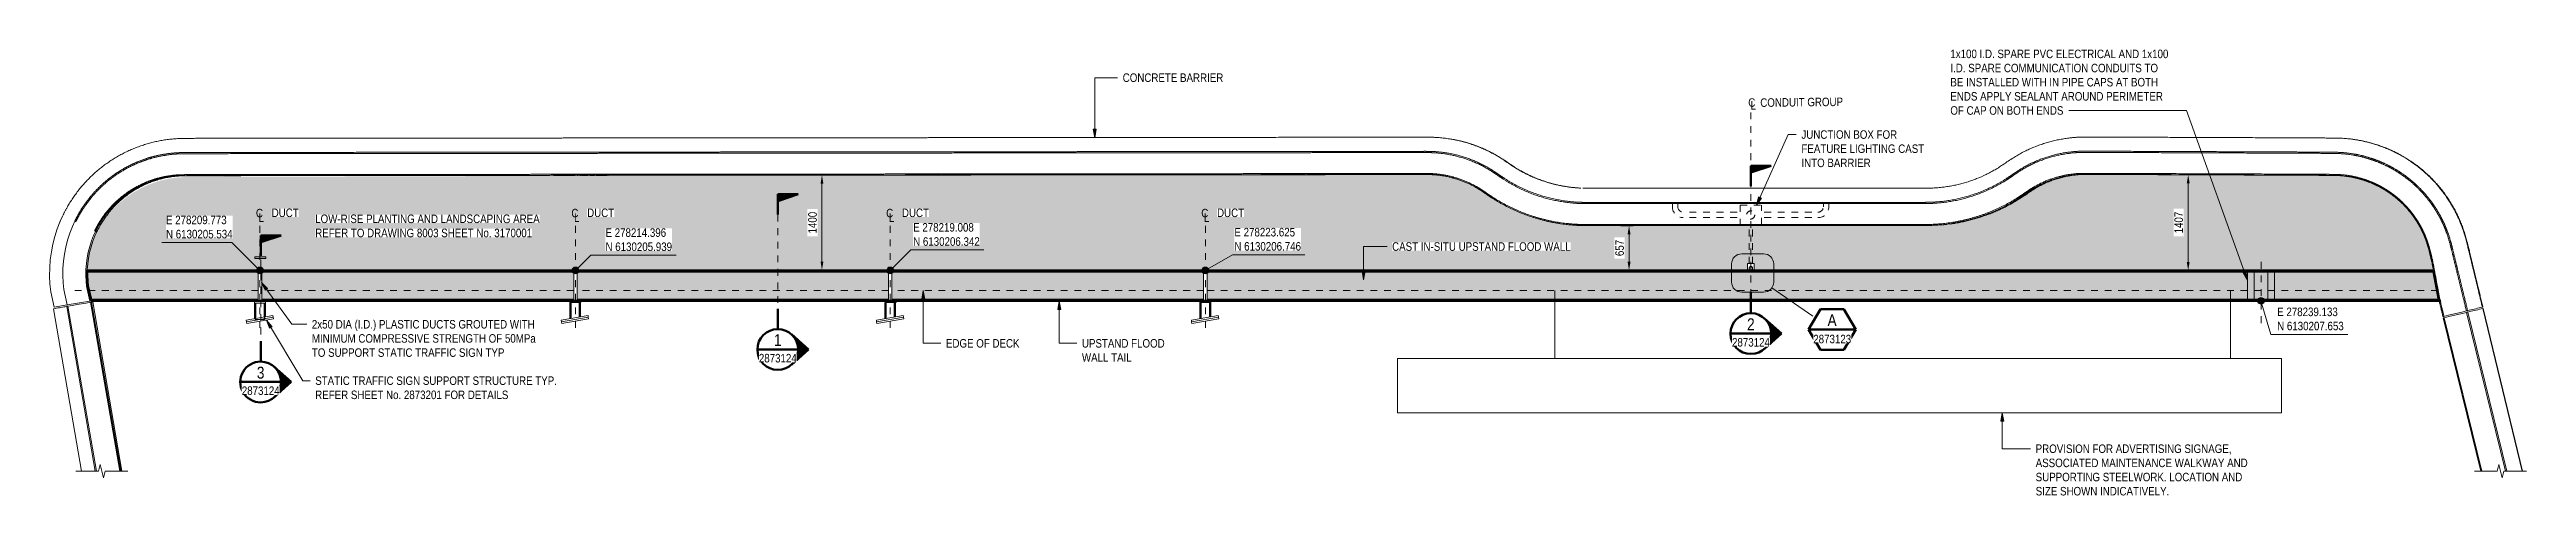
# Model space of a CAD drawing. Header units: metres. Extents: x 311 to 403, y 3 to 1186.
# Drawn here: x 310.95 to 347.38, y 1179.22 to 1185.92 of the extents above.
import ezdxf

# ---------------------------------------------------------------- set-up
doc = ezdxf.new("R2010")
doc.units = ezdxf.units.M
for name, pattern in [('Dot_Section Line', [0.02, 0, -0.02]), ('JacobsCenter', [0.015, 0.009, -0.0015, 0.003, -0.0015]), ('JacobsDash', [0.0045, 0.003, -0.0015])]:
    doc.linetypes.add(name, pattern=pattern)
doc.layers.get('Defpoints').update_dxf_attribs({"color": 41})
for name, color, linetype, lineweight in [('A-ANNO-DIMS', 7, 'Continuous', 9), ('A-ANNO-NOTE', 7, 'Continuous', 9), ('A-ANNO-SYMB', 7, 'Continuous', 9), ('A-DETL', 7, 'Continuous', 13), ('A-DETL-GENF', 7, 'Continuous', 9), ('A-FLOR', 7, 'Continuous', 50), ('A-FLOR-HDLN', 7, 'JacobsDash', 18), ('A-WALL', 7, 'Continuous', 50), ('G-ANNO-DIMS', 7, 'Continuous', 9), ('G-ANNO-TEXT', 7, 'Continuous', 9), ('S-BEAM', 7, 'Continuous', 50), ('S-BEAM-HDLN', 7, 'JacobsDash', 18), ('S-FSTN', 7, 'Continuous', 18)]:
    doc.layers.add(name, color=color, linetype=linetype, lineweight=lineweight)
doc.layers.add('G-ANNO-SYMB', color=7, linetype='Continuous', lineweight=35, true_color=0x0080ff)
doc.styles.add('Arial Narrow', font='ARIALN.TTF', dxfattribs={"height": 0.175})
doc.styles.add('Arial Narrow_1', font='ARIALN.TTF', dxfattribs={"height": 0.125})
doc.styles.add('Arial Narrow_2', font='ARIALN.TTF', dxfattribs={"height": 0.0025})
doc.dimstyles.new('Dimension_Standard_O__mm_', dxfattribs={"dimscale": 0.3048, "dimtxt": 0.127929, "dimasz": 0.410105, "dimexe": 0.393701, "dimexo": 0.246063, "dimgap": 0.246063, "dimtad": 1, "dimdec": 0, "dimlfac": 1000, "dimzin": 0, "dimdsep": 46, "dimtxsty": 'Arial Narrow_1', "dimsah": 1, "dimcen": 0.09, "dimaunit": 1, "dimadec": 4, "dimazin": 0, "dimtfac": 1, "dimtdec": 4, "dimtix": 1, "dimtmove": 0, "dimatfit": 3, "dimfxl": 1, "dimtvp": 1, "dimtfill": 1, "dimtolj": 1, "dimtzin": 0, "dimlwd": 18, "dimlwe": 18, "dimarcsym": 2})

# ---------------------------------------------------------------- blocks, each defined once
blk = doc.blocks.new('Walls 2 - Walls 2-6845191-DRG-2873124 - PLAN - UPSTAND FLOOD WALL AT SOUTH END')
at = {"layer": 'A-WALL', "linetype": 'JacobsDash', "lineweight": 18, "true_color": 0xc0c0c0}
h = blk.add_hatch(color=9, dxfattribs=at)
h.paths.add_polyline_path([(241.621, 1208.318), (241.62, 1208.32), (223.65, 1206.748), (223.651, 1206.745), (241.621, 1208.317)])
h.paths.add_polyline_path([(223.601, 1206.741), (223.601, 1206.744), (219.033, 1206.344), (219.033, 1206.342), (222.523, 1206.647)])
h.paths.add_polyline_path([(218.983, 1206.337), (218.983, 1206.34), (214.421, 1205.941), (214.421, 1205.938), (217.841, 1206.237)])
h.paths.add_polyline_path([(214.371, 1205.934), (214.371, 1205.936), (209.798, 1205.536), (209.798, 1205.534), (213.158, 1205.828)])
h.paths.add_polyline_path([(209.749, 1205.529), (209.748, 1205.532), (207.244, 1205.313), (207.244, 1205.31), (209.647, 1205.52)])
h = blk.add_hatch(color=9, dxfattribs=at)
h.paths.add_polyline_path([(241.625, 1208.303), (241.621, 1208.317), (223.651, 1206.745), (223.652, 1206.731), (241.547, 1208.296)])
h.paths.add_polyline_path([(223.602, 1206.726), (223.601, 1206.741), (219.033, 1206.342), (219.034, 1206.327), (222.525, 1206.632)])
h.paths.add_polyline_path([(218.985, 1206.322), (218.983, 1206.337), (214.421, 1205.938), (214.422, 1205.923), (217.842, 1206.222)])
h.paths.add_polyline_path([(214.372, 1205.919), (214.371, 1205.934), (209.798, 1205.534), (209.8, 1205.519), (213.16, 1205.813)])
h.paths.add_polyline_path([(209.75, 1205.514), (209.749, 1205.529), (207.244, 1205.31), (207.245, 1205.295), (209.648, 1205.505)])
h = blk.add_hatch(color=9, dxfattribs=at)
h.paths.add_polyline_path([(241.739, 1207.896), (241.625, 1208.303), (223.652, 1206.73), (223.688, 1206.317), (241.583, 1207.883)])
h.paths.add_polyline_path([(223.638, 1206.313), (223.602, 1206.726), (219.035, 1206.326), (219.071, 1205.913), (223.585, 1206.308)])
h.paths.add_polyline_path([(219.021, 1205.909), (218.985, 1206.322), (214.422, 1205.923), (214.458, 1205.51), (218.976, 1205.905)])
h.paths.add_polyline_path([(214.409, 1205.505), (214.372, 1205.919), (209.8, 1205.519), (209.836, 1205.105), (214.367, 1205.502)])
h.paths.add_polyline_path([(209.786, 1205.101), (209.75, 1205.514), (207.245, 1205.295), (207.249, 1205.24), (207.26, 1205.156), (207.274, 1205.085), (207.336, 1204.887), (209.684, 1205.092)])
blk.add_hatch(color=9, dxfattribs=at).paths.add_polyline_path([(241.743, 1207.881), (241.743, 1207.882), (241.739, 1207.896), (223.688, 1206.317), (223.689, 1206.304), (223.639, 1206.3), (223.638, 1206.313), (219.071, 1205.913), (219.072, 1205.9), (219.022, 1205.896), (219.021, 1205.909), (214.458, 1205.509), (214.46, 1205.497), (214.41, 1205.492), (214.409, 1205.505), (209.836, 1205.105), (209.837, 1205.092), (209.787, 1205.088), (209.786, 1205.101), (207.336, 1204.886), (207.341, 1204.872), (241.74, 1207.881)])
at = {"layer": 'A-WALL'}
for p, q in [((223.65, 1206.748), (241.62, 1208.32)), ((223.651, 1206.745), (241.621, 1208.318)), ((241.625, 1208.303), (223.652, 1206.731)), ((241.621, 1208.318), (241.62, 1208.32)), ((241.625, 1208.303), (241.621, 1208.318)), ((241.739, 1207.896), (241.625, 1208.303)), ((241.743, 1207.881), (207.341, 1204.872)), ((223.688, 1206.317), (241.739, 1207.896)), ((241.743, 1207.881), (241.739, 1207.896)), ((219.033, 1206.344), (223.601, 1206.744)), ((219.033, 1206.342), (223.601, 1206.741)), ((223.602, 1206.726), (219.034, 1206.327)), ((214.421, 1205.941), (218.983, 1206.34)), ((214.421, 1205.938), (218.983, 1206.337)), ((218.985, 1206.322), (214.422, 1205.923)), ((219.071, 1205.913), (223.638, 1206.313)), ((209.798, 1205.536), (214.371, 1205.936)), ((209.798, 1205.534), (214.371, 1205.934)), ((214.372, 1205.919), (209.8, 1205.519)), ((214.458, 1205.51), (219.021, 1205.909)), ((207.244, 1205.313), (209.748, 1205.532)), ((207.244, 1205.31), (209.749, 1205.529)), ((207.244, 1205.313), (207.244, 1205.31)), ((207.244, 1205.31), (207.245, 1205.295)), ((209.75, 1205.514), (207.245, 1205.295)), ((207.245, 1205.295), (207.249, 1205.24)), ((207.249, 1205.24), (207.26, 1205.156)), ((209.836, 1205.105), (214.409, 1205.505)), ((207.26, 1205.156), (207.273, 1205.088)), ((207.273, 1205.088), (207.336, 1204.887)), ((207.336, 1204.887), (209.786, 1205.101)), ((207.336, 1204.887), (207.341, 1204.872))]:
    blk.add_line(p, q, dxfattribs=at)
blk = doc.blocks.new('WGA22_Str_Fra_Steel_CHS - 139_7x5 CHS-7001661-DRG-2873124 - PLAN - UPSTAND FLOOD WALL AT SOUTH END')
at = {"layer": 'S-BEAM-HDLN'}
for p, q in [((-0.026, 0.065), (-0.24, 0.065)), ((-0.003, -0.065), (-0.24, -0.065))]:
    blk.add_line(p, q, dxfattribs=at)
blk = doc.blocks.new('WGA22_Str_Fra_Steel_CHS - 139_7x5 CHS-7200471-DRG-2873124 - PLAN - UPSTAND FLOOD WALL AT SOUTH END')
at = {"layer": 'S-BEAM-HDLN'}
for p, q in [((-0.045, 0.065), (-0.258, 0.065)), ((-0.022, -0.065), (-0.258, -0.065))]:
    blk.add_line(p, q, dxfattribs=at)
blk = doc.blocks.new('WGA22_Str_Fra_Steel_CHS - 139_7x5 CHS-7204652-DRG-2873124 - PLAN - UPSTAND FLOOD WALL AT SOUTH END')
at = {"layer": 'S-BEAM-HDLN'}
for p, q in [((-0.052, 0.065), (-0.265, 0.065)), ((-0.029, -0.065), (-0.265, -0.065))]:
    blk.add_line(p, q, dxfattribs=at)
blk = doc.blocks.new('Column Base Plate with Anchors_T2D - 25mm-8279529-DRG-2873124 - PLAN - UPSTAND FLOOD WALL AT SOUTH END')
at = {"layer": 'S-FSTN'}
for p, q in [((313.845, 1181.908), (314.239, 1181.977)), ((313.849, 1181.884), (313.845, 1181.908)), ((314.243, 1181.952), (313.849, 1181.884)), ((314.243, 1181.952), (314.239, 1181.977))]:
    blk.add_line(p, q, dxfattribs=at)
blk = doc.blocks.new('Column Base Plate-4 Hole - 25mm-6948208-DRG-2873124 - PLAN - UPSTAND FLOOD WALL AT SOUTH END')
at = {"layer": 'S-FSTN'}
for p, q in [((313.841, 1181.933), (314.235, 1182.002)), ((313.845, 1181.908), (313.841, 1181.933)), ((314.239, 1181.977), (313.845, 1181.908)), ((314.239, 1181.977), (314.235, 1182.002))]:
    blk.add_line(p, q, dxfattribs=at)
blk = doc.blocks.new('Barrier Post Column Base Plate-4 Hole - 25mm-V3-DRG-2873124 - PLAN - UPSTAND FLOOD WALL AT SOUTH END')
at = {"layer": 'S-FSTN'}
for p, q in [((313.964, 1182.207), (314.124, 1182.207)), ((313.964, 1182.182), (313.964, 1182.207)), ((314.124, 1182.182), (313.964, 1182.182)), ((314.124, 1182.182), (314.124, 1182.207))]:
    blk.add_line(p, q, dxfattribs=at)
blk = doc.blocks.new('Barrier Post Column Base Plate-4 Hole - 25mm-V4-DRG-2873124 - PLAN - UPSTAND FLOOD WALL AT SOUTH END')
at = {"layer": 'S-FSTN'}
for p, q in [((313.969, 1182.863), (314.129, 1182.863)), ((313.969, 1182.838), (313.969, 1182.863)), ((314.129, 1182.838), (313.969, 1182.838)), ((314.129, 1182.838), (314.129, 1182.863))]:
    blk.add_line(p, q, dxfattribs=at)
blk = doc.blocks.new('WGA22_Str_Fra_Steel_CHS - 139_7x5 CHS-8746209-DRG-2873124 - PLAN - UPSTAND FLOOD WALL AT SOUTH END')
at = {"layer": 'S-BEAM-HDLN'}
for p, q in [((-0.052, 0.065), (-0.254, 0.065)), ((-0.015, 0.065), (-0.052, 0.065)), ((-0.029, -0.065), (-0.254, -0.065)), ((-0.015, -0.065), (-0.029, -0.065))]:
    blk.add_line(p, q, dxfattribs=at)
blk = doc.blocks.new('Barrier Post Column Base Plate-4 Hole - 25mm-9262172-DRG-2873124 - PLAN - UPSTAND FLOOD WALL AT SOUTH END')
at = {"layer": 'S-FSTN', "linetype": 'JacobsDash', "lineweight": 9}
for p, q in [((327.869, 1182.218), (327.924, 1182.218)), ((327.869, 1182.216), (327.869, 1182.218)), ((327.974, 1182.218), (328.029, 1182.218)), ((328.029, 1182.216), (328.029, 1182.218))]:
    blk.add_line(p, q, dxfattribs=at)
at = {"layer": 'S-FSTN'}
for p, q in [((327.869, 1182.193), (327.869, 1182.216)), ((328.029, 1182.193), (327.869, 1182.193)), ((328.029, 1182.193), (328.029, 1182.216))]:
    blk.add_line(p, q, dxfattribs=at)
blk = doc.blocks.new('Barrier Post Column Base Plate-4 Hole - 25mm-V1-DRG-2873124 - PLAN - UPSTAND FLOOD WALL AT SOUTH END')
at = {"layer": 'S-FSTN', "linetype": 'JacobsDash', "lineweight": 9}
for p, q in [((323.242, 1182.218), (323.402, 1182.218)), ((323.242, 1182.216), (323.242, 1182.218)), ((323.402, 1182.216), (323.402, 1182.218))]:
    blk.add_line(p, q, dxfattribs=at)
at = {"layer": 'S-FSTN'}
for p, q in [((323.242, 1182.193), (323.242, 1182.216)), ((323.402, 1182.193), (323.242, 1182.193)), ((323.402, 1182.193), (323.402, 1182.216))]:
    blk.add_line(p, q, dxfattribs=at)
blk = doc.blocks.new('Barrier Post Column Base Plate-4 Hole - 25mm-V2-DRG-2873124 - PLAN - UPSTAND FLOOD WALL AT SOUTH END')
at = {"layer": 'S-FSTN', "linetype": 'JacobsDash', "lineweight": 9}
for p, q in [((318.604, 1182.218), (318.659, 1182.218)), ((318.604, 1182.216), (318.604, 1182.218)), ((318.709, 1182.218), (318.764, 1182.218)), ((318.764, 1182.216), (318.764, 1182.218))]:
    blk.add_line(p, q, dxfattribs=at)
at = {"layer": 'S-FSTN'}
for p, q in [((318.604, 1182.193), (318.604, 1182.216)), ((318.764, 1182.193), (318.604, 1182.193)), ((318.764, 1182.193), (318.764, 1182.216))]:
    blk.add_line(p, q, dxfattribs=at)
blk = doc.blocks.new('CS_DET_BreakLine_ViewScale - Std Break-8560892-DRG-2873124 - PLAN - UPSTAND FLOOD WALL AT SOUTH END')
at = {"layer": 'A-DETL-GENF'}
for p, q in [((0.231, 0), (-0.1, 0)), ((0.256, 0.1), (0.231, 0)), ((0.306, -0.097), (0.256, 0.1)), ((0.331, 0), (0.307, -0.097)), ((0.663, 0), (0.331, 0))]:
    blk.add_line(p, q, dxfattribs=at)
blk = doc.blocks.new('CS_DET_BreakLine_ViewScale - Std Break-V5-DRG-2873124 - PLAN - UPSTAND FLOOD WALL AT SOUTH END')
at = {"layer": 'A-DETL-GENF'}
for p, q in [((0.231, 0), (-0.1, 0)), ((0.256, 0.1), (0.231, 0)), ((0.306, -0.097), (0.256, 0.1)), ((0.331, 0), (0.307, -0.097)), ((0.663, 0), (0.331, 0))]:
    blk.add_line(p, q, dxfattribs=at)
blk = doc.blocks.new('Section - sectionTail-4870194-DRG-2873124 - PLAN - UPSTAND FLOOD WALL AT SOUTH END')
at = {"layer": 'G-ANNO-SYMB', "lineweight": 9}
blk.add_hatch(color=7, dxfattribs=at).paths.add_polyline_path([(-0.006, 0.006), (-0.004, 0), (-0.006, 0)])
at = {"layer": 'G-ANNO-SYMB', "color": 7, "lineweight": 50}
for p, q in [((-0.006, 0.006), (-0.006, 0)), ((-0.004, 0), (-0.006, 0.006)), ((-0.006, 0), (-0.004, 0)), ((-0.006, 0), (0, 0))]:
    blk.add_line(p, q, dxfattribs=at)
blk = doc.blocks.new('Section - SectionHead-4898858-DRG-2873124 - PLAN - UPSTAND FLOOD WALL AT SOUTH END')
at = {"layer": 'G-ANNO-SYMB', "lineweight": 9}
h = blk.add_hatch(color=7, dxfattribs=at)
edge = h.paths.add_edge_path()
edge.add_line((-0.002, 0.009), (0.00247, 0.004))
edge.add_arc((-0.002, 0), 0.006, 41.82771, 138.17229)
edge.add_line((-0.00647, 0.004), (-0.002, 0.009))
at = {"layer": 'G-ANNO-SYMB', "color": 7, "lineweight": 50}
for p, q in [((-0.002, 0.009), (-0.00647, 0.004)), ((0.00247, 0.004), (-0.002, 0.009)), ((0.004, 0), (0.01, 0))]:
    blk.add_line(p, q, dxfattribs=at)
for start, end in [(360, 180), (180, 360)]:
    blk.add_arc((-0.002, 0), 0.006, start, end, dxfattribs=at)
blk = doc.blocks.new('DIMBLOCK1-DRG-2873124 - PLAN - UPSTAND FLOOD WALL AT SOUTH END')
at = {"layer": 'A-ANNO-DIMS', "color": 0, "lineweight": 18, "transparency": 16777216}
for p, q in [((322.419, 1184.067), (322.19, 1184.067)), ((322.31, 1182.792), (322.31, 1183.942)), ((322.419, 1182.667), (322.19, 1182.667))]:
    blk.add_line(p, q, dxfattribs=at)
at = {"layer": 'A-ANNO-DIMS', "color": 0, "transparency": 16777216}
for points in [[(322.29, 1183.942), (322.331, 1183.942), (322.31, 1184.067)], [(322.29, 1182.792), (322.331, 1182.792), (322.31, 1182.667)]]:
    blk.add_solid(points, dxfattribs=at)
at = {"layer": 'Defpoints', "color": 0, "transparency": 16777216}
for p in [(322.31, 1184.067), (322.494, 1184.067), (322.494, 1182.667)]:
    blk.add_point(p, dxfattribs=at)
at = {"layer": 'A-ANNO-DIMS', "color": 0, "lineweight": 18, "transparency": 16777216, "insert": (322.172, 1183.367), "char_height": 0.125, "width": 0.38013, "attachment_point": 5, "rotation": 90, "style": 'Arial Narrow_1', "bg_fill": 3, "box_fill_scale": 1.1, "bg_fill_color": 256, "bg_fill_true_color": 13158600, "bg_fill_transparency": 0}
blk.add_mtext('\\A1;1400', dxfattribs=at)
blk = doc.blocks.new('DIMBLOCK2-DRG-2873124 - PLAN - UPSTAND FLOOD WALL AT SOUTH END')
at = {"layer": 'A-ANNO-DIMS', "color": 0, "lineweight": 18, "transparency": 16777216}
for p, q in [((334.241, 1183.322), (334.062, 1183.322)), ((334.182, 1182.79), (334.182, 1183.197)), ((334.222, 1182.665), (334.062, 1182.665))]:
    blk.add_line(p, q, dxfattribs=at)
at = {"layer": 'A-ANNO-DIMS', "color": 0, "transparency": 16777216}
for points in [[(334.161, 1183.197), (334.203, 1183.197), (334.182, 1183.322)], [(334.161, 1182.79), (334.203, 1182.79), (334.182, 1182.665)]]:
    blk.add_solid(points, dxfattribs=at)
at = {"layer": 'Defpoints', "color": 0, "transparency": 16777216}
blk.add_point((334.316, 1183.322), dxfattribs=at)
at = {"layer": 'A-ANNO-DIMS', "color": 0, "lineweight": 18, "transparency": 16777216, "insert": (334.043, 1182.994), "char_height": 0.125, "width": 0.2851, "attachment_point": 5, "rotation": 90, "style": 'Arial Narrow_1', "bg_fill": 3, "box_fill_scale": 1.1, "bg_fill_color": 256, "bg_fill_true_color": 13158600, "bg_fill_transparency": 0}
blk.add_mtext('\\A1;657', dxfattribs=at)
at = {"layer": 'Defpoints', "color": 0, "transparency": 16777216}
for p in [(334.182, 1183.322), (334.297, 1182.665)]:
    blk.add_point(p, dxfattribs=at)
blk = doc.blocks.new('DIMBLOCK3-DRG-2873124 - PLAN - UPSTAND FLOOD WALL AT SOUTH END')
at = {"layer": 'A-ANNO-DIMS', "color": 0, "lineweight": 18, "transparency": 16777216}
for p, q in [((342.505, 1184.072), (342.286, 1184.072)), ((342.406, 1182.789), (342.406, 1183.947)), ((342.505, 1182.664), (342.286, 1182.664))]:
    blk.add_line(p, q, dxfattribs=at)
at = {"layer": 'A-ANNO-DIMS', "color": 0, "transparency": 16777216}
for points in [[(342.385, 1183.947), (342.427, 1183.947), (342.406, 1184.072)], [(342.385, 1182.789), (342.427, 1182.789), (342.406, 1182.664)]]:
    blk.add_solid(points, dxfattribs=at)
at = {"layer": 'Defpoints', "color": 0, "transparency": 16777216}
for p in [(342.406, 1184.072), (342.58, 1184.072), (342.58, 1182.664)]:
    blk.add_point(p, dxfattribs=at)
at = {"layer": 'A-ANNO-DIMS', "color": 0, "lineweight": 18, "transparency": 16777216, "insert": (342.267, 1183.368), "char_height": 0.125, "width": 0.38013, "attachment_point": 5, "rotation": 90, "style": 'Arial Narrow_1', "bg_fill": 3, "box_fill_scale": 1.1, "bg_fill_color": 256, "bg_fill_true_color": 13158600, "bg_fill_transparency": 0}
blk.add_mtext('\\A1;1407', dxfattribs=at)
blk = doc.blocks.new('CS_Annot_Centreline Symbol1 - CS_Annot_Centreline Symbol-5070896-DRG-2873124 - PLAN - UPSTAND FLOOD WALL AT SOUTH END')
at = {"layer": 'A-ANNO-NOTE', "char_height": 0.0025, "attachment_point": 1, "style": 'Arial Narrow_2'}
for s, insert, width in [('C  ', (-0.00119, 0.00463), 0.0044093), ('L', (-0.00041, 0.00329), 0.0019241)]:
    blk.add_mtext(s, dxfattribs=dict(at, insert=insert, width=width))
blk = doc.blocks.new('CS_Annot_Centreline Symbol2 - CS_Annot_Centreline Symbol 2-5073161-DRG-2873124 - PLAN - UPSTAND FLOOD WALL AT SOUTH END')
at = {"layer": 'A-ANNO-NOTE', "char_height": 0.0025, "attachment_point": 1, "style": 'Arial Narrow_2'}
for s, insert, width in [('C  ', (-0.00109, 0.00476), 0.0044093), ('L', (-0.00041, 0.00392), 0.0019241)]:
    blk.add_mtext(s, dxfattribs=dict(at, insert=insert, width=width))
blk = doc.blocks.new('Detail View - SheetRef-4900799-DRG-2873124 - PLAN - UPSTAND FLOOD WALL AT SOUTH END')
at = {"layer": 'A-ANNO-SYMB', "lineweight": 50}
for p, q in [((-0.00346, 0.006), (-0.00693, 0)), ((-0.00693, 0), (0.00693, 0)), ((0.00346, 0.006), (-0.00346, 0.006)), ((0.00693, 0), (0.00346, 0.006)), ((-0.00693, 0), (-0.00347, -0.006)), ((-0.00347, -0.006), (0.00346, -0.006)), ((0.00346, -0.006), (0.00693, 0))]:
    blk.add_line(p, q, dxfattribs=at)

msp = doc.modelspace()

# ---------------------------------------------------------------- hatches: boundary and pattern name
at = {"layer": 'A-DETL-GENF'}
h = msp.add_hatch(dxfattribs=at)
h.set_pattern_fill('FP_1', color=256, style=0, pattern_type=2)
h.set_pattern_definition([(315, (105.421, -8.645), (0.44901281, 0), [0.3175, -0.3175]), (315, (105.505, -8.561), (0.44901281, 0), [0.3175, -0.3175]), (315, (105.589, -8.477), (0.44901281, 0), [0.3175, -0.3175]), (45, (105.645, -8.477), (0, 0.44901281), [0.3175, -0.3175]), (45, (105.729, -8.561), (0, 0.44901281), [0.3175, -0.3175]), (45, (105.814, -8.645), (0, 0.44901281), [0.3175, -0.3175])])
h.paths.add_polyline_path([(346.0218, 1182.6638), (345.9215, 1183.0525), (345.8723, 1183.183), (345.8147, 1183.302), (345.7443, 1183.4182), (345.6619, 1183.529), (345.569, 1183.6318), (345.473, 1183.7206), (345.3607, 1183.8059), (345.2488, 1183.8758), (345.1245, 1183.9379), (344.9985, 1183.9868), (344.8678, 1184.0239), (344.736, 1184.0485), (344.5989, 1184.0609), (340.8572, 1184.0732), (340.84, 1184.0728), (340.7072, 1184.0604), (340.5735, 1184.0355), (340.4442, 1183.9992), (340.3185, 1183.9513), (340.1988, 1183.893), (340.0834, 1183.8235), (339.9738, 1183.7445), (339.8315, 1183.6567), (339.679, 1183.5764), (339.5246, 1183.5076), (339.3684, 1183.4499), (339.2034, 1183.4013), (339.0441, 1183.3653), (338.8788, 1183.3391), (338.7057, 1183.3236), (338.5203, 1183.3196), (333.5491, 1183.3321), (333.3993, 1183.3366), (333.2316, 1183.3526), (333.0682, 1183.3789), (332.907, 1183.4157), (332.7483, 1183.4628), (332.5909, 1183.521), (332.4483, 1183.5837), (332.2955, 1183.6636), (332.1535, 1183.7499), (332.0182, 1183.8433), (331.9154, 1183.9063), (331.8056, 1183.9614), (331.6901, 1184.0077), (331.5705, 1184.044), (331.4478, 1184.0701), (331.3229, 1184.0855), (331.1909, 1184.0902), (312.9605, 1184.0397), (312.8291, 1184.0322), (312.692, 1184.0116), (312.5573, 1183.9786), (312.4262, 1183.9334), (312.2987, 1183.8759), (312.179, 1183.8082), (312.0629, 1183.7276), (311.958, 1183.6396), (311.8604, 1183.5413), (311.7699, 1183.4313), (311.6912, 1183.3152), (311.6267, 1183.1994), (311.5705, 1183.0727), (311.5261, 1182.9413), (311.4939, 1182.8064), (311.4742, 1182.6691), (346.0197, 1182.6638)])
h.paths.add_polyline_path([(335.9233, 1182.6654), (335.9233, 1182.7653), (336.0232, 1182.7654), (336.0232, 1182.6655), (335.9486, 1182.6654)])
h.paths.add_polyline_path([(335.9756, 1182.6711), (335.9819, 1182.6725), (335.9877, 1182.6756), (335.9925, 1182.68), (335.996, 1182.6855), (335.9979, 1182.6918), (335.9979, 1182.6994), (335.996, 1182.706), (335.9925, 1182.7117), (335.9877, 1182.7162), (335.9819, 1182.7192), (335.9756, 1182.7207), (335.969, 1182.7204), (335.9628, 1182.7185), (335.9573, 1182.715), (335.9528, 1182.7101), (335.9505, 1182.7064), (335.9486, 1182.7002), (335.9486, 1182.6926), (335.9498, 1182.6873), (335.9528, 1182.6815), (335.9573, 1182.6767), (335.9628, 1182.6732), (335.969, 1182.6713)])
h.paths.add_polyline_path([(333.9592, 1183.3228), (333.9592, 1183.3228), (333.9611, 1183.3228)])
h.paths.add_polyline_path([(334.3839, 1183.3232), (334.3839, 1183.3232), (334.3845, 1183.3232)])
h.paths.add_polyline_path([(334.4686, 1183.3233), (334.4686, 1183.3233), (334.4659, 1183.3233)])
h.paths.add_polyline_path([(334.4622, 1183.3234), (334.4622, 1183.3234), (334.4686, 1183.3234)])
h.paths.add_polyline_path([(333.8706, 1183.3234), (333.8706, 1183.3234), (333.8749, 1183.3234)])
h.paths.add_polyline_path([(336.5401, 1183.3234), (336.5401, 1183.3234), (336.5411, 1183.3234)])
h.paths.add_polyline_path([(336.5373, 1183.3234), (336.5373, 1183.3234), (336.5401, 1183.3234)])
h.paths.add_polyline_path([(334.6918, 1183.3234), (334.6918, 1183.3234), (334.6947, 1183.3234)])
h.paths.add_polyline_path([(334.691, 1183.3234), (334.691, 1183.3234), (334.6918, 1183.3234)])
h.paths.add_polyline_path([(333.9414, 1183.3235), (333.9414, 1183.3235), (333.9416, 1183.3235)])
h.paths.add_polyline_path([(335.7934, 1183.3235), (335.7934, 1183.3235), (335.7946, 1183.3235)])
h.paths.add_polyline_path([(335.7926, 1183.3235), (335.7926, 1183.3235), (335.7934, 1183.3235)])
h.paths.add_polyline_path([(333.5811, 1183.3235), (333.5811, 1183.3235), (333.5802, 1183.3235)])
h.paths.add_polyline_path([(334.0919, 1183.3236), (334.0919, 1183.3236), (334.0927, 1183.3236)])
h.paths.add_polyline_path([(335.8029, 1183.3237), (335.8029, 1183.3237), (335.8098, 1183.3237)])
h.paths.add_polyline_path([(335.8168, 1183.3238), (335.8168, 1183.3238), (335.8199, 1183.3238)])
h.paths.add_polyline_path([(334.6052, 1183.3239), (334.6052, 1183.3239), (334.6077, 1183.3239)])
h.paths.add_polyline_path([(336.5098, 1183.3239), (336.5103, 1183.3239), (336.5123, 1183.3239)])
h.paths.add_polyline_path([(335.3384, 1183.324), (335.3384, 1183.324), (335.3481, 1183.324)])
h.paths.add_polyline_path([(335.621, 1183.324), (335.621, 1183.324), (335.6235, 1183.324)])
h.paths.add_polyline_path([(335.7541, 1183.3241), (335.7541, 1183.3241), (335.7586, 1183.3241)])
h.paths.add_polyline_path([(336.1701, 1183.3241), (336.1701, 1183.3241), (336.177, 1183.3241)])
h.paths.add_polyline_path([(336.6306, 1183.3241), (336.6306, 1183.3241), (336.6341, 1183.3241)])
h.paths.add_polyline_path([(323.24, 1184.0673), (323.24, 1184.0673), (323.2422, 1184.0673)])
h.paths.add_polyline_path([(323.4525, 1184.0674), (323.4525, 1184.0674), (323.4558, 1184.0674)])
h.paths.add_polyline_path([(323.7215, 1184.0676), (323.7215, 1184.0676), (323.7224, 1184.0676)])
h.paths.add_polyline_path([(323.24, 1184.0678), (323.24, 1184.0678), (323.2436, 1184.0678)])
h.paths.add_polyline_path([(323.4644, 1184.0679), (323.4644, 1184.0679), (323.4657, 1184.0679)])
h.paths.add_polyline_path([(324.7012, 1184.0686), (324.7012, 1184.0686), (324.6902, 1184.0686)])
h.paths.add_polyline_path([(324.5824, 1184.0688), (324.5824, 1184.0688), (324.5907, 1184.0688)])
h.paths.add_polyline_path([(325.0683, 1184.0689), (325.0683, 1184.0689), (325.0643, 1184.0689)])
h.paths.add_polyline_path([(325.8146, 1184.0695), (325.8146, 1184.0695), (325.8166, 1184.0695)])
h.paths.add_polyline_path([(325.8934, 1184.0697), (325.8934, 1184.0697), (325.8958, 1184.0697)])
h.paths.add_polyline_path([(325.7154, 1184.0698), (325.7154, 1184.0698), (325.7168, 1184.0698)])
h.paths.add_polyline_path([(325.7357, 1184.0699), (325.7357, 1184.0699), (325.7312, 1184.0699)])
h.paths.add_polyline_path([(326.2394, 1184.0699), (326.2394, 1184.0699), (326.2403, 1184.0699)])
h.paths.add_polyline_path([(325.6202, 1184.0701), (325.6202, 1184.0701), (325.6216, 1184.0701)])
h.paths.add_polyline_path([(326.0963, 1184.0704), (326.0963, 1184.0704), (326.0975, 1184.0704)])
h.paths.add_polyline_path([(326.3287, 1184.0708), (326.3287, 1184.0708), (326.3367, 1184.0708)])
h.paths.add_polyline_path([(326.4629, 1184.0708), (326.4629, 1184.0708), (326.4648, 1184.0708)])
h.paths.add_polyline_path([(327.0745, 1184.0708), (327.0745, 1184.0708), (327.0782, 1184.0708)])
h.paths.add_polyline_path([(328.1248, 1184.0722), (328.1248, 1184.0722), (328.1261, 1184.0722)])
h.paths.add_polyline_path([(328.723, 1184.0725), (328.723, 1184.0725), (328.7266, 1184.0725)])
h.paths.add_polyline_path([(328.3454, 1184.0727), (328.3454, 1184.0727), (328.3481, 1184.0727)])
h.paths.add_polyline_path([(329.1781, 1184.0728), (329.1781, 1184.0728), (329.1815, 1184.0728)])
h.paths.add_polyline_path([(329.4563, 1184.0729), (329.4563, 1184.0729), (329.4666, 1184.0729)])
h.paths.add_polyline_path([(329.2083, 1184.073), (329.2083, 1184.073), (329.2094, 1184.073)])
h.paths.add_polyline_path([(329.3153, 1184.0731), (329.3153, 1184.0731), (329.3201, 1184.0731)])
h.paths.add_polyline_path([(329.194, 1184.0733), (329.194, 1184.0733), (329.2012, 1184.0733)])
h.paths.add_polyline_path([(329.3399, 1184.0734), (329.3399, 1184.0734), (329.3426, 1184.0734)])
h.paths.add_polyline_path([(329.7335, 1184.0738), (329.7335, 1184.0738), (329.7342, 1184.0738)])
h.paths.add_polyline_path([(330.2081, 1184.0739), (330.2081, 1184.0739), (330.2111, 1184.0739)])
h.paths.add_polyline_path([(330.3756, 1184.0742), (330.3756, 1184.0742), (330.3796, 1184.0742)])
h.paths.add_polyline_path([(331.1426, 1184.0747), (331.1426, 1184.0747), (331.1445, 1184.0747)])
h.paths.add_polyline_path([(331.0362, 1184.075), (331.0362, 1184.075), (331.04, 1184.075)])
h = msp.add_hatch(dxfattribs=at)
h.set_pattern_fill('FP_2', color=256, style=0, pattern_type=2)
h.set_pattern_definition([(0, (105.421, -8.645), (0.2032, 0.0508), [0.01676, -0.13564, 0.01676, -0.13564, -0.8128]), (0, (105.421, -8.645), (0.2032, 0.0508), [-0.3048, 0.01676, -0.28804, 0.01676, -0.13564, -0.3556]), (0, (105.421, -8.645), (0.2032, 0.0508), [-0.762, 0.01676, -0.08484, 0.01676, -0.23724]), (120, (105.497, -8.62), (-0.1455940905, 0.150576362), [0.01676, -0.13564, 0.01676, -0.13564, -0.8128]), (120, (105.497, -8.62), (-0.1455940905, 0.150576362), [-0.3048, 0.01676, -0.28804, 0.01676, -0.13564, -0.3556]), (120, (105.497, -8.62), (-0.1455940905, 0.150576362), [-0.762, 0.01676, -0.08484, 0.01676, -0.23724]), (240, (105.522, -8.518), (-0.0576059095, -0.201376362), [0.01676, -0.13564, 0.01676, -0.13564, -0.8128]), (240, (105.522, -8.518), (-0.0576059095, -0.201376362), [-0.3048, 0.01676, -0.28804, 0.01676, -0.13564, -0.3556]), (240, (105.522, -8.518), (-0.0576059095, -0.201376362), [-0.762, 0.01676, -0.08484, 0.01676, -0.23724])])
h.paths.add_polyline_path([(335.9233, 1182.6654), (336.0233, 1182.6655), (336.0232, 1182.7654), (335.9232, 1182.7653), (335.9233, 1182.6713)])
h.paths.add_polyline_path([(335.9756, 1182.6711), (335.969, 1182.6713), (335.9628, 1182.6732), (335.9573, 1182.6767), (335.9528, 1182.6815), (335.9498, 1182.6873), (335.9483, 1182.6936), (335.9486, 1182.7002), (335.9505, 1182.7064), (335.954, 1182.7119), (335.9588, 1182.7164), (335.9646, 1182.7194), (335.9709, 1182.7209), (335.9774, 1182.7206), (335.9837, 1182.7187), (335.9892, 1182.7152), (335.9936, 1182.7104), (335.9967, 1182.7046), (335.9981, 1182.6983), (335.9979, 1182.6918), (335.996, 1182.6855), (335.9925, 1182.68), (335.9877, 1182.6756), (335.9819, 1182.6725)])
at = {"layer": 'G-ANNO-DIMS', "lineweight": 18}
h = msp.add_hatch(color=256, dxfattribs=at)
edge = h.paths.add_edge_path()
edge.add_arc((314.0442, 1182.6638), 0.05, 0, 360)
h = msp.add_hatch(color=256, dxfattribs=at)
edge = h.paths.add_edge_path()
edge.add_arc((318.6845, 1182.6638), 0.05, 0, 360)
h = msp.add_hatch(color=256, dxfattribs=at)
edge = h.paths.add_edge_path()
edge.add_arc((323.3143, 1182.6639), 0.05, 0, 360)
h = msp.add_hatch(color=256, dxfattribs=at)
edge = h.paths.add_edge_path()
edge.add_arc((327.9492, 1182.6638), 0.05, 0, 360)
h = msp.add_hatch(color=256, dxfattribs=at)
edge = h.paths.add_edge_path()
edge.add_arc((343.4767, 1182.2159), 0.05, 0, 360)
at = {"layer": 'G-ANNO-TEXT'}
for points in [[(326.3229, 1184.6158), (326.3449, 1184.7408), (326.3008, 1184.7408)], [(336.0571, 1183.6233), (336.128, 1183.7286), (336.0878, 1183.7465)], [(330.2778, 1182.5268), (330.2998, 1182.6518), (330.2557, 1182.6518)], [(343.2769, 1182.5174), (343.2555, 1182.6425), (343.214, 1182.6277)], [(314.066, 1182.487), (314.1217, 1182.373), (314.1573, 1182.3989)], [(323.8011, 1182.367), (323.7791, 1182.242), (323.8232, 1182.242)], [(314.1386, 1181.931), (314.1843, 1181.8126), (314.222, 1181.8354)], [(325.8011, 1182.2123), (325.7791, 1182.0873), (325.8232, 1182.0873)], [(339.6715, 1180.5682), (339.6494, 1180.4432), (339.6935, 1180.4432)]]:
    msp.add_hatch(color=256, dxfattribs=at).paths.add_polyline_path(points)

# ---------------------------------------------------------------- linework, layer by layer
at = {"layer": 'A-ANNO-SYMB', "lineweight": 18}
for p, q in [((335.6891, 1182.7583), (335.6891, 1182.493)), ((336.1589, 1182.9083), (335.8391, 1182.9083)), ((336.3089, 1182.493), (336.3089, 1182.7583)), ((335.8391, 1182.343), (336.1589, 1182.343)), ((336.2822, 1182.4076), (336.8839, 1181.9909))]:
    msp.add_line(p, q, dxfattribs=at)
for centre, start, end in [((335.8391, 1182.7583), 90, 180), ((336.1589, 1182.7583), 360, 90), ((335.8391, 1182.493), 180, 270), ((336.1589, 1182.493), 270, 360)]:
    msp.add_arc(centre, 0.15, start, end, dxfattribs=at)
at = {"layer": 'A-DETL', "linetype": 'JacobsCenter', "lineweight": 18}
for p, q in [((335.9733, 1184.9881), (335.9733, 1182.1343)), ((314.0443, 1181.8182), (314.0443, 1183.3382)), ((318.6844, 1181.8182), (318.6844, 1183.3382)), ((323.3143, 1181.8182), (323.3143, 1183.3382)), ((327.9493, 1181.8182), (327.9493, 1183.3382))]:
    msp.add_line(p, q, dxfattribs=at)
at = {"layer": 'A-DETL', "color": 143, "linetype": 'JacobsDash', "true_color": 0x78aac8}
for p, q in [((334.8198, 1183.6002), (334.8198, 1183.6553)), ((334.8998, 1183.6002), (334.8998, 1183.6553)), ((335.7702, 1183.5202), (334.9798, 1183.5202)), ((335.7702, 1183.4402), (334.9798, 1183.4402)), ((335.8165, 1183.6252), (336.1296, 1183.6252)), ((335.8165, 1183.6252), (335.8165, 1183.3401)), ((335.8165, 1183.3401), (336.1296, 1183.3401)), ((336.1296, 1183.3401), (336.1296, 1183.6252)), ((336.1695, 1183.5202), (336.9598, 1183.5202)), ((336.1695, 1183.4402), (336.9598, 1183.4402)), ((337.0398, 1183.6002), (337.0398, 1183.6553)), ((337.1198, 1183.6002), (337.1198, 1183.6553))]:
    msp.add_line(p, q, dxfattribs=at)
at = {"layer": 'A-DETL', "color": 143, "linetype": 'JacobsDash', "lineweight": 18, "true_color": 0x78aac8}
for p, q in [((335.9469, 1182.7653), (335.9465, 1183.3401)), ((335.9969, 1182.7653), (335.9965, 1183.3401))]:
    msp.add_line(p, q, dxfattribs=at)
at = {"layer": 'A-DETL', "lineweight": 18}
for p, q in [((314.0693, 1182.6638), (314.0193, 1182.6638)), ((314.0193, 1182.6638), (314.0193, 1182.2182)), ((314.0693, 1182.2182), (314.0693, 1182.6638)), ((318.7094, 1182.6638), (318.6594, 1182.6638)), ((318.6594, 1182.6638), (318.6594, 1182.2182)), ((318.7094, 1182.2182), (318.7094, 1182.6638)), ((323.3393, 1182.6638), (323.2893, 1182.6638)), ((323.2893, 1182.6638), (323.2893, 1182.2182)), ((323.3393, 1182.2182), (323.3393, 1182.6638)), ((327.9743, 1182.6638), (327.9243, 1182.6638)), ((327.9243, 1182.6638), (327.9243, 1182.2182)), ((327.9743, 1182.2182), (327.9743, 1182.6638)), ((314.0193, 1182.2182), (314.0693, 1182.2182)), ((318.6594, 1182.2182), (318.7094, 1182.2182)), ((323.2893, 1182.2182), (323.3393, 1182.2182)), ((327.9243, 1182.2182), (327.9743, 1182.2182))]:
    msp.add_line(p, q, dxfattribs=at)
at = {"layer": 'A-DETL', "color": 7, "lineweight": 9, "true_color": 0xffffff}
for p, q in [((336.0232, 1182.7654), (335.9232, 1182.7653)), ((335.9232, 1182.7653), (335.9233, 1182.6654)), ((335.9233, 1182.6654), (336.0233, 1182.6655)), ((336.0233, 1182.6655), (336.0232, 1182.7654))]:
    msp.add_line(p, q, dxfattribs=at)
at = {"layer": 'A-DETL', "color": 143, "lineweight": 18, "true_color": 0x78aac8}
for p, q in [((335.9232, 1182.7653), (336.0232, 1182.7653)), ((335.9232, 1182.7653), (335.9233, 1182.6653)), ((335.9233, 1182.6653), (336.0233, 1182.6653)), ((336.0232, 1182.7653), (336.0233, 1182.6653)), ((343.2772, 1182.2194), (343.2772, 1182.6654)), ((343.3772, 1182.2194), (343.3772, 1182.6654)), ((343.5772, 1182.2194), (343.5772, 1182.6654)), ((343.6772, 1182.2194), (343.6772, 1182.6654)), ((333.0913, 1181.3692), (333.0913, 1182.3688)), ((343.0272, 1182.3688), (343.0272, 1181.3692)), ((330.7767, 1181.3692), (330.7767, 1180.568)), ((343.7772, 1181.3692), (330.7767, 1181.3692)), ((343.7772, 1180.568), (343.7772, 1181.3692)), ((330.7767, 1180.568), (343.7772, 1180.568))]:
    msp.add_line(p, q, dxfattribs=at)
at = {"layer": 'A-DETL', "linetype": 'JacobsCenter'}
msp.add_line((343.4772, 1181.8892), (343.4772, 1182.8092), dxfattribs=at)
at = {"layer": 'A-DETL', "color": 143, "linetype": 'JacobsDash', "true_color": 0x78aac8}
msp.add_circle((335.9698, 1183.4802), 0.06, dxfattribs=at)
for centre, radius, start, end in [((334.9798, 1183.6002), 0.16, 180, 270), ((334.9798, 1183.6002), 0.08, 180, 270), ((336.9598, 1183.6002), 0.08, 270, 0), ((336.9598, 1183.6002), 0.16, 270, 360)]:
    msp.add_arc(centre, radius, start, end, dxfattribs=at)
at = {"layer": 'A-DETL', "color": 143, "linetype": 'JacobsDash', "lineweight": 18, "true_color": 0x78aac8}
for start, end in [(95.30993, 275.30993), (275.30993, 95.30993)]:
    msp.add_arc((335.9732, 1182.696), 0.025, start, end, dxfattribs=at)
at = {"layer": 'A-FLOR', "lineweight": 9}
for p, q in [((331.3103, 1184.6229), (331.3042, 1184.6231)), ((344.6531, 1184.6095), (344.646, 1184.6097)), ((315.339, 1184.0597), (315.9195, 1184.0603)), ((316.6316, 1184.0609), (316.7749, 1184.0611)), ((317.4042, 1184.0616), (317.4678, 1184.0617)), ((318.0758, 1184.0622), (318.0972, 1184.0622)), ((318.1472, 1184.0623), (318.1613, 1184.0623)), ((318.1832, 1184.0623), (318.1997, 1184.0623)), ((318.2711, 1184.0624), (318.3098, 1184.0625)), ((318.7078, 1184.0628), (318.7261, 1184.0628)), ((318.7484, 1184.0628), (318.766, 1184.0628)), ((318.7751, 1184.0629), (318.8665, 1184.0629)), ((318.8947, 1184.063), (318.9659, 1184.0631)), ((318.9886, 1184.0631), (319.1517, 1184.0632)), ((319.5324, 1184.0636), (319.5506, 1184.0636)), ((319.6259, 1184.0636), (319.6824, 1184.0637)), ((320.2505, 1184.0642), (320.2749, 1184.0642)), ((320.3024, 1184.0643), (320.3502, 1184.0643)), ((320.3961, 1184.0644), (320.4858, 1184.0644)), ((320.5133, 1184.0645), (320.595, 1184.0646)), ((321.242, 1184.0651), (321.3212, 1184.0652)), ((321.9831, 1184.0658), (322.034, 1184.0659)), ((322.0483, 1184.0659), (322.1067, 1184.0659)), ((322.1292, 1184.066), (322.4692, 1184.0663)), ((311.1062, 1183.3866), (311.0636, 1183.2769)), ((311.146, 1183.4737), (311.1062, 1183.3866)), ((311.2863, 1183.3106), (311.3209, 1183.3863)), ((311.3347, 1183.3795), (311.3188, 1183.3875)), ((333.4693, 1183.3251), (333.4457, 1183.326)), ((310.9983, 1183.051), (310.9757, 1182.9355)), ((311.0276, 1183.1649), (310.9983, 1183.051)), ((311.0636, 1183.2769), (311.0276, 1183.1649)), ((311.1686, 1182.9037), (311.1889, 1183.0078)), ((311.1889, 1183.0078), (311.2154, 1183.1106)), ((311.2154, 1183.1106), (311.2479, 1183.2116)), ((311.2479, 1183.2116), (311.2863, 1183.3106)), ((311.5402, 1183.0166), (311.5187, 1182.9331)), ((311.5601, 1183.0109), (311.5389, 1182.9286)), ((311.5666, 1183.0987), (311.5402, 1183.0166)), ((311.586, 1183.0918), (311.5601, 1183.0109)), ((311.5978, 1183.1791), (311.5666, 1183.0987)), ((311.6168, 1183.1711), (311.586, 1183.0918)), ((311.6235, 1183.2351), (311.5978, 1183.1791)), ((311.6419, 1183.2259), (311.6168, 1183.1711)), ((311.6238, 1183.235), (311.6419, 1183.2259)), ((311.6457, 1183.2342), (311.6238, 1183.235)), ((310.9511, 1182.7016), (310.9491, 1182.584)), ((310.9599, 1182.8189), (310.9511, 1182.7016)), ((310.9757, 1182.9355), (310.9599, 1182.8189)), ((311.1446, 1182.5865), (311.1464, 1182.6926)), ((311.1464, 1182.6926), (311.1544, 1182.7985)), ((311.1544, 1182.7985), (311.1686, 1182.9037)), ((311.4842, 1182.6771), (311.4827, 1182.5909)), ((311.4827, 1182.5909), (311.4864, 1182.5048)), ((311.4906, 1182.7631), (311.4842, 1182.6771)), ((311.5022, 1182.8485), (311.4906, 1182.7631)), ((311.5187, 1182.9331), (311.5022, 1182.8485)), ((311.5048, 1182.6762), (311.5035, 1182.5912)), ((311.5035, 1182.5912), (311.5054, 1182.5476)), ((311.5112, 1182.7609), (311.5048, 1182.6762)), ((311.5226, 1182.8452), (311.5112, 1182.7609)), ((311.5389, 1182.9286), (311.5226, 1182.8452)), ((345.988, 1182.7966), (346.0023, 1182.8001)), ((346.302, 1182.8725), (346.3197, 1182.8767)), ((346.3108, 1182.8746), (346.302, 1182.8725)), ((346.3196, 1182.8767), (346.3123, 1182.875)), ((346.5395, 1182.9251), (346.5473, 1182.9248)), ((310.9491, 1182.584), (310.9541, 1182.4664)), ((310.9541, 1182.4664), (310.9661, 1182.3494)), ((310.9661, 1182.3494), (311.0162, 1182.1216)), ((311.1492, 1182.4805), (311.1446, 1182.5865)), ((311.1593, 1182.3804), (311.1492, 1182.4805)), ((311.209, 1182.155), (311.1593, 1182.3804)), ((311.4864, 1182.5048), (311.4936, 1182.434)), ((311.4936, 1182.434), (311.5423, 1182.2128)), ((311.5054, 1182.5476), (311.5071, 1182.5063)), ((311.5071, 1182.5063), (311.5142, 1182.4373)), ((311.5142, 1182.4373), (311.5499, 1182.2751)), ((311.5499, 1182.2751), (311.5628, 1182.2163)), ((311.009, 1182.1), (311.4206, 1179.7074)), ((311.209, 1182.155), (311.0162, 1182.1216)), ((311.2018, 1182.1334), (311.6224, 1179.7074)), ((311.5423, 1182.2128), (311.209, 1182.155)), ((311.2193, 1182.1365), (311.6405, 1179.7074)), ((311.5628, 1182.2163), (311.5423, 1182.2128)), ((311.9834, 1179.7074), (311.552, 1182.1942)), ((311.567, 1182.1968), (311.9987, 1179.7074)), ((311.5845, 1182.1998), (312.0122, 1179.7074)), ((346.1117, 1182.2179), (346.0973, 1182.2144)), ((346.0975, 1182.2144), (346.1004, 1182.2142)), ((346.7084, 1179.7074), (346.158, 1181.9637)), ((346.7237, 1179.7074), (346.1724, 1181.9672)), ((347.0719, 1179.7074), (346.5013, 1182.0464)), ((347.0906, 1179.7074), (346.5189, 1182.0507)), ((347.3181, 1179.7074), (346.7376, 1182.1034)), ((347.3241, 1179.7074), (346.745, 1182.1052))]:
    msp.add_line(p, q, dxfattribs=at)
at = {"layer": 'A-FLOR', "lineweight": 9, "flags": 128}
for points in [[(315.9332, 1184.0603), (316.1312, 1184.0605), (316.6119, 1184.0609)], [(316.7858, 1184.0611), (316.9235, 1184.0612), (317.3044, 1184.0615)], [(317.4929, 1184.0617), (317.7157, 1184.0619), (317.9731, 1184.0621)], [(318.3593, 1184.0625), (318.508, 1184.0627), (318.6808, 1184.0628)], [(319.1644, 1184.0633), (319.3002, 1184.0634), (319.5077, 1184.0635)], [(319.7706, 1184.0638), (320.0924, 1184.0641), (320.2261, 1184.0642)], [(320.6619, 1184.0646), (320.8847, 1184.0649), (321.1179, 1184.065)], [(321.3905, 1184.0653), (321.6769, 1184.0656), (321.9734, 1184.0658)], [(346.0023, 1182.8001), (345.9951, 1182.7984), (345.9879, 1182.7966)], [(346.5385, 1182.9296), (346.5394, 1182.9298), (346.5403, 1182.93), (346.5412, 1182.9302), (346.5421, 1182.9305), (346.543, 1182.9307), (346.5439, 1182.9309), (346.5448, 1182.9311), (346.5457, 1182.9313)], [(346.5473, 1182.9248), (346.5645, 1182.8537), (346.5816, 1182.7825), (346.5988, 1182.7116), (346.616, 1182.6401), (346.633, 1182.5694), (346.6503, 1182.4979), (346.6674, 1182.4269), (346.6846, 1182.3558)], [(346.6846, 1182.3558), (346.6837, 1182.3555), (346.6827, 1182.3553), (346.6818, 1182.3551), (346.6809, 1182.3549), (346.6799, 1182.3546), (346.679, 1182.3544), (346.6781, 1182.3542), (346.6771, 1182.354)], [(311.009, 1182.1), (311.0305, 1182.1037), (311.0519, 1182.1074), (311.0733, 1182.1112), (311.0947, 1182.1149), (311.1161, 1182.1186), (311.1375, 1182.1223), (311.1589, 1182.126), (311.1804, 1182.1297), (311.2018, 1182.1334)], [(311.2018, 1182.1334), (311.2105, 1182.135), (311.2193, 1182.1365)], [(311.2193, 1182.1365), (311.2858, 1182.148), (311.3524, 1182.1596), (311.4189, 1182.1711), (311.4855, 1182.1826), (311.552, 1182.1942)], [(311.552, 1182.1942), (311.5595, 1182.1955), (311.567, 1182.1968)], [(346.0976, 1182.2135), (346.1048, 1182.2153), (346.1119, 1182.217)], [(346.1675, 1181.9866), (346.1603, 1181.9849), (346.1531, 1181.9831)], [(346.158, 1181.9637), (346.1652, 1181.9655), (346.1724, 1181.9672)], [(346.1675, 1181.9866), (346.2336, 1182.0026), (346.2997, 1182.0187), (346.3658, 1182.0347), (346.432, 1182.0507), (346.4981, 1182.0667)], [(346.1724, 1181.9672), (346.2382, 1181.9831), (346.3039, 1181.9989), (346.3697, 1182.0147), (346.4355, 1182.0306), (346.5013, 1182.0464)], [(346.5157, 1182.071), (346.5069, 1182.0689), (346.4981, 1182.0667)], [(346.5013, 1182.0464), (346.5101, 1182.0486), (346.5189, 1182.0507)], [(346.5157, 1182.071), (346.5398, 1182.0768), (346.5639, 1182.0827), (346.588, 1182.0885), (346.6121, 1182.0944), (346.6362, 1182.1002), (346.6603, 1182.106), (346.6845, 1182.1119), (346.7086, 1182.1177), (346.7327, 1182.1236)], [(346.5189, 1182.0507), (346.5432, 1182.0566), (346.5675, 1182.0624), (346.5918, 1182.0683), (346.6161, 1182.0741), (346.6404, 1182.08), (346.6647, 1182.0858), (346.689, 1182.0917), (346.7133, 1182.0975), (346.7376, 1182.1034)], [(346.7327, 1182.1236), (346.7336, 1182.1238), (346.7345, 1182.124), (346.7355, 1182.1242), (346.7364, 1182.1245), (346.7374, 1182.1247), (346.7383, 1182.1249), (346.7392, 1182.1251), (346.7402, 1182.1254)], [(346.7376, 1182.1034), (346.7385, 1182.1036), (346.7395, 1182.1038), (346.7404, 1182.1041), (346.7413, 1182.1043), (346.7422, 1182.1045), (346.7432, 1182.1047), (346.7441, 1182.105), (346.745, 1182.1052)], [(346.7402, 1182.1254), (346.7395, 1182.1284), (346.7387, 1182.1313)]]:
    msp.add_lwpolyline(points, dxfattribs=at)
at = {"layer": 'A-FLOR', "lineweight": 9}
for points, knots in [([(311.1489, 1183.4802), (311.1547, 1183.4919), (311.1635, 1183.5092), (311.1753, 1183.5318), (311.1842, 1183.5486), (311.1931, 1183.5651), (311.202, 1183.5814), (311.211, 1183.5975), (311.2233, 1183.6191), (311.2395, 1183.6462), (311.2595, 1183.6784), (311.2801, 1183.7101), (311.3085, 1183.7519), (311.3375, 1183.7932), (311.3681, 1183.8333), (311.3917, 1183.8629), (311.4158, 1183.8921), (311.4486, 1183.9304), (311.4821, 1183.9681), (311.5172, 1184.0044), (311.544, 1184.0312), (311.5711, 1184.0575), (311.5988, 1184.0834), (311.6269, 1184.1087), (311.6649, 1184.1418), (311.7043, 1184.1734), (311.7442, 1184.2043), (311.7746, 1184.2268), (311.8054, 1184.2488), (311.8471, 1184.2773), (311.8898, 1184.3042), (311.9329, 1184.3304), (311.9656, 1184.3495), (311.9987, 1184.3677), (312.0322, 1184.3854), (312.0661, 1184.4023), (312.1117, 1184.4239), (312.1576, 1184.4449), (312.2043, 1184.464), (312.2396, 1184.4776), (312.2751, 1184.4906), (312.3228, 1184.5071), (312.3708, 1184.5227), (312.4194, 1184.5363), (312.456, 1184.5458), (312.4928, 1184.5548), (312.5297, 1184.5631), (312.5668, 1184.5707), (312.6164, 1184.58), (312.6663, 1184.5873), (312.7164, 1184.5938), (312.754, 1184.5979), (312.7917, 1184.6012), (312.8294, 1184.6039), (312.8672, 1184.6055), (312.8988, 1184.6064), (312.924, 1184.607), (312.9492, 1184.6075), (312.9807, 1184.6078), (313.0186, 1184.608), (313.0564, 1184.6079), (313.0943, 1184.608), (313.1447, 1184.608), (313.2078, 1184.6081), (313.2835, 1184.6081), (313.3591, 1184.6081), (313.4348, 1184.6082), (313.5105, 1184.6083), (313.5862, 1184.6084), (313.6619, 1184.6085), (313.7375, 1184.6086), (313.8132, 1184.6086), (313.8889, 1184.6087), (313.9646, 1184.6087), (314.0403, 1184.6088), (314.1159, 1184.6089), (314.1916, 1184.6089), (314.2673, 1184.609), (314.343, 1184.6091), (314.4187, 1184.6092), (314.4943, 1184.6093), (314.57, 1184.6092), (314.6457, 1184.6093), (314.7214, 1184.6094), (314.7971, 1184.6095), (314.8727, 1184.6096), (314.9484, 1184.6096), (315.0241, 1184.6097), (315.0998, 1184.6098), (315.1755, 1184.6098), (315.2512, 1184.6098), (315.3268, 1184.6099), (315.4025, 1184.61), (315.4782, 1184.6101), (315.5539, 1184.6102), (315.6295, 1184.6103), (315.7052, 1184.6103), (315.7809, 1184.6104), (315.8566, 1184.6104), (315.9323, 1184.6105), (316.008, 1184.6105), (316.0836, 1184.6106), (316.1593, 1184.6107), (316.235, 1184.6108), (316.3107, 1184.6109), (316.3864, 1184.6109), (316.462, 1184.611), (316.5377, 1184.611), (316.6134, 1184.6111), (316.6891, 1184.6112), (316.7648, 1184.6112), (316.8404, 1184.6113), (316.9161, 1184.6114), (316.9918, 1184.6115), (317.0675, 1184.6116), (317.1432, 1184.6116), (317.2188, 1184.6117), (317.2945, 1184.6117), (317.3702, 1184.6118), (317.4459, 1184.6119), (317.5216, 1184.6119), (317.5972, 1184.612), (317.6729, 1184.6121), (317.7486, 1184.6122), (317.8243, 1184.6123), (317.9, 1184.6124), (317.9756, 1184.6123), (318.0513, 1184.6124), (318.127, 1184.6125), (318.2027, 1184.6126), (318.2784, 1184.6126), (318.354, 1184.6127), (318.4297, 1184.6128), (318.5054, 1184.6129), (318.5811, 1184.613), (318.6568, 1184.613), (318.7325, 1184.613), (318.8081, 1184.6131), (318.8838, 1184.6132), (318.9595, 1184.6133), (319.0352, 1184.6133), (319.1109, 1184.6134), (319.1865, 1184.6135), (319.2622, 1184.6136), (319.3379, 1184.6136), (319.4136, 1184.6137), (319.4893, 1184.6137), (319.5649, 1184.6138), (319.6406, 1184.6139), (319.7163, 1184.6139), (319.792, 1184.614), (319.8677, 1184.6141), (319.9433, 1184.6142), (320.019, 1184.6143), (320.0947, 1184.6143), (320.1704, 1184.6144), (320.2461, 1184.6144), (320.3217, 1184.6145), (320.3974, 1184.6146), (320.4731, 1184.6146), (320.5488, 1184.6147), (320.6245, 1184.6148), (320.7002, 1184.6149), (320.7758, 1184.615), (320.8515, 1184.615), (320.9272, 1184.6151), (321.0029, 1184.6152), (321.0785, 1184.6152), (321.1542, 1184.6152), (321.2299, 1184.6153), (321.3056, 1184.6154), (321.3813, 1184.6155), (321.457, 1184.6156), (321.5326, 1184.6157), (321.6083, 1184.6157), (321.684, 1184.6158), (321.7597, 1184.6159), (321.8354, 1184.616), (321.911, 1184.6161), (321.9867, 1184.616), (322.0624, 1184.6161), (322.1381, 1184.6162), (322.2138, 1184.6163), (322.2894, 1184.6163), (322.3651, 1184.6164), (322.4408, 1184.6165), (322.5165, 1184.6166), (322.5922, 1184.6167), (322.6678, 1184.6167), (322.7435, 1184.6168), (322.8192, 1184.6169), (322.8949, 1184.6169), (322.9706, 1184.617), (323.0462, 1184.617), (323.1219, 1184.6171), (323.1976, 1184.6172), (323.2733, 1184.6173), (323.349, 1184.6174), (323.4246, 1184.6174), (323.5003, 1184.6175), (323.576, 1184.6176), (323.6517, 1184.6177), (323.7274, 1184.6177), (323.8031, 1184.6177), (323.8787, 1184.6178), (323.9544, 1184.6179), (324.0301, 1184.618), (324.1058, 1184.6181), (324.1814, 1184.6181), (324.2571, 1184.6182), (324.3328, 1184.6183), (324.4085, 1184.6184), (324.4842, 1184.6185), (324.5599, 1184.6185), (324.6355, 1184.6186), (324.7112, 1184.6186), (324.7869, 1184.6187), (324.8626, 1184.6188), (324.9383, 1184.6188), (325.0139, 1184.6189), (325.0896, 1184.619), (325.1653, 1184.6191), (325.241, 1184.6192), (325.3167, 1184.6192), (325.3797, 1184.6193), (325.4302, 1184.6194), (325.468, 1184.6194), (325.4995, 1184.6194), (325.5248, 1184.6194), (325.5437, 1184.6194), (325.5626, 1184.6194), (325.5814, 1184.6194), (325.6004, 1184.6194), (325.6194, 1184.6194), (325.6391, 1184.6195), (325.6593, 1184.6195), (325.6792, 1184.6195), (325.6983, 1184.6195), (325.7158, 1184.6195), (325.7323, 1184.6196), (325.7488, 1184.6196), (325.7664, 1184.6196), (325.7858, 1184.6196), (325.8061, 1184.6196), (325.8232, 1184.6197), (325.8366, 1184.6197), (325.8497, 1184.6197), (325.8657, 1184.6197), (325.8845, 1184.6197), (325.9033, 1184.6197), (325.9221, 1184.6198), (325.941, 1184.6198), (325.9662, 1184.6198), (325.9978, 1184.6198), (326.0356, 1184.6199), (326.0861, 1184.6199), (326.1491, 1184.62), (326.2248, 1184.6201), (326.3005, 1184.6202), (326.3762, 1184.6202), (326.4519, 1184.6203), (326.5275, 1184.6204), (326.6284, 1184.6204), (326.7546, 1184.6206), (326.8807, 1184.6207), (326.9816, 1184.6208), (327.0573, 1184.6209), (327.133, 1184.6209), (327.2339, 1184.621), (327.3348, 1184.6211), (327.4357, 1184.6213), (327.5366, 1184.6212), (327.6375, 1184.6214), (327.7384, 1184.6215), (327.8015, 1184.6215), (327.852, 1184.6216), (327.8898, 1184.6216), (327.9276, 1184.6217), (327.9654, 1184.6217), (328.0036, 1184.6218), (328.0417, 1184.6218), (328.0789, 1184.6218), (328.1161, 1184.6219), (328.154, 1184.6219), (328.192, 1184.6219), (328.2301, 1184.622), (328.2809, 1184.622), (328.3438, 1184.6221), (328.4196, 1184.6222), (328.4952, 1184.6221), (328.5962, 1184.6223), (328.7223, 1184.6224), (328.8736, 1184.6226), (328.9998, 1184.6227), (329.1007, 1184.6228), (329.1763, 1184.6229), (329.2521, 1184.623), (329.3277, 1184.623), (329.4034, 1184.6231), (329.4791, 1184.6231), (329.5548, 1184.6232), (329.6304, 1184.6233), (329.7061, 1184.6233), (329.7818, 1184.6234), (329.8575, 1184.6235), (329.9332, 1184.6236), (330.0088, 1184.6237), (330.0845, 1184.6237), (330.1602, 1184.6238), (330.2359, 1184.6239), (330.3116, 1184.624), (330.3873, 1184.624), (330.4629, 1184.624), (330.5386, 1184.6241), (330.6143, 1184.6242), (330.69, 1184.6243), (330.7656, 1184.6244), (330.8413, 1184.6244), (330.917, 1184.6245), (330.9927, 1184.6246), (331.0558, 1184.6246), (331.1062, 1184.6247), (331.1441, 1184.6247), (331.1754, 1184.6248), (331.2005, 1184.6249), (331.2193, 1184.6248), (331.2383, 1184.6246), (331.2636, 1184.6243), (331.2856, 1184.6238), (331.3012, 1184.6232), (331.3042, 1184.6231)], [-1, -1, -1, -1, -0.999, -0.9985, -0.998, -0.9975, -0.997, -0.9965, -0.996, -0.995, -0.994, -0.993, -0.992, -0.99, -0.989, -0.988, -0.987, -0.986, -0.984, -0.983, -0.982, -0.981, -0.98, -0.979, -0.978, -0.976, -0.975, -0.974, -0.973, -0.972, -0.97, -0.969, -0.968, -0.967, -0.966, -0.965, -0.964, -0.962, -0.961, -0.96, -0.959, -0.958, -0.956, -0.955, -0.954, -0.953, -0.952, -0.951, -0.95, -0.948, -0.947, -0.946, -0.945, -0.944, -0.943, -0.942, -0.9415, -0.941, -0.94, -0.939, -0.938, -0.937, -0.936, -0.934, -0.932, -0.93, -0.928, -0.926, -0.924, -0.922, -0.92, -0.918, -0.916, -0.914, -0.912, -0.91, -0.908, -0.906, -0.904, -0.902, -0.9, -0.898, -0.896, -0.894, -0.892, -0.89, -0.888, -0.886, -0.884, -0.882, -0.88, -0.878, -0.876, -0.874, -0.872, -0.87, -0.868, -0.866, -0.864, -0.862, -0.86, -0.858, -0.856, -0.854, -0.852, -0.85, -0.848, -0.846, -0.844, -0.842, -0.84, -0.838, -0.836, -0.834, -0.832, -0.83, -0.828, -0.826, -0.824, -0.822, -0.82, -0.818, -0.816, -0.814, -0.812, -0.81, -0.808, -0.806, -0.804, -0.802, -0.8, -0.798, -0.796, -0.794, -0.792, -0.79, -0.788, -0.786, -0.784, -0.782, -0.78, -0.778, -0.776, -0.774, -0.772, -0.77, -0.768, -0.766, -0.764, -0.762, -0.76, -0.758, -0.756, -0.754, -0.752, -0.75, -0.748, -0.746, -0.744, -0.742, -0.74, -0.738, -0.736, -0.734, -0.732, -0.73, -0.728, -0.726, -0.724, -0.722, -0.72, -0.718, -0.716, -0.714, -0.712, -0.71, -0.708, -0.706, -0.704, -0.702, -0.7, -0.698, -0.696, -0.694, -0.692, -0.69, -0.688, -0.686, -0.684, -0.682, -0.68, -0.678, -0.676, -0.674, -0.672, -0.67, -0.668, -0.666, -0.664, -0.662, -0.66, -0.658, -0.656, -0.654, -0.652, -0.65, -0.648, -0.646, -0.644, -0.642, -0.64, -0.638, -0.636, -0.634, -0.632, -0.63, -0.628, -0.626, -0.624, -0.622, -0.62, -0.618, -0.616, -0.614, -0.612, -0.611, -0.61, -0.609, -0.6085, -0.608, -0.6075, -0.607, -0.6065, -0.606, -0.6055, -0.605, -0.6045, -0.604, -0.6035, -0.603, -0.6025, -0.602, -0.6015, -0.601, -0.6005, -0.60025, -0.6, -0.5995, -0.599, -0.5985, -0.598, -0.5975, -0.597, -0.596, -0.595, -0.594, -0.592, -0.59, -0.588, -0.586, -0.584, -0.582, -0.58, -0.576, -0.572, -0.57, -0.568, -0.566, -0.564, -0.56, -0.558, -0.556, -0.552, -0.55, -0.548, -0.547, -0.546, -0.545, -0.544, -0.543, -0.542, -0.541, -0.54, -0.539, -0.538, -0.537, -0.536, -0.534, -0.532, -0.53, -0.528, -0.524, -0.52, -0.516, -0.514, -0.512, -0.51, -0.508, -0.506, -0.504, -0.502, -0.5, -0.498, -0.496, -0.494, -0.492, -0.49, -0.488, -0.486, -0.484, -0.482, -0.48, -0.478, -0.476, -0.474, -0.472, -0.47, -0.468, -0.466, -0.464, -0.462, -0.461, -0.46, -0.459, -0.4585, -0.458, -0.4575, -0.457, -0.456, -0.45576488, -0.45576488, -0.45576488, -0.45576488]), ([(311.3188, 1183.3875), (311.3241, 1183.3981), (311.3321, 1183.4137), (311.3414, 1183.4316), (311.3467, 1183.4417), (311.3521, 1183.4519), (311.3589, 1183.4646), (311.3696, 1183.4841), (311.3798, 1183.5023), (311.3906, 1183.5208), (311.399, 1183.5349), (311.4077, 1183.549), (311.4164, 1183.5629), (311.4251, 1183.5766), (311.4341, 1183.5904), (311.4433, 1183.6042), (311.4529, 1183.6183), (311.4628, 1183.6326), (311.4757, 1183.6512), (311.4884, 1183.6689), (311.5009, 1183.6857), (311.5107, 1183.6985), (311.5208, 1183.7116), (311.5346, 1183.7289), (311.5487, 1183.7461), (311.5628, 1183.763), (311.5737, 1183.7758), (311.585, 1183.7889), (311.5962, 1183.8016), (311.6072, 1183.814), (311.6163, 1183.8239), (311.6235, 1183.8317), (311.6306, 1183.8393), (311.6398, 1183.8489), (311.6513, 1183.8607), (311.667, 1183.8765), (311.6834, 1183.8925), (311.6994, 1183.9078), (311.7114, 1183.9192), (311.7237, 1183.9306), (311.7361, 1183.9418), (311.7484, 1183.9529), (311.7608, 1183.9637), (311.7709, 1183.9724), (311.779, 1183.9792), (311.7872, 1183.9861), (311.7977, 1183.9947), (311.8107, 1184.0051), (311.8218, 1184.0139), (311.8309, 1184.0209), (311.8443, 1184.0314), (311.8597, 1184.0431), (311.8773, 1184.0561), (311.8906, 1184.0657), (311.9041, 1184.0752), (311.9177, 1184.0847), (311.9311, 1184.0938), (311.9444, 1184.1026), (311.9582, 1184.1116), (311.9723, 1184.1205), (311.9867, 1184.1295), (312.0064, 1184.1416), (312.0255, 1184.1531), (312.0443, 1184.1641), (312.0582, 1184.172), (312.0724, 1184.1798), (312.087, 1184.1877), (312.1015, 1184.1953), (312.1159, 1184.2027), (312.1305, 1184.2101), (312.1454, 1184.2173), (312.1581, 1184.2234), (312.1685, 1184.2283), (312.1791, 1184.2333), (312.192, 1184.2393), (312.2072, 1184.2462), (312.2196, 1184.2517), (312.2293, 1184.2559), (312.239, 1184.26), (312.2513, 1184.2651), (312.2665, 1184.2712), (312.282, 1184.2773), (312.2975, 1184.2832), (312.3131, 1184.289), (312.3287, 1184.2946), (312.3445, 1184.3001), (312.358, 1184.3047), (312.3689, 1184.3084), (312.3796, 1184.3119), (312.3928, 1184.3163), (312.4083, 1184.3212), (312.421, 1184.325), (312.431, 1184.328), (312.4412, 1184.3309), (312.4595, 1184.3359), (312.4812, 1184.3416), (312.5032, 1184.3471), (312.5195, 1184.351), (312.5356, 1184.3548), (312.5519, 1184.3584), (312.5683, 1184.3619), (312.5846, 1184.3652), (312.6008, 1184.3684), (312.6166, 1184.3713), (312.6321, 1184.374), (312.6534, 1184.3774), (312.6755, 1184.3806), (312.6985, 1184.3837), (312.7154, 1184.3858), (312.7318, 1184.3878), (312.7481, 1184.3896), (312.7643, 1184.3912), (312.7806, 1184.3927), (312.7972, 1184.394), (312.8108, 1184.395), (312.8215, 1184.3957), (312.832, 1184.3963), (312.8456, 1184.3969), (312.8595, 1184.3974), (312.871, 1184.3978), (312.8796, 1184.3981), (312.8885, 1184.3983), (312.8974, 1184.3985), (312.9062, 1184.3987), (312.9146, 1184.3989), (312.9233, 1184.3991), (312.9322, 1184.3992), (312.9411, 1184.3993), (312.9529, 1184.3995), (312.9675, 1184.3996), (312.9852, 1184.3997), (313.0031, 1184.3997), (313.0275, 1184.3997), (313.0589, 1184.3997), (313.0955, 1184.3998), (313.1326, 1184.3998), (313.1696, 1184.3999), (313.2187, 1184.3999), (313.2679, 1184.3999), (313.3172, 1184.3999), (313.3543, 1184.4), (313.3913, 1184.4), (313.4405, 1184.4001), (313.5267, 1184.4001), (313.6253, 1184.4002), (313.7115, 1184.4003), (313.7608, 1184.4004), (313.7978, 1184.4004), (313.8347, 1184.4005), (313.8715, 1184.4005), (313.9083, 1184.4005), (313.9454, 1184.4005), (313.9825, 1184.4005), (314.0195, 1184.4006), (314.0564, 1184.4006), (314.1057, 1184.4006), (314.1673, 1184.4007), (314.2412, 1184.4008), (314.3151, 1184.4009), (314.3767, 1184.4009), (314.426, 1184.401), (314.4628, 1184.401), (314.4996, 1184.401), (314.5366, 1184.401), (314.5737, 1184.401), (314.6108, 1184.4011), (314.6477, 1184.4011), (314.6969, 1184.4012), (314.7585, 1184.4012), (314.8325, 1184.4013), (314.9063, 1184.4014), (314.9802, 1184.4015), (315.0542, 1184.4016), (315.1279, 1184.4016), (315.2018, 1184.4016), (315.276, 1184.4017), (315.3498, 1184.4018), (315.4483, 1184.4019), (315.5469, 1184.402), (315.6331, 1184.4021), (315.6824, 1184.4021), (315.7193, 1184.4022), (315.7562, 1184.4022), (315.793, 1184.4022), (315.83, 1184.4022), (315.8795, 1184.4022), (315.941, 1184.4023), (316.0396, 1184.4024), (316.1381, 1184.4025), (316.2367, 1184.4026), (316.2983, 1184.4027), (316.3475, 1184.4027), (316.3845, 1184.4028), (316.4214, 1184.4028), (316.4582, 1184.4028), (316.4951, 1184.4028), (316.5445, 1184.4028), (316.6309, 1184.4029), (316.754, 1184.403), (316.9018, 1184.4032), (317.025, 1184.4033), (317.1112, 1184.4034), (317.1605, 1184.4035), (317.1973, 1184.4035), (317.2342, 1184.4035), (317.2712, 1184.4035), (317.3083, 1184.4035), (317.3453, 1184.4036), (317.3822, 1184.4036), (317.4315, 1184.4036), (317.4931, 1184.4037), (317.567, 1184.4038), (317.6409, 1184.4039), (317.7148, 1184.4039), (317.7764, 1184.404), (317.8257, 1184.4041), (317.8626, 1184.4041), (317.8993, 1184.4041), (317.9363, 1184.4041), (317.9734, 1184.4041), (318.0105, 1184.4042), (318.0474, 1184.4042), (318.0966, 1184.4043), (318.1582, 1184.4043), (318.2568, 1184.4044), (318.3553, 1184.4045), (318.4539, 1184.4046), (318.5278, 1184.4047), (318.6014, 1184.4048), (318.6755, 1184.4048), (318.7495, 1184.4048), (318.8234, 1184.4049), (318.8973, 1184.405), (318.9712, 1184.4051), (319.0451, 1184.4052), (319.119, 1184.4052), (319.193, 1184.4053), (319.2545, 1184.4054), (319.3038, 1184.4054), (319.3408, 1184.4055), (319.3777, 1184.4055), (319.4145, 1184.4055), (319.4514, 1184.4055), (319.5007, 1184.4055), (319.5872, 1184.4056), (319.6856, 1184.4057), (319.7842, 1184.4058), (319.8581, 1184.4059), (319.932, 1184.406), (320.0059, 1184.4061), (320.0675, 1184.4061), (320.1168, 1184.4062), (320.1536, 1184.4062), (320.1905, 1184.4062), (320.2398, 1184.4062), (320.2891, 1184.4063), (320.3385, 1184.4063), (320.3878, 1184.4064), (320.4493, 1184.4064), (320.5233, 1184.4065), (320.6218, 1184.4066), (320.7204, 1184.4067), (320.8189, 1184.4068), (320.8804, 1184.4069), (320.9298, 1184.4069), (320.9667, 1184.407), (321.0035, 1184.407), (321.0404, 1184.407), (321.0774, 1184.407), (321.1268, 1184.407), (321.1885, 1184.4071), (321.2623, 1184.4072), (321.3362, 1184.4073), (321.4102, 1184.4073), (321.5086, 1184.4074), (321.6072, 1184.4075), (321.7058, 1184.4076), (321.7796, 1184.4077), (321.8414, 1184.4078), (321.8904, 1184.4078), (321.9394, 1184.4078), (322.0014, 1184.4078), (322.0753, 1184.4079), (322.1492, 1184.408), (322.2231, 1184.4081), (322.297, 1184.4082), (322.3955, 1184.4083), (322.4941, 1184.4084), (322.5926, 1184.4085), (322.6666, 1184.4086), (322.7281, 1184.4086), (322.7773, 1184.4087), (322.8141, 1184.4087), (322.8511, 1184.4087), (322.8882, 1184.4087), (322.9253, 1184.4087), (322.9745, 1184.4088), (323.036, 1184.4088), (323.11, 1184.4089), (323.1839, 1184.409), (323.2824, 1184.4091), (323.381, 1184.4092), (323.4672, 1184.4093), (323.5164, 1184.4093), (323.5534, 1184.4094), (323.5904, 1184.4094), (323.6273, 1184.4095), (323.6641, 1184.4095), (323.7134, 1184.4095), (323.7751, 1184.4095), (323.8491, 1184.4096), (323.9229, 1184.4097), (323.9969, 1184.4097), (324.0708, 1184.4098), (324.1693, 1184.4099), (324.2679, 1184.41), (324.3664, 1184.4101), (324.4403, 1184.4102), (324.5142, 1184.4103), (324.5758, 1184.4104), (324.6249, 1184.4104), (324.6617, 1184.4104), (324.6989, 1184.4104), (324.7484, 1184.4104), (324.8098, 1184.4105), (324.8837, 1184.4106), (324.9577, 1184.4107), (325.0315, 1184.4107), (325.1055, 1184.4108), (325.1794, 1184.4109), (325.2533, 1184.411), (325.3272, 1184.411), (325.3888, 1184.4111), (325.4381, 1184.4112), (325.4749, 1184.4112), (325.5056, 1184.4112), (325.5303, 1184.4112), (325.5548, 1184.4112), (325.5794, 1184.4112), (325.6044, 1184.4112), (325.6237, 1184.4113), (325.6434, 1184.4113), (325.6628, 1184.4113), (325.6815, 1184.4113), (325.6986, 1184.4113), (325.7147, 1184.4114), (325.7308, 1184.4114), (325.7478, 1184.4114), (325.7666, 1184.4114), (325.7863, 1184.4114), (325.8064, 1184.4114), (325.8261, 1184.4115), (325.8449, 1184.4115), (325.8633, 1184.4115), (325.8816, 1184.4115), (325.9, 1184.4115), (325.9246, 1184.4116), (325.9554, 1184.4116), (325.9923, 1184.4116), (326.0293, 1184.4117), (326.0663, 1184.4117), (326.1032, 1184.4118), (326.1525, 1184.4118), (326.2141, 1184.4119), (326.288, 1184.412), (326.3619, 1184.412), (326.4235, 1184.4121), (326.4727, 1184.4121), (326.5096, 1184.4122), (326.5464, 1184.4122), (326.5834, 1184.4122), (326.6205, 1184.4122), (326.6699, 1184.4122), (326.7315, 1184.4123), (326.8299, 1184.4124), (326.9531, 1184.4125), (327.101, 1184.4127), (327.2241, 1184.4128), (327.3227, 1184.4129), (327.3843, 1184.413), (327.4334, 1184.413), (327.4703, 1184.413), (327.5073, 1184.4131), (327.5567, 1184.4131), (327.6183, 1184.4131), (327.6922, 1184.4132), (327.7661, 1184.4133), (327.8277, 1184.4134), (327.877, 1184.4134), (327.9139, 1184.4135), (327.9508, 1184.4135), (327.9881, 1184.4135), (328.0253, 1184.4136), (328.0616, 1184.4136), (328.098, 1184.4137), (328.135, 1184.4137), (328.1721, 1184.4137), (328.2093, 1184.4138), (328.2465, 1184.4138), (328.2835, 1184.4138), (328.3204, 1184.4139), (328.3573, 1184.4139), (328.3942, 1184.414), (328.431, 1184.414), (328.468, 1184.414), (328.5176, 1184.414), (328.5791, 1184.4141), (328.653, 1184.4141), (328.7515, 1184.4142), (328.8747, 1184.4144), (329.0226, 1184.4145), (329.1457, 1184.4147), (329.2319, 1184.4147), (329.2812, 1184.4148), (329.3182, 1184.4148), (329.3551, 1184.4149), (329.3919, 1184.4149), (329.4287, 1184.4149), (329.4658, 1184.4149), (329.503, 1184.4149), (329.5399, 1184.415), (329.5768, 1184.415), (329.6261, 1184.4151), (329.6877, 1184.4151), (329.7616, 1184.4152), (329.8355, 1184.4153), (329.9341, 1184.4154), (330.0572, 1184.4155), (330.1681, 1184.4156), (330.242, 1184.4157), (330.2789, 1184.4158), (330.3157, 1184.4158), (330.365, 1184.4158), (330.4267, 1184.4158), (330.5007, 1184.4159), (330.5745, 1184.416), (330.6732, 1184.4161), (330.7716, 1184.4162), (330.8702, 1184.4163), (330.9318, 1184.4163), (330.981, 1184.4164), (331.0118, 1184.4164), (331.0365, 1184.4164), (331.055, 1184.4165), (331.0735, 1184.4165), (331.0919, 1184.4165), (331.1073, 1184.4165), (331.1197, 1184.4165), (331.1291, 1184.4165), (331.1384, 1184.4166), (331.1476, 1184.4166), (331.1568, 1184.4166), (331.1659, 1184.4166), (331.1748, 1184.4167), (331.1833, 1184.4167), (331.1919, 1184.4166), (331.2006, 1184.4166), (331.2094, 1184.4165), (331.2184, 1184.4164), (331.2274, 1184.4163), (331.2361, 1184.4162), (331.2445, 1184.416), (331.2557, 1184.4158), (331.2695, 1184.4154), (331.2859, 1184.4148), (331.3025, 1184.414), (331.3193, 1184.4131), (331.3359, 1184.412), (331.3523, 1184.4108), (331.3743, 1184.4089), (331.4018, 1184.4063), (331.4347, 1184.4025), (331.4675, 1184.3981), (331.5002, 1184.393), (331.5328, 1184.3874), (331.5653, 1184.3812), (331.5976, 1184.3744), (331.6298, 1184.3669), (331.662, 1184.3589), (331.6942, 1184.3502), (331.7259, 1184.3411), (331.7573, 1184.3314), (331.7888, 1184.321), (331.8202, 1184.31), (331.8512, 1184.2985), (331.8818, 1184.2864), (331.9124, 1184.2738), (331.9429, 1184.2605), (331.973, 1184.2467), (332.0028, 1184.2324), (332.0323, 1184.2175), (332.0616, 1184.2021), (332.0906, 1184.1861), (332.1144, 1184.1724), (332.1334, 1184.1611), (332.1476, 1184.1525), (332.1616, 1184.1439), (332.1754, 1184.1351), (332.189, 1184.1263), (332.2007, 1184.1185), (332.2106, 1184.112), (332.2179, 1184.107), (332.225, 1184.1023), (332.2318, 1184.0976), (332.2386, 1184.0929), (332.2455, 1184.0882), (332.2527, 1184.0831), (332.2603, 1184.0778), (332.2684, 1184.0722), (332.2767, 1184.0664), (332.2849, 1184.0608), (332.2931, 1184.0552), (332.301, 1184.0499), (332.3113, 1184.0429), (332.3222, 1184.0356), (332.3336, 1184.028), (332.3452, 1184.0204), (332.3597, 1184.011), (332.3771, 1184), (332.4002, 1183.9858), (332.4293, 1183.9684), (332.4647, 1183.9481), (332.5123, 1183.9218), (332.5729, 1183.8907), (332.6469, 1183.856), (332.7221, 1183.8242), (332.7983, 1183.7951), (332.8756, 1183.7689), (332.9408, 1183.7494), (332.9936, 1183.7353), (333.0332, 1183.7255), (333.0729, 1183.7164), (333.1128, 1183.708), (333.1527, 1183.7004), (333.193, 1183.6934), (333.2336, 1183.6872), (333.2741, 1183.6819), (333.3144, 1183.6772), (333.355, 1183.6733), (333.3891, 1183.6707), (333.4161, 1183.669), (333.4364, 1183.6678), (333.4536, 1183.6671), (333.4675, 1183.6665), (333.4777, 1183.6662), (333.4879, 1183.6659), (333.498, 1183.6657), (333.5081, 1183.6655), (333.5177, 1183.6654), (333.5272, 1183.6652), (333.54, 1183.6651), (333.553, 1183.665), (333.5663, 1183.6649), (333.5759, 1183.6649), (333.5853, 1183.6649), (333.5978, 1183.6649), (333.6132, 1183.6649), (333.6315, 1183.6648), (333.65, 1183.6648), (333.6749, 1183.6648), (333.7055, 1183.6649), (333.7424, 1183.6648), (333.7795, 1183.6648), (333.8289, 1183.6648), (333.8904, 1183.6649), (333.9518, 1183.6649), (334.0011, 1183.6649), (334.0504, 1183.6649), (334.1123, 1183.6649), (334.1859, 1183.665), (334.2597, 1183.6649), (334.3339, 1183.6649), (334.4078, 1183.665), (334.4815, 1183.665), (334.5431, 1183.665), (334.5925, 1183.665), (334.6296, 1183.665), (334.6665, 1183.665), (334.7156, 1183.6651), (334.7648, 1183.665), (334.8141, 1183.665), (334.8636, 1183.665), (334.9252, 1183.6651), (334.9988, 1183.6651), (335.0605, 1183.6651), (335.1098, 1183.6651), (335.1469, 1183.6651), (335.1839, 1183.6651), (335.2329, 1183.6652), (335.2821, 1183.6651), (335.3315, 1183.6651), (335.3685, 1183.6651), (335.4056, 1183.6651), (335.4548, 1183.6652), (335.5162, 1183.6652), (335.5778, 1183.6652), (335.6271, 1183.6652), (335.6642, 1183.6652), (335.7012, 1183.6652), (335.7381, 1183.6652), (335.7749, 1183.6652), (335.8241, 1183.6652), (335.8734, 1183.6652), (335.9228, 1183.6652), (335.9598, 1183.6652), (335.9969, 1183.6652), (336.0338, 1183.6653), (336.0706, 1183.6653), (336.1198, 1183.6653), (336.1814, 1183.6652), (336.2555, 1183.6653), (336.3171, 1183.6653), (336.3662, 1183.6653), (336.4154, 1183.6653), (336.4647, 1183.6653), (336.5142, 1183.6653), (336.5512, 1183.6654), (336.588, 1183.6654), (336.6371, 1183.6654), (336.6987, 1183.6653), (336.7728, 1183.6654), (336.8467, 1183.6654), (336.9204, 1183.6654), (336.9943, 1183.6654), (337.0683, 1183.6654), (337.1425, 1183.6654), (337.216, 1183.6655), (337.2899, 1183.6654), (337.3642, 1183.6655), (337.4379, 1183.6655), (337.5117, 1183.6655), (337.5733, 1183.6655), (337.6227, 1183.6655), (337.6721, 1183.6655), (337.7334, 1183.6656), (337.8073, 1183.6655), (337.8689, 1183.6655), (337.9183, 1183.6655), (337.9677, 1183.6656), (338.0291, 1183.6656), (338.1029, 1183.6656), (338.177, 1183.6656), (338.2386, 1183.6656), (338.2879, 1183.6656), (338.3247, 1183.6656), (338.3555, 1183.6656), (338.3801, 1183.6656), (338.3985, 1183.6656), (338.4171, 1183.6656), (338.4357, 1183.6656), (338.4542, 1183.6656), (338.4725, 1183.6656), (338.4911, 1183.6656), (338.5098, 1183.6656), (338.5264, 1183.6657), (338.5393, 1183.6658), (338.5489, 1183.6659), (338.5584, 1183.6661), (338.571, 1183.6662), (338.5878, 1183.6665), (338.608, 1183.667), (338.6286, 1183.6677), (338.6491, 1183.6686), (338.6693, 1183.6697), (338.6896, 1183.671), (338.7168, 1183.6729), (338.7508, 1183.6758), (338.7914, 1183.6801), (338.8318, 1183.6851), (338.8722, 1183.6908), (338.9125, 1183.6973), (338.9528, 1183.7045), (338.993, 1183.7126), (339.0327, 1183.7213), (339.0723, 1183.7307), (339.1118, 1183.7409), (339.1513, 1183.7518), (339.1904, 1183.7635), (339.2292, 1183.7758), (339.2679, 1183.7889), (339.3064, 1183.8027), (339.3573, 1183.8221), (339.4201, 1183.848), (339.4944, 1183.8818), (339.5552, 1183.9123), (339.6032, 1183.9381), (339.6388, 1183.958), (339.6682, 1183.9752), (339.6913, 1183.9892), (339.7087, 1183.9999), (339.7233, 1184.0091), (339.735, 1184.0166), (339.7436, 1184.0222), (339.7521, 1184.0278), (339.7606, 1184.0334), (339.7689, 1184.0389), (339.7755, 1184.0434), (339.7808, 1184.0469), (339.7862, 1184.0505), (339.793, 1184.0552), (339.8015, 1184.061), (339.8085, 1184.0658), (339.8141, 1184.0697), (339.8195, 1184.0735), (339.8261, 1184.0781), (339.8335, 1184.0833), (339.8406, 1184.0883), (339.8473, 1184.093), (339.8542, 1184.0977), (339.8612, 1184.1024), (339.8685, 1184.1074), (339.876, 1184.1124), (339.8832, 1184.1173), (339.8902, 1184.122), (339.8971, 1184.1265), (339.9039, 1184.131), (339.913, 1184.1369), (339.9245, 1184.1442), (339.9385, 1184.1529), (339.9575, 1184.1644), (339.9812, 1184.1784), (340.0197, 1184.2002), (340.0682, 1184.2259), (340.1282, 1184.255), (340.1885, 1184.2815), (340.25, 1184.3057), (340.3127, 1184.3279), (340.3652, 1184.3443), (340.4078, 1184.3563), (340.44, 1184.3647), (340.472, 1184.3726), (340.5149, 1184.3821), (340.5583, 1184.3905), (340.6019, 1184.3978), (340.6346, 1184.4026), (340.6674, 1184.4068), (340.6948, 1184.4098), (340.7169, 1184.4118), (340.7334, 1184.4133), (340.7499, 1184.4145), (340.7664, 1184.4157), (340.7801, 1184.4165), (340.7908, 1184.417), (340.7987, 1184.4174), (340.8064, 1184.4177), (340.8135, 1184.418), (340.8201, 1184.4181), (340.8268, 1184.4183), (340.8336, 1184.4184), (340.8407, 1184.4185), (340.8484, 1184.4185), (340.8568, 1184.4186), (340.8654, 1184.4186), (340.8746, 1184.4187), (340.8841, 1184.4187), (340.8971, 1184.4187), (340.9147, 1184.4187), (340.9323, 1184.4187), (340.9462, 1184.4187), (340.9561, 1184.4187), (340.9655, 1184.4187), (340.9748, 1184.4186), (340.984, 1184.4186), (340.9961, 1184.4186), (341.0173, 1184.4185), (341.0481, 1184.4185), (341.0849, 1184.4184), (341.1218, 1184.4183), (341.1587, 1184.4181), (341.208, 1184.418), (341.2696, 1184.4178), (341.3435, 1184.4175), (341.4174, 1184.4172), (341.4914, 1184.4169), (341.5899, 1184.4166), (341.7131, 1184.4161), (341.861, 1184.4155), (342.0581, 1184.4147), (342.3044, 1184.4138), (342.6, 1184.4126), (342.8956, 1184.4114), (343.1419, 1184.4105), (343.3391, 1184.4097), (343.4869, 1184.4091), (343.6348, 1184.4085), (343.7826, 1184.4078), (343.9058, 1184.4073), (344.0044, 1184.4069), (344.0783, 1184.4065), (344.1523, 1184.4062), (344.2262, 1184.4058), (344.3003, 1184.4054), (344.3619, 1184.405), (344.4111, 1184.4047), (344.442, 1184.4045), (344.4667, 1184.4043), (344.482, 1184.4042), (344.4941, 1184.404), (344.5033, 1184.4039), (344.5126, 1184.4038), (344.522, 1184.4037), (344.5313, 1184.4037), (344.5436, 1184.4035), (344.5555, 1184.4034), (344.5667, 1184.4032), (344.5752, 1184.403), (344.5839, 1184.4028), (344.5953, 1184.4025), (344.6092, 1184.4021), (344.6254, 1184.4015), (344.6411, 1184.4008), (344.6564, 1184.3999), (344.6726, 1184.3988), (344.6948, 1184.397), (344.7338, 1184.3933), (344.7774, 1184.3881), (344.8209, 1184.3816), (344.8481, 1184.377), (344.8698, 1184.373), (344.886, 1184.3699), (344.9023, 1184.3666), (344.9241, 1184.362), (344.9457, 1184.3571), (344.9671, 1184.352), (344.9829, 1184.348), (344.9988, 1184.3439), (345.0147, 1184.3396), (345.0308, 1184.3351), (345.0444, 1184.3311), (345.0554, 1184.3279), (345.0662, 1184.3246), (345.0795, 1184.3206), (345.0951, 1184.3157), (345.1075, 1184.3116), (345.1171, 1184.3083), (345.1267, 1184.305), (345.1388, 1184.3007), (345.1539, 1184.2951), (345.1671, 1184.2901), (345.1781, 1184.2859), (345.1891, 1184.2817), (345.2028, 1184.2764), (345.2188, 1184.27), (345.2316, 1184.2648), (345.2413, 1184.2606), (345.2512, 1184.2564), (345.2637, 1184.2509), (345.2792, 1184.2439), (345.2949, 1184.2366), (345.311, 1184.229), (345.3266, 1184.2216), (345.3416, 1184.2144), (345.3533, 1184.2085), (345.3622, 1184.204), (345.3706, 1184.1996), (345.3808, 1184.1941), (345.3915, 1184.1882), (345.4007, 1184.1831), (345.408, 1184.179), (345.4157, 1184.1746), (345.4266, 1184.1684), (345.4406, 1184.1605), (345.4544, 1184.1526), (345.4649, 1184.1464), (345.4723, 1184.142), (345.4792, 1184.1379), (345.4852, 1184.1342), (345.4909, 1184.1307), (345.4982, 1184.126), (345.5074, 1184.12), (345.5178, 1184.113), (345.5271, 1184.1067), (345.5347, 1184.1016), (345.5425, 1184.0964), (345.5528, 1184.0894), (345.5631, 1184.0824), (345.5731, 1184.0755), (345.5804, 1184.0704), (345.5872, 1184.0656), (345.5935, 1184.0611), (345.5997, 1184.0565), (345.6082, 1184.0502), (345.6187, 1184.0422), (345.6297, 1184.0337), (345.6388, 1184.0265), (345.6459, 1184.021), (345.653, 1184.0154), (345.6598, 1184.01), (345.6665, 1184.0047), (345.6752, 1183.9977), (345.6836, 1183.9909), (345.6917, 1183.9842), (345.6975, 1183.9793), (345.7032, 1183.9745), (345.711, 1183.9677), (345.721, 1183.9588), (345.7337, 1183.9475), (345.7447, 1183.9374), (345.754, 1183.9289), (345.7608, 1183.9226), (345.7676, 1183.9165), (345.7763, 1183.9084), (345.7846, 1183.9007), (345.7923, 1183.8934), (345.7977, 1183.8882), (345.8025, 1183.8835), (345.8072, 1183.8787), (345.8119, 1183.8739), (345.8182, 1183.8673), (345.8249, 1183.8602), (345.8324, 1183.8522), (345.8373, 1183.8469), (345.8415, 1183.8424), (345.8458, 1183.8378), (345.8532, 1183.8298), (345.8637, 1183.8186), (345.8758, 1183.8055), (345.885, 1183.7953), (345.8916, 1183.7877), (345.8981, 1183.7803), (345.9065, 1183.7703), (345.9169, 1183.7576), (345.926, 1183.7463), (345.9336, 1183.7369), (345.9413, 1183.7273), (345.9505, 1183.7159), (345.9608, 1183.7028), (345.9688, 1183.6924), (345.9749, 1183.6844), (345.9807, 1183.6766), (345.9882, 1183.6662), (345.9961, 1183.6551), (346.0025, 1183.6457), (346.0075, 1183.6385), (346.0126, 1183.6311), (346.0179, 1183.6235), (346.023, 1183.616), (346.0296, 1183.6063), (346.0375, 1183.5947), (346.0449, 1183.5836), (346.0504, 1183.5751), (346.0543, 1183.569), (346.0582, 1183.5627), (346.0635, 1183.554), (346.0691, 1183.5448), (346.0748, 1183.535), (346.0792, 1183.5275), (346.0838, 1183.5197), (346.0885, 1183.5115), (346.0933, 1183.5033), (346.0995, 1183.4928), (346.1068, 1183.4801), (346.1135, 1183.4684), (346.1183, 1183.4597), (346.1211, 1183.4546), (346.1231, 1183.4507), (346.1252, 1183.4468), (346.1278, 1183.4418), (346.1308, 1183.4357), (346.1351, 1183.427), (346.1397, 1183.4175), (346.1447, 1183.407), (346.1488, 1183.3986), (346.1531, 1183.3896), (346.1574, 1183.3808), (346.1616, 1183.3721), (346.1671, 1183.3608), (346.1723, 1183.3499), (346.177, 1183.3398), (346.1801, 1183.3328), (346.1828, 1183.3268), (346.1862, 1183.3189), (346.1903, 1183.3089), (346.1947, 1183.2977), (346.1986, 1183.2876), (346.2013, 1183.2807), (346.2035, 1183.275), (346.2058, 1183.269), (346.2087, 1183.2616), (346.2122, 1183.2528), (346.2167, 1183.2412), (346.2222, 1183.227), (346.2266, 1183.2151), (346.2292, 1183.2078), (346.2309, 1183.2031), (346.2337, 1183.1949), (346.2378, 1183.1826), (346.2427, 1183.1671), (346.2471, 1183.1531), (346.2507, 1183.1414), (346.2543, 1183.1297), (346.2585, 1183.1159), (346.2635, 1183.0995), (346.2673, 1183.0863), (346.2702, 1183.0762), (346.2729, 1183.0662), (346.2757, 1183.0557), (346.2785, 1183.0449), (346.2806, 1183.0366), (346.2827, 1183.028), (346.285, 1183.0191), (346.2872, 1183.0102), (346.2894, 1183.0014), (346.2915, 1182.9928), (346.2936, 1182.9843), (346.2957, 1182.9757), (346.2986, 1182.9639), (346.3022, 1182.9489), (346.3065, 1182.9308), (346.3109, 1182.9128), (346.3152, 1182.895), (346.3181, 1182.883), (346.3196, 1182.8769), (346.3196, 1182.8767)], [-1, -1, -1, -1, -0.99902344, -0.99853516, -0.99829102, -0.99804688, -0.99755859, -0.99707031, -0.99609375, -0.99560547, -0.99511719, -0.99462891, -0.99414062, -0.99365234, -0.99316406, -0.99267578, -0.9921875, -0.99169922, -0.99121094, -0.99023438, -0.98974609, -0.98925781, -0.98876953, -0.98828125, -0.98730469, -0.98681641, -0.98632812, -0.98583984, -0.98535156, -0.98486328, -0.984375, -0.98413086, -0.98388672, -0.98339844, -0.98291016, -0.98242188, -0.98144531, -0.98095703, -0.98046875, -0.97998047, -0.97949219, -0.97900391, -0.97851562, -0.97802734, -0.9777832, -0.97753906, -0.97705078, -0.9765625, -0.97607422, -0.97583008, -0.97558594, -0.97460938, -0.97412109, -0.97363281, -0.97314453, -0.97265625, -0.97216797, -0.97167969, -0.97119141, -0.97070312, -0.97021484, -0.96972656, -0.96875, -0.96826172, -0.96777344, -0.96728516, -0.96679688, -0.96630859, -0.96582031, -0.96533203, -0.96484375, -0.96435547, -0.96411133, -0.96386719, -0.96337891, -0.96289062, -0.96240234, -0.9621582, -0.96191406, -0.96142578, -0.9609375, -0.96044922, -0.95996094, -0.95947266, -0.95898438, -0.95849609, -0.95800781, -0.95776367, -0.95751953, -0.95703125, -0.95654297, -0.95605469, -0.95581055, -0.95556641, -0.95507812, -0.95410156, -0.95361328, -0.953125, -0.95263672, -0.95214844, -0.95166016, -0.95117188, -0.95068359, -0.95019531, -0.94970703, -0.94921875, -0.94824219, -0.94775391, -0.94726562, -0.94677734, -0.94628906, -0.94580078, -0.9453125, -0.94482422, -0.94433594, -0.9440918, -0.94384766, -0.94335938, -0.94287109, -0.94262695, -0.94238281, -0.94213867, -0.94189453, -0.94165039, -0.94140625, -0.94116211, -0.94091797, -0.94067383, -0.94042969, -0.93994141, -0.93945312, -0.93896484, -0.93847656, -0.9375, -0.93652344, -0.93554688, -0.93457031, -0.93359375, -0.93164062, -0.93066406, -0.9296875, -0.92871094, -0.92773438, -0.92578125, -0.921875, -0.91992188, -0.91894531, -0.91796875, -0.91699219, -0.91601562, -0.91503906, -0.9140625, -0.91308594, -0.91210938, -0.91113281, -0.91015625, -0.90820312, -0.90625, -0.90429688, -0.90234375, -0.90136719, -0.90039062, -0.89941406, -0.8984375, -0.89746094, -0.89648438, -0.89550781, -0.89453125, -0.89257812, -0.890625, -0.88867188, -0.88671875, -0.88476562, -0.8828125, -0.88085938, -0.87890625, -0.87695312, -0.875, -0.87109375, -0.86914062, -0.86816406, -0.8671875, -0.86621094, -0.86523438, -0.86425781, -0.86328125, -0.86132812, -0.859375, -0.85546875, -0.85351562, -0.8515625, -0.85058594, -0.84960938, -0.84863281, -0.84765625, -0.84667969, -0.84570312, -0.84375, -0.83984375, -0.8359375, -0.83203125, -0.83007812, -0.82910156, -0.828125, -0.82714844, -0.82617188, -0.82519531, -0.82421875, -0.82324219, -0.82226562, -0.8203125, -0.81835938, -0.81640625, -0.81445312, -0.8125, -0.81152344, -0.81054688, -0.80957031, -0.80859375, -0.80761719, -0.80664062, -0.80566406, -0.8046875, -0.80273438, -0.80078125, -0.796875, -0.79492188, -0.79296875, -0.79101562, -0.7890625, -0.78710938, -0.78515625, -0.78320312, -0.78125, -0.77929688, -0.77734375, -0.77539062, -0.7734375, -0.77246094, -0.77148438, -0.77050781, -0.76953125, -0.76855469, -0.76757812, -0.765625, -0.76171875, -0.75976562, -0.7578125, -0.75585938, -0.75390625, -0.75195312, -0.75097656, -0.75, -0.74902344, -0.74804688, -0.74609375, -0.74511719, -0.74414062, -0.7421875, -0.74023438, -0.73828125, -0.734375, -0.73242188, -0.73046875, -0.72949219, -0.72851562, -0.72753906, -0.7265625, -0.72558594, -0.72460938, -0.72265625, -0.72070312, -0.71875, -0.71679688, -0.71484375, -0.7109375, -0.70898438, -0.70703125, -0.70507812, -0.70410156, -0.703125, -0.70117188, -0.69921875, -0.69726562, -0.6953125, -0.69335938, -0.69140625, -0.6875, -0.68554688, -0.68359375, -0.68164062, -0.68066406, -0.6796875, -0.67871094, -0.67773438, -0.67675781, -0.67578125, -0.67382812, -0.671875, -0.66992188, -0.66796875, -0.6640625, -0.66210938, -0.66113281, -0.66015625, -0.65917969, -0.65820312, -0.65722656, -0.65625, -0.65429688, -0.65234375, -0.65039062, -0.6484375, -0.64648438, -0.64453125, -0.640625, -0.63867188, -0.63671875, -0.63476562, -0.6328125, -0.63183594, -0.63085938, -0.62988281, -0.62890625, -0.62695312, -0.625, -0.62304688, -0.62109375, -0.61914062, -0.6171875, -0.61523438, -0.61328125, -0.61132812, -0.61035156, -0.609375, -0.60839844, -0.60791016, -0.60742188, -0.60644531, -0.60595703, -0.60546875, -0.60498047, -0.60449219, -0.60400391, -0.60351562, -0.60302734, -0.60253906, -0.60205078, -0.6015625, -0.60107422, -0.60058594, -0.60009766, -0.59960938, -0.59912109, -0.59863281, -0.59814453, -0.59765625, -0.59667969, -0.59570312, -0.59472656, -0.59375, -0.59277344, -0.59179688, -0.58984375, -0.58789062, -0.5859375, -0.58398438, -0.58300781, -0.58203125, -0.58105469, -0.58007812, -0.57910156, -0.578125, -0.57617188, -0.57421875, -0.5703125, -0.56640625, -0.5625, -0.56054688, -0.55859375, -0.55761719, -0.55664062, -0.55566406, -0.5546875, -0.55273438, -0.55078125, -0.54882812, -0.546875, -0.54589844, -0.54492188, -0.54394531, -0.54296875, -0.54199219, -0.54101562, -0.54003906, -0.5390625, -0.53808594, -0.53710938, -0.53613281, -0.53515625, -0.53417969, -0.53320312, -0.53222656, -0.53125, -0.53027344, -0.52929688, -0.52734375, -0.52539062, -0.5234375, -0.51953125, -0.515625, -0.51171875, -0.50976562, -0.50878906, -0.5078125, -0.50683594, -0.50585938, -0.50488281, -0.50390625, -0.50292969, -0.50195312, -0.50097656, -0.5, -0.49804688, -0.49609375, -0.49414062, -0.4921875, -0.48828125, -0.484375, -0.48339844, -0.48242188, -0.48144531, -0.48046875, -0.47851562, -0.4765625, -0.47460938, -0.47265625, -0.46875, -0.46679688, -0.46484375, -0.46386719, -0.46289062, -0.46240234, -0.46191406, -0.46142578, -0.4609375, -0.46044922, -0.46020508, -0.45996094, -0.4597168, -0.45947266, -0.45922852, -0.45898438, -0.45874023, -0.45849609, -0.45825195, -0.45800781, -0.45776367, -0.45751953, -0.45727539, -0.45703125, -0.45678711, -0.45654297, -0.45605469, -0.45556641, -0.45507812, -0.45458984, -0.45410156, -0.45361328, -0.453125, -0.45214844, -0.45117188, -0.45019531, -0.44921875, -0.44824219, -0.44726562, -0.44628906, -0.4453125, -0.44433594, -0.44335938, -0.44238281, -0.44140625, -0.44042969, -0.43945312, -0.43847656, -0.4375, -0.43652344, -0.43554688, -0.43457031, -0.43359375, -0.43261719, -0.43164062, -0.43066406, -0.4296875, -0.42919922, -0.42871094, -0.42822266, -0.42773438, -0.42724609, -0.42675781, -0.42651367, -0.42626953, -0.42602539, -0.42578125, -0.42553711, -0.42529297, -0.42504883, -0.42480469, -0.42456055, -0.42431641, -0.42407227, -0.42382812, -0.42358398, -0.42333984, -0.42285156, -0.42260742, -0.42236328, -0.421875, -0.42138672, -0.42089844, -0.41992188, -0.41894531, -0.41796875, -0.41601562, -0.4140625, -0.41210938, -0.41015625, -0.40820312, -0.40625, -0.40527344, -0.40429688, -0.40332031, -0.40234375, -0.40136719, -0.40039062, -0.39941406, -0.3984375, -0.39746094, -0.39648438, -0.39550781, -0.39501953, -0.39453125, -0.39404297, -0.39379883, -0.39355469, -0.39331055, -0.39306641, -0.39282227, -0.39257812, -0.39233398, -0.39208984, -0.39160156, -0.39135742, -0.39111328, -0.39086914, -0.390625, -0.39013672, -0.38964844, -0.38916016, -0.38867188, -0.38769531, -0.38671875, -0.38574219, -0.38476562, -0.3828125, -0.38085938, -0.37988281, -0.37890625, -0.37695312, -0.375, -0.37304688, -0.37109375, -0.36914062, -0.3671875, -0.36523438, -0.36425781, -0.36328125, -0.36230469, -0.36132812, -0.359375, -0.35839844, -0.35742188, -0.35546875, -0.35351562, -0.3515625, -0.35058594, -0.34960938, -0.34863281, -0.34765625, -0.34570312, -0.34472656, -0.34375, -0.34277344, -0.34179688, -0.33984375, -0.33789062, -0.33691406, -0.3359375, -0.33496094, -0.33398438, -0.33300781, -0.33203125, -0.33007812, -0.32910156, -0.328125, -0.32714844, -0.32617188, -0.32519531, -0.32421875, -0.32226562, -0.3203125, -0.31835938, -0.31738281, -0.31640625, -0.31445312, -0.31347656, -0.3125, -0.31152344, -0.31054688, -0.30859375, -0.30664062, -0.3046875, -0.30273438, -0.30078125, -0.29882812, -0.296875, -0.29492188, -0.29296875, -0.29101562, -0.2890625, -0.28710938, -0.28515625, -0.28417969, -0.28320312, -0.28125, -0.27929688, -0.27734375, -0.27636719, -0.27539062, -0.2734375, -0.27148438, -0.26953125, -0.26757812, -0.26660156, -0.265625, -0.26464844, -0.26416016, -0.26367188, -0.26318359, -0.26269531, -0.26220703, -0.26171875, -0.26123047, -0.26074219, -0.26025391, -0.26000977, -0.25976562, -0.25952148, -0.25927734, -0.25878906, -0.25830078, -0.2578125, -0.25732422, -0.25683594, -0.25634766, -0.25585938, -0.25488281, -0.25390625, -0.25292969, -0.25195312, -0.25097656, -0.25, -0.24902344, -0.24804688, -0.24707031, -0.24609375, -0.24511719, -0.24414062, -0.24316406, -0.2421875, -0.24121094, -0.24023438, -0.23828125, -0.23632812, -0.234375, -0.23339844, -0.23242188, -0.23144531, -0.23095703, -0.23046875, -0.22998047, -0.22973633, -0.22949219, -0.22924805, -0.22900391, -0.22875977, -0.22851562, -0.22839355, -0.22827148, -0.22802734, -0.2277832, -0.22753906, -0.22741699, -0.22729492, -0.22705078, -0.22680664, -0.2265625, -0.22631836, -0.22607422, -0.22583008, -0.22558594, -0.2253418, -0.22509766, -0.22485352, -0.22460938, -0.22436523, -0.22412109, -0.22363281, -0.22314453, -0.22265625, -0.22167969, -0.22070312, -0.21875, -0.21679688, -0.21484375, -0.21289062, -0.2109375, -0.20898438, -0.20800781, -0.20703125, -0.20605469, -0.20507812, -0.203125, -0.20214844, -0.20117188, -0.20019531, -0.19921875, -0.19873047, -0.19824219, -0.19775391, -0.19726562, -0.19677734, -0.1965332, -0.19628906, -0.19604492, -0.19580078, -0.19555664, -0.1953125, -0.19506836, -0.19482422, -0.19458008, -0.19433594, -0.1940918, -0.19384766, -0.19360352, -0.19335938, -0.19287109, -0.19238281, -0.19213867, -0.19189453, -0.19165039, -0.19140625, -0.19116211, -0.19091797, -0.19042969, -0.18945312, -0.18847656, -0.1875, -0.18652344, -0.18554688, -0.18359375, -0.18164062, -0.1796875, -0.17773438, -0.17578125, -0.171875, -0.16796875, -0.1640625, -0.15625, -0.1484375, -0.140625, -0.1328125, -0.12890625, -0.125, -0.12109375, -0.1171875, -0.11328125, -0.11132812, -0.109375, -0.10742188, -0.10546875, -0.10351562, -0.1015625, -0.10058594, -0.09960938, -0.09912109, -0.09863281, -0.09838867, -0.09814453, -0.09790039, -0.09765625, -0.09741211, -0.09716797, -0.09667969, -0.09643555, -0.09619141, -0.09594727, -0.09570312, -0.09521484, -0.09472656, -0.09423828, -0.09375, -0.09326172, -0.09277344, -0.09179688, -0.08984375, -0.08886719, -0.08789062, -0.08740234, -0.08691406, -0.08642578, -0.0859375, -0.08496094, -0.08447266, -0.08398438, -0.08349609, -0.08300781, -0.08251953, -0.08203125, -0.08178711, -0.08154297, -0.08105469, -0.08056641, -0.08007812, -0.07983398, -0.07958984, -0.07910156, -0.07861328, -0.078125, -0.07788086, -0.07763672, -0.07714844, -0.07666016, -0.07617188, -0.07592773, -0.07568359, -0.07519531, -0.07470703, -0.07421875, -0.07373047, -0.07324219, -0.07275391, -0.07226562, -0.07202148, -0.07177734, -0.07128906, -0.07080078, -0.07055664, -0.0703125, -0.07006836, -0.06982422, -0.06933594, -0.06884766, -0.06860352, -0.06835938, -0.06811523, -0.06787109, -0.06762695, -0.06738281, -0.06689453, -0.06640625, -0.06616211, -0.06591797, -0.06567383, -0.06542969, -0.06494141, -0.06469727, -0.06445312, -0.06420898, -0.06396484, -0.0637207, -0.06347656, -0.06298828, -0.0625, -0.06225586, -0.06201172, -0.06176758, -0.06152344, -0.0612793, -0.06103516, -0.06054688, -0.06030273, -0.06005859, -0.05981445, -0.05957031, -0.05908203, -0.05859375, -0.05810547, -0.05786133, -0.05761719, -0.05737305, -0.05712891, -0.05664062, -0.05639648, -0.05615234, -0.0559082, -0.05566406, -0.05541992, -0.05517578, -0.0546875, -0.05444336, -0.05419922, -0.05407715, -0.05395508, -0.05371094, -0.05322266, -0.05273438, -0.05224609, -0.05200195, -0.05175781, -0.05126953, -0.05078125, -0.05029297, -0.05004883, -0.04980469, -0.04931641, -0.04882812, -0.04833984, -0.0480957, -0.04785156, -0.04736328, -0.046875, -0.04663086, -0.04638672, -0.04614258, -0.04589844, -0.0456543, -0.04541016, -0.04492188, -0.04443359, -0.04418945, -0.04394531, -0.04370117, -0.04345703, -0.04296875, -0.04272461, -0.04248047, -0.04223633, -0.04199219, -0.04174805, -0.04150391, -0.04101562, -0.04052734, -0.0402832, -0.04003906, -0.03991699, -0.03979492, -0.03955078, -0.03930664, -0.0390625, -0.03857422, -0.03833008, -0.03808594, -0.0378418, -0.03759766, -0.03735352, -0.03710938, -0.03662109, -0.03637695, -0.03613281, -0.03588867, -0.03564453, -0.03515625, -0.03466797, -0.03442383, -0.03417969, -0.03405762, -0.03393555, -0.03369141, -0.03344727, -0.03320312, -0.03271484, -0.03222656, -0.03210449, -0.03198242, -0.03173828, -0.03125, -0.03076172, -0.03027344, -0.0300293, -0.02978516, -0.02929688, -0.02880859, -0.02832031, -0.02807617, -0.02783203, -0.02734375, -0.02709961, -0.02685547, -0.02661133, -0.02636719, -0.02612305, -0.02587891, -0.02563477, -0.02539062, -0.02514648, -0.02490234, -0.02441406, -0.02392578, -0.0234375, -0.02294922, -0.02246094, -0.02245188, -0.02245188, -0.02245188, -0.02245188]), ([(331.3044, 1184.6231), (331.314, 1184.6227), (331.3362, 1184.6217), (331.3836, 1184.6188), (331.4464, 1184.6131), (331.5215, 1184.6034), (331.5961, 1184.591), (331.6703, 1184.5757), (331.7438, 1184.5575), (331.8165, 1184.5367), (331.8885, 1184.5131), (331.9594, 1184.4868), (332.0294, 1184.4578), (332.0982, 1184.4262), (332.1657, 1184.3921), (332.2209, 1184.3614), (332.2643, 1184.3357), (332.2911, 1184.3191), (332.3124, 1184.3055), (332.3282, 1184.2952), (332.344, 1184.2847), (332.3597, 1184.2741), (332.3753, 1184.2634), (332.3908, 1184.2526), (332.4063, 1184.2418), (332.4219, 1184.231), (332.4376, 1184.2204), (332.4532, 1184.2098), (332.469, 1184.1994), (332.4901, 1184.1856), (332.5169, 1184.1689), (332.5601, 1184.1429), (332.6151, 1184.1119), (332.6824, 1184.0772), (332.751, 1184.0452), (332.8207, 1184.0158), (332.8915, 1183.989), (332.9633, 1183.9649), (333.0359, 1183.9436), (333.1093, 1183.9251), (333.1833, 1183.9093), (333.2579, 1183.8963), (333.3329, 1183.8862), (333.3957, 1183.8801), (333.4385, 1183.8772), (333.4561, 1183.8762), (333.4611, 1183.876)], [-0.4557582, -0.4557582, -0.4557582, -0.4557582, -0.455, -0.454, -0.452, -0.45, -0.448, -0.446, -0.444, -0.442, -0.44, -0.438, -0.436, -0.434, -0.432, -0.43, -0.429, -0.428, -0.4275, -0.427, -0.4265, -0.426, -0.4255, -0.425, -0.4245, -0.424, -0.4235, -0.423, -0.4225, -0.422, -0.421, -0.42, -0.418, -0.416, -0.414, -0.412, -0.41, -0.408, -0.406, -0.404, -0.402, -0.4, -0.398, -0.396, -0.395, -0.394603367, -0.394603367, -0.394603367, -0.394603367]), ([(333.4738, 1183.8754), (333.4623, 1183.8759), (333.4383, 1183.8773), (333.4017, 1183.88), (333.364, 1183.8836), (333.3139, 1183.8893), (333.2514, 1183.8981), (333.177, 1183.9116), (333.0784, 1183.9332), (332.9812, 1183.9605), (332.8857, 1183.9932), (332.8151, 1184.0204), (332.7455, 1184.0503), (332.6772, 1184.0827), (332.6101, 1184.1178), (332.5553, 1184.1491), (332.5123, 1184.1754), (332.4857, 1184.1923), (332.4646, 1184.2062), (332.4489, 1184.2167), (332.4333, 1184.2274), (332.4176, 1184.238), (332.402, 1184.2487), (332.3865, 1184.2596), (332.371, 1184.2704), (332.3553, 1184.281), (332.3396, 1184.2915), (332.3185, 1184.3054), (332.2813, 1184.3291), (332.2272, 1184.3614), (332.1607, 1184.3977), (332.093, 1184.4314), (332.024, 1184.4626), (331.9539, 1184.4911), (331.8828, 1184.5169), (331.8107, 1184.5401), (331.7378, 1184.5605), (331.6642, 1184.5781), (331.6024, 1184.5905), (331.5651, 1184.5969), (331.5526, 1184.5989)], [-0.365089681, -0.365089681, -0.365089681, -0.365089681, -0.363475177, -0.361702128, -0.359929078, -0.358156028, -0.354609929, -0.35106383, -0.34751773, -0.340425532, -0.336879433, -0.333333333, -0.329787234, -0.326241135, -0.322695035, -0.319148936, -0.317375887, -0.315602837, -0.314716312, -0.313829787, -0.312943262, -0.312056738, -0.311170213, -0.310283688, -0.309397163, -0.308510638, -0.307624113, -0.306737589, -0.304964539, -0.30141844, -0.29787234, -0.294326241, -0.290780142, -0.287234043, -0.283687943, -0.280141844, -0.276595745, -0.273049645, -0.269503546, -0.267730496, -0.267730496, -0.267730496, -0.267730496]), ([(333.5037, 1183.8743), (333.5097, 1183.8741), (333.522, 1183.8738), (333.5406, 1183.8735), (333.5595, 1183.8733), (333.5784, 1183.8731), (333.6037, 1183.8731), (333.6353, 1183.8731), (333.6731, 1183.873), (333.7235, 1183.8731), (333.7866, 1183.873), (333.8623, 1183.8731), (333.9379, 1183.8731), (334.0137, 1183.8731), (334.0893, 1183.8731), (334.165, 1183.8732), (334.2406, 1183.8732), (334.3163, 1183.8731), (334.392, 1183.8732), (334.4677, 1183.8732), (334.5434, 1183.8732), (334.6191, 1183.8732), (334.6948, 1183.8733), (334.7704, 1183.8732), (334.8461, 1183.8732), (334.9218, 1183.8733), (334.9975, 1183.8733), (335.0732, 1183.8733), (335.1488, 1183.8733), (335.2498, 1183.8734), (335.3506, 1183.8733), (335.4516, 1183.8734), (335.5524, 1183.8734), (335.6534, 1183.8733), (335.7543, 1183.8735), (335.8552, 1183.8734), (335.9561, 1183.8734), (336.057, 1183.8735), (336.1327, 1183.8735), (336.2084, 1183.8735), (336.284, 1183.8735), (336.3597, 1183.8735), (336.4354, 1183.8735), (336.5111, 1183.8735), (336.612, 1183.8736), (336.7381, 1183.8735), (336.8895, 1183.8737), (337.0156, 1183.8736), (337.1165, 1183.8736), (337.2174, 1183.8737), (337.3183, 1183.8736), (337.4192, 1183.8737), (337.4949, 1183.8737), (337.5706, 1183.8737), (337.6463, 1183.8737), (337.722, 1183.8738), (337.8229, 1183.8738), (337.9238, 1183.8737), (338.0247, 1183.8738), (338.1004, 1183.8738), (338.1761, 1183.8738), (338.2517, 1183.8738), (338.3274, 1183.8739), (338.3905, 1183.8738), (338.4409, 1183.8738), (338.4788, 1183.8738), (338.5103, 1183.8738), (338.5355, 1183.8739), (338.5545, 1183.874), (338.5734, 1183.8743), (338.5986, 1183.8746), (338.6301, 1183.8754), (338.6679, 1183.8772), (338.7183, 1183.8804), (338.7811, 1183.8862), (338.8562, 1183.8961), (338.9308, 1183.9087), (339.0049, 1183.9243), (339.0783, 1183.9426), (339.151, 1183.9637), (339.2229, 1183.9875), (339.3174, 1184.0229), (339.4098, 1184.0635), (339.4998, 1184.1094), (339.5548, 1184.1401), (339.5982, 1184.166), (339.6304, 1184.186), (339.6568, 1184.2032), (339.6777, 1184.2173), (339.6934, 1184.2278), (339.7089, 1184.2385), (339.7244, 1184.2494), (339.7399, 1184.2603), (339.7555, 1184.271), (339.7712, 1184.2816), (339.7869, 1184.2922), (339.8027, 1184.3027), (339.8239, 1184.3164), (339.8506, 1184.3331), (339.8939, 1184.359), (339.949, 1184.3899), (340.0162, 1184.4243), (340.0849, 1184.4564), (340.1546, 1184.4857), (340.2255, 1184.5124), (340.2974, 1184.5364), (340.3699, 1184.5576), (340.4434, 1184.5762), (340.5174, 1184.5918), (340.5796, 1184.6026), (340.6295, 1184.6097), (340.6608, 1184.6136), (340.6859, 1184.6164), (340.7048, 1184.6183), (340.7237, 1184.62), (340.7424, 1184.6215), (340.7612, 1184.6229), (340.7801, 1184.6241), (340.7956, 1184.6249), (340.8077, 1184.6254), (340.8167, 1184.6258), (340.8254, 1184.6261), (340.8365, 1184.6264), (340.85, 1184.6266), (340.8664, 1184.6267), (340.8842, 1184.6269), (340.9045, 1184.627), (340.9262, 1184.6269), (340.9445, 1184.6269), (340.9587, 1184.6269), (340.9689, 1184.6269), (340.9788, 1184.6269), (340.9917, 1184.6269), (341.0074, 1184.6268), (341.026, 1184.6268), (341.0448, 1184.6267), (341.0638, 1184.6267), (341.0889, 1184.6266), (341.1204, 1184.6265), (341.1582, 1184.6264), (341.2087, 1184.6262), (341.2971, 1184.6259), (341.4233, 1184.6255), (341.5747, 1184.6249), (341.7009, 1184.6244), (341.8018, 1184.624), (341.8775, 1184.6237), (341.9532, 1184.6234), (342.0541, 1184.623), (342.2306, 1184.6223), (342.4829, 1184.6213), (342.7856, 1184.6201), (343.0883, 1184.6189), (343.3911, 1184.6177), (343.6434, 1184.6167), (343.8201, 1184.616), (343.921, 1184.6155), (343.9968, 1184.6152), (344.0725, 1184.6148), (344.1483, 1184.6145), (344.2241, 1184.6141), (344.3, 1184.6137), (344.3758, 1184.6133), (344.4391, 1184.6128), (344.4835, 1184.6125), (344.5088, 1184.6123), (344.5278, 1184.6121), (344.5469, 1184.6119), (344.566, 1184.6117), (344.5851, 1184.6115), (344.6102, 1184.6109), (344.6303, 1184.6103), (344.6443, 1184.6098), (344.646, 1184.6097)], [-0.393476, -0.393476, -0.393476, -0.393476, -0.393, -0.3925, -0.392, -0.3915, -0.391, -0.39, -0.389, -0.388, -0.386, -0.384, -0.382, -0.38, -0.378, -0.376, -0.374, -0.372, -0.37, -0.368, -0.366, -0.364, -0.362, -0.36, -0.358, -0.356, -0.354, -0.352, -0.35, -0.348, -0.344, -0.342, -0.34, -0.336, -0.334, -0.332, -0.328, -0.326, -0.324, -0.322, -0.32, -0.318, -0.316, -0.314, -0.312, -0.308, -0.304, -0.3, -0.298, -0.296, -0.292, -0.29, -0.288, -0.286, -0.284, -0.282, -0.28, -0.276, -0.274, -0.272, -0.27, -0.268, -0.266, -0.264, -0.263, -0.262, -0.261, -0.2605, -0.26, -0.2595, -0.259, -0.258, -0.257, -0.256, -0.254, -0.252, -0.25, -0.248, -0.246, -0.244, -0.242, -0.24, -0.236, -0.234, -0.232, -0.231, -0.23, -0.229, -0.2285, -0.228, -0.2275, -0.227, -0.2265, -0.226, -0.2255, -0.225, -0.2245, -0.224, -0.223, -0.222, -0.22, -0.218, -0.216, -0.214, -0.212, -0.21, -0.208, -0.206, -0.204, -0.202, -0.201, -0.2, -0.1995, -0.199, -0.1985, -0.198, -0.1975, -0.197, -0.1965, -0.19625, -0.196, -0.19575, -0.1955, -0.195, -0.1945, -0.194, -0.1935, -0.193, -0.1925, -0.19225, -0.192, -0.19175, -0.1915, -0.191, -0.1905, -0.19, -0.1895, -0.189, -0.188, -0.187, -0.186, -0.184, -0.18, -0.176, -0.172, -0.17, -0.168, -0.166, -0.164, -0.16, -0.152, -0.144, -0.136, -0.128, -0.12, -0.116, -0.114, -0.112, -0.11, -0.108, -0.106, -0.104, -0.102, -0.1, -0.099, -0.0985, -0.098, -0.0975, -0.097, -0.0965, -0.096, -0.095, -0.09485744, -0.09485744, -0.09485744, -0.09485744]), ([(344.6466, 1184.6097), (344.6569, 1184.6093), (344.6794, 1184.6083), (344.7152, 1184.6057), (344.7531, 1184.6023), (344.7907, 1184.5983), (344.8407, 1184.5919), (344.8906, 1184.5841), (344.9402, 1184.5749), (344.9896, 1184.5647), (345.0388, 1184.5533), (345.0876, 1184.5402), (345.124, 1184.5298), (345.1542, 1184.5207), (345.1782, 1184.5131), (345.196, 1184.5072), (345.2135, 1184.5012), (345.2364, 1184.4929), (345.2651, 1184.4821), (345.2954, 1184.4704), (345.3196, 1184.4607), (345.3376, 1184.4532), (345.3552, 1184.4456), (345.3728, 1184.4378), (345.3902, 1184.4298), (345.4075, 1184.4217), (345.4248, 1184.4136), (345.442, 1184.4054), (345.4562, 1184.3984), (345.4673, 1184.3928), (345.4755, 1184.3886), (345.4835, 1184.3844), (345.4939, 1184.3789), (345.5065, 1184.372), (345.5217, 1184.3635), (345.5375, 1184.3545), (345.5549, 1184.3447), (345.5793, 1184.3308), (345.6093, 1184.3131), (345.6325, 1184.2982), (345.6508, 1184.2859), (345.6654, 1184.2761), (345.6817, 1184.2651), (345.6987, 1184.2536), (345.7129, 1184.2438), (345.724, 1184.236), (345.732, 1184.2302), (345.7398, 1184.2245), (345.7501, 1184.2169), (345.7626, 1184.2074), (345.7773, 1184.1959), (345.7921, 1184.1843), (345.807, 1184.1726), (345.8267, 1184.1569), (345.8511, 1184.1369), (345.8748, 1184.116), (345.8936, 1184.099), (345.9077, 1184.0862), (345.922, 1184.0731), (345.9365, 1184.0597), (345.9508, 1184.0463), (345.9645, 1184.0331), (345.977, 1184.0204), (345.9889, 1184.008), (346.0007, 1183.9954), (346.0129, 1183.9822), (346.0261, 1183.9682), (346.0396, 1183.9537), (346.0531, 1183.9389), (346.0661, 1183.9242), (346.0785, 1183.9097), (346.0946, 1183.8902), (346.1143, 1183.8657), (346.1381, 1183.8362), (346.1689, 1183.7963), (346.1975, 1183.7547), (346.2261, 1183.7131), (346.247, 1183.6815), (346.2633, 1183.6546), (346.2761, 1183.6328), (346.2856, 1183.6165), (346.2952, 1183.6), (346.3049, 1183.5833), (346.3144, 1183.5667), (346.3235, 1183.5501), (346.3318, 1183.5341), (346.3395, 1183.5183), (346.3472, 1183.5023), (346.3551, 1183.4858), (346.3638, 1183.468), (346.3758, 1183.4433), (346.3903, 1183.4123), (346.401, 1183.3861), (346.4092, 1183.3651), (346.4157, 1183.3484), (346.4228, 1183.3302), (346.4302, 1183.3113), (346.4374, 1183.2921), (346.4442, 1183.2734), (346.4504, 1183.2553), (346.4562, 1183.2373), (346.4618, 1183.2194), (346.4674, 1183.2015), (346.473, 1183.1833), (346.4803, 1183.1592), (346.4891, 1183.1289), (346.4971, 1183.0984), (346.5033, 1183.074), (346.5078, 1183.0556), (346.5124, 1183.0372), (346.5183, 1183.0127), (346.5257, 1182.982), (346.5329, 1182.9524), (346.5372, 1182.9348), (346.5385, 1182.9296)], [-0.094841871, -0.094841871, -0.094841871, -0.094841871, -0.094, -0.093, -0.092, -0.091, -0.09, -0.088, -0.087, -0.086, -0.084, -0.083, -0.082, -0.081, -0.0805, -0.08, -0.0795, -0.079, -0.078, -0.077, -0.0765, -0.076, -0.0755, -0.075, -0.0745, -0.074, -0.0735, -0.073, -0.0725, -0.07225, -0.072, -0.07175, -0.0715, -0.071, -0.0705, -0.07, -0.0695, -0.069, -0.068, -0.067, -0.0665, -0.066, -0.0655, -0.065, -0.0645, -0.06425, -0.064, -0.06375, -0.0635, -0.063, -0.0625, -0.062, -0.0615, -0.061, -0.06, -0.059, -0.0585, -0.058, -0.0575, -0.057, -0.0565, -0.056, -0.0555, -0.055, -0.0545, -0.054, -0.0535, -0.053, -0.0525, -0.052, -0.0515, -0.051, -0.05, -0.049, -0.048, -0.046, -0.045, -0.044, -0.043, -0.0425, -0.042, -0.0415, -0.041, -0.0405, -0.04, -0.0395, -0.039, -0.0385, -0.038, -0.0375, -0.037, -0.036, -0.035, -0.0345, -0.034, -0.0335, -0.033, -0.0325, -0.032, -0.0315, -0.031, -0.0305, -0.03, -0.0295, -0.029, -0.028, -0.027, -0.0265, -0.026, -0.0255, -0.025, -0.024, -0.023, -0.022571916, -0.022571916, -0.022571916, -0.022571916]), ([(346.3895, 1183.4297), (346.3842, 1183.4412), (346.3734, 1183.464), (346.3567, 1183.4981), (346.34, 1183.5319), (346.317, 1183.5765), (346.291, 1183.6201), (346.2652, 1183.6634), (346.2386, 1183.7062), (346.2027, 1183.758), (346.1663, 1183.8095), (346.1352, 1183.8492), (346.1112, 1183.8786), (346.0873, 1183.9076), (346.067, 1183.9314), (346.0499, 1183.9504), (346.0325, 1183.9693), (346.0104, 1183.9926), (345.9849, 1184.0194), (345.9588, 1184.0457), (345.9309, 1184.0718), (345.9023, 1184.0975), (345.8743, 1184.1226), (345.8457, 1184.1472), (345.8162, 1184.1711), (345.7863, 1184.1944), (345.7616, 1184.2133), (345.7415, 1184.2282), (345.7212, 1184.243), (345.6945, 1184.2615), (345.6621, 1184.283), (345.6318, 1184.3029), (345.601, 1184.3222), (345.5671, 1184.3419), (345.5328, 1184.3611), (345.5004, 1184.379), (345.4678, 1184.3962), (345.4335, 1184.4129), (345.3988, 1184.4289), (345.3644, 1184.4445), (345.3297, 1184.4594), (345.2943, 1184.4735), (345.2587, 1184.487), (345.2235, 1184.4999), (345.188, 1184.5122), (345.1518, 1184.5235), (345.1153, 1184.5341), (345.0789, 1184.5443), (345.03, 1184.5569), (344.9685, 1184.5706), (344.8941, 1184.5846), (344.8442, 1184.592), (344.8192, 1184.5952)], [-1, -1, -1, -1, -0.99822695, -0.996453901, -0.994680851, -0.992907801, -0.989361702, -0.987588652, -0.985815603, -0.982269504, -0.978723404, -0.976950355, -0.975177305, -0.973404255, -0.971631206, -0.970744681, -0.969858156, -0.968085106, -0.966312057, -0.964539007, -0.962765957, -0.960992908, -0.959219858, -0.957446809, -0.955673759, -0.953900709, -0.95212766, -0.951241135, -0.95035461, -0.94858156, -0.946808511, -0.945035461, -0.943262411, -0.941489362, -0.939716312, -0.937943262, -0.936170213, -0.934397163, -0.932624113, -0.930851064, -0.929078014, -0.927304965, -0.925531915, -0.923758865, -0.921985816, -0.920212766, -0.918439716, -0.916666667, -0.914893617, -0.911347518, -0.907801418, -0.904255319, -0.904255319, -0.904255319, -0.904255319]), ([(346.302, 1182.8725), (346.3019, 1182.8726), (346.3005, 1182.8787), (346.2975, 1182.8908), (346.2932, 1182.9085), (346.2889, 1182.9266), (346.2845, 1182.9447), (346.2809, 1182.9597), (346.278, 1182.9715), (346.2759, 1182.9801), (346.2739, 1182.9885), (346.2717, 1182.9971), (346.2695, 1183.0059), (346.2673, 1183.0147), (346.2651, 1183.0237), (346.2629, 1183.0323), (346.2608, 1183.0405), (346.2581, 1183.0512), (346.2554, 1183.0615), (346.2526, 1183.0713), (346.2498, 1183.0814), (346.246, 1183.0943), (346.2411, 1183.1106), (346.2369, 1183.1244), (346.2333, 1183.1361), (346.2297, 1183.1478), (346.2253, 1183.1618), (346.2204, 1183.1771), (346.2164, 1183.1892), (346.2137, 1183.1972), (346.2121, 1183.2018), (346.2095, 1183.209), (346.2052, 1183.2206), (346.1997, 1183.2348), (346.1952, 1183.2463), (346.1918, 1183.2551), (346.1889, 1183.2625), (346.1865, 1183.2685), (346.1843, 1183.2742), (346.1817, 1183.2811), (346.1777, 1183.2912), (346.1742, 1183.3), (346.171, 1183.3081), (346.1686, 1183.3139), (346.1661, 1183.3196), (346.1635, 1183.3255), (346.1604, 1183.3323), (346.1558, 1183.3422), (346.1507, 1183.353), (346.1452, 1183.3643), (346.141, 1183.373), (346.1367, 1183.3818), (346.1324, 1183.3908), (346.1283, 1183.3992), (346.1233, 1183.4098), (346.1187, 1183.4192), (346.1145, 1183.4277), (346.1115, 1183.4337), (346.109, 1183.4385), (346.107, 1183.4423), (346.1051, 1183.4461), (346.1024, 1183.451), (346.0976, 1183.4596), (346.0911, 1183.4711), (346.0837, 1183.4837), (346.0776, 1183.4943), (346.0736, 1183.5011), (346.0704, 1183.5066), (346.0673, 1183.5119), (346.0635, 1183.5184), (346.0591, 1183.5259), (346.0534, 1183.5356), (346.0479, 1183.5447), (346.0427, 1183.5533), (346.0388, 1183.5595), (346.035, 1183.5654), (346.031, 1183.5717), (346.0267, 1183.5781), (346.0208, 1183.587), (346.0145, 1183.5962), (346.0079, 1183.6059), (346.0028, 1183.6133), (345.9976, 1183.621), (345.9925, 1183.6283), (345.9875, 1183.6355), (345.9811, 1183.6448), (345.9734, 1183.6558), (345.966, 1183.666), (345.9603, 1183.6737), (345.9558, 1183.6795), (345.9512, 1183.6856), (345.9448, 1183.6939), (345.9362, 1183.7047), (345.928, 1183.715), (345.9223, 1183.722), (345.9184, 1183.7269), (345.9118, 1183.7351), (345.9027, 1183.7463), (345.8924, 1183.7588), (345.8842, 1183.7686), (345.8779, 1183.7759), (345.8713, 1183.7834), (345.8623, 1183.7934), (345.8523, 1183.8042), (345.8441, 1183.8131), (345.8378, 1183.8198), (345.8324, 1183.8256), (345.8281, 1183.8302), (345.8239, 1183.8346), (345.819, 1183.8399), (345.8116, 1183.8479), (345.805, 1183.8549), (345.7987, 1183.8614), (345.7942, 1183.8661), (345.7903, 1183.87), (345.7873, 1183.873), (345.784, 1183.8762), (345.7796, 1183.8804), (345.7721, 1183.8876), (345.7639, 1183.8952), (345.7552, 1183.9032), (345.7485, 1183.9094), (345.7417, 1183.9156), (345.7347, 1183.922), (345.7279, 1183.9282), (345.7193, 1183.9361), (345.7088, 1183.9455), (345.6989, 1183.9542), (345.6913, 1183.9609), (345.6857, 1183.9656), (345.68, 1183.9704), (345.672, 1183.977), (345.6637, 1183.9837), (345.6551, 1183.9907), (345.6484, 1183.9959), (345.6416, 1184.0013), (345.6345, 1184.0069), (345.6275, 1184.0124), (345.6184, 1184.0195), (345.6075, 1184.028), (345.5971, 1184.0359), (345.5889, 1184.042), (345.5837, 1184.0458), (345.5797, 1184.0487), (345.5754, 1184.0518), (345.5698, 1184.0557), (345.5627, 1184.0607), (345.5528, 1184.0675), (345.5425, 1184.0745), (345.5322, 1184.0815), (345.5245, 1184.0867), (345.5169, 1184.0918), (345.5075, 1184.0981), (345.4972, 1184.105), (345.4882, 1184.1109), (345.481, 1184.1155), (345.4755, 1184.119), (345.4697, 1184.1226), (345.4629, 1184.1266), (345.4556, 1184.131), (345.4452, 1184.137), (345.4342, 1184.1433), (345.4231, 1184.1496), (345.4148, 1184.1543), (345.4066, 1184.159), (345.3989, 1184.1633), (345.3917, 1184.1674), (345.3825, 1184.1725), (345.372, 1184.1784), (345.362, 1184.1838), (345.3537, 1184.188), (345.345, 1184.1925), (345.3335, 1184.1983), (345.3186, 1184.2054), (345.3031, 1184.2128), (345.287, 1184.2203), (345.2714, 1184.2275), (345.2562, 1184.2345), (345.2438, 1184.2399), (345.2341, 1184.2441), (345.2245, 1184.2482), (345.2118, 1184.2533), (345.196, 1184.2596), (345.1824, 1184.2649), (345.1715, 1184.2691), (345.1605, 1184.2733), (345.1474, 1184.2783), (345.1324, 1184.2838), (345.1205, 1184.2881), (345.111, 1184.2914), (345.1016, 1184.2945), (345.0894, 1184.2986), (345.074, 1184.3034), (345.0608, 1184.3074), (345.05, 1184.3106), (345.0391, 1184.3139), (345.0256, 1184.3178), (345.0097, 1184.3223), (344.9939, 1184.3265), (344.9783, 1184.3306), (344.9626, 1184.3346), (344.9467, 1184.3384), (344.9308, 1184.342), (344.9146, 1184.3456), (344.8984, 1184.349), (344.8823, 1184.3523), (344.8662, 1184.3554), (344.8447, 1184.3593), (344.8178, 1184.3638), (344.7748, 1184.3703), (344.7316, 1184.3755), (344.693, 1184.3791), (344.671, 1184.3809), (344.655, 1184.382), (344.6399, 1184.3829), (344.6245, 1184.3836), (344.6084, 1184.3842), (344.5946, 1184.3846), (344.5833, 1184.3849), (344.5746, 1184.3851), (344.5662, 1184.3853), (344.5551, 1184.3854), (344.5432, 1184.3856), (344.5309, 1184.3857), (344.5215, 1184.3858), (344.5122, 1184.3859), (344.5028, 1184.386), (344.4937, 1184.3861), (344.4817, 1184.3862), (344.4663, 1184.3863), (344.4416, 1184.3865), (344.4108, 1184.3867), (344.3615, 1184.3871), (344.3, 1184.3874), (344.2259, 1184.3878), (344.1519, 1184.3882), (344.078, 1184.3886), (344.0041, 1184.3889), (343.9055, 1184.3893), (343.7823, 1184.3899), (343.6345, 1184.3905), (343.4866, 1184.3911), (343.3388, 1184.3917), (343.1416, 1184.3925), (342.8953, 1184.3935), (342.5997, 1184.3946), (342.3041, 1184.3958), (342.0578, 1184.3968), (341.8607, 1184.3975), (341.7128, 1184.3981), (341.5896, 1184.3986), (341.4911, 1184.399), (341.4172, 1184.3993), (341.3432, 1184.3995), (341.2693, 1184.3998), (341.2077, 1184.4), (341.1585, 1184.4002), (341.1215, 1184.4003), (341.0908, 1184.4004), (341.0662, 1184.4005), (341.0417, 1184.4005), (341.017, 1184.4006), (340.9959, 1184.4006), (340.9837, 1184.4007), (340.9746, 1184.4007), (340.9652, 1184.4007), (340.9558, 1184.4007), (340.9459, 1184.4007), (340.9321, 1184.4007), (340.918, 1184.4008), (340.9039, 1184.4008), (340.8937, 1184.4008), (340.884, 1184.4008), (340.8745, 1184.4007), (340.8653, 1184.4007), (340.8567, 1184.4006), (340.8483, 1184.4006), (340.8406, 1184.4005), (340.8336, 1184.4004), (340.8269, 1184.4003), (340.8203, 1184.4002), (340.8138, 1184.4), (340.8069, 1184.3998), (340.7992, 1184.3994), (340.7914, 1184.3991), (340.7809, 1184.3985), (340.7673, 1184.3977), (340.7509, 1184.3966), (340.7292, 1184.3949), (340.7018, 1184.3925), (340.6693, 1184.3889), (340.6369, 1184.3848), (340.6044, 1184.38), (340.5613, 1184.3729), (340.5183, 1184.3645), (340.4759, 1184.3551), (340.4442, 1184.3473), (340.4123, 1184.339), (340.3702, 1184.3271), (340.3182, 1184.3108), (340.2561, 1184.2889), (340.1952, 1184.2649), (340.1356, 1184.2387), (340.0761, 1184.2099), (340.0281, 1184.1845), (339.99, 1184.1629), (339.9665, 1184.149), (339.9477, 1184.1376), (339.9338, 1184.129), (339.9225, 1184.1217), (339.9135, 1184.1159), (339.9068, 1184.1115), (339.9, 1184.107), (339.893, 1184.1024), (339.8858, 1184.0975), (339.8783, 1184.0925), (339.871, 1184.0876), (339.8641, 1184.0829), (339.8585, 1184.079), (339.854, 1184.0759), (339.8495, 1184.0727), (339.8436, 1184.0686), (339.8362, 1184.0634), (339.8296, 1184.0588), (339.8241, 1184.055), (339.8185, 1184.051), (339.8114, 1184.0461), (339.8029, 1184.0403), (339.796, 1184.0357), (339.7906, 1184.032), (339.7853, 1184.0285), (339.7787, 1184.024), (339.7703, 1184.0184), (339.7618, 1184.0128), (339.7532, 1184.0071), (339.7445, 1184.0015), (339.7357, 1183.9959), (339.7268, 1183.9903), (339.7151, 1183.9829), (339.7005, 1183.9739), (339.6771, 1183.9598), (339.6475, 1183.9425), (339.6116, 1183.9223), (339.5633, 1183.8964), (339.5019, 1183.8656), (339.4271, 1183.8315), (339.3637, 1183.8054), (339.3124, 1183.7859), (339.2736, 1183.7719), (339.2346, 1183.7587), (339.1954, 1183.7463), (339.156, 1183.7346), (339.1162, 1183.7235), (339.0763, 1183.7133), (339.0365, 1183.7038), (338.9964, 1183.695), (338.9559, 1183.6869), (338.9153, 1183.6796), (338.8747, 1183.6731), (338.834, 1183.6673), (338.7932, 1183.6623), (338.7523, 1183.658), (338.718, 1183.655), (338.6905, 1183.6531), (338.6701, 1183.6518), (338.6497, 1183.6507), (338.6291, 1183.6498), (338.6083, 1183.6491), (338.5879, 1183.6485), (338.5711, 1183.6483), (338.5584, 1183.6481), (338.5489, 1183.648), (338.5393, 1183.6479), (338.5296, 1183.6478), (338.5196, 1183.6477), (338.5065, 1183.6477), (338.4909, 1183.6477), (338.4723, 1183.6477), (338.454, 1183.6477), (338.4355, 1183.6477), (338.4168, 1183.6477), (338.3983, 1183.6477), (338.3798, 1183.6477), (338.3552, 1183.6477), (338.3245, 1183.6477), (338.2877, 1183.6477), (338.2384, 1183.6476), (338.1768, 1183.6476), (338.1026, 1183.6476), (338.0289, 1183.6476), (337.9675, 1183.6476), (337.9181, 1183.6476), (337.8687, 1183.6476), (337.807, 1183.6476), (337.7455, 1183.6476), (337.6964, 1183.6476), (337.6596, 1183.6476), (337.6225, 1183.6475), (337.5731, 1183.6475), (337.5114, 1183.6475), (337.4377, 1183.6476), (337.364, 1183.6475), (337.2897, 1183.6475), (337.2158, 1183.6475), (337.1423, 1183.6475), (337.0681, 1183.6474), (336.9941, 1183.6474), (336.9202, 1183.6475), (336.8465, 1183.6475), (336.7726, 1183.6474), (336.6985, 1183.6474), (336.6369, 1183.6474), (336.5877, 1183.6474), (336.551, 1183.6474), (336.514, 1183.6474), (336.4645, 1183.6473), (336.4151, 1183.6473), (336.3659, 1183.6474), (336.3169, 1183.6474), (336.2553, 1183.6473), (336.1812, 1183.6473), (336.1195, 1183.6473), (336.0704, 1183.6473), (336.0335, 1183.6473), (335.9967, 1183.6473), (335.9596, 1183.6472), (335.9225, 1183.6472), (335.8732, 1183.6472), (335.8239, 1183.6473), (335.7747, 1183.6473), (335.7379, 1183.6473), (335.701, 1183.6473), (335.664, 1183.6472), (335.6269, 1183.6472), (335.5776, 1183.6472), (335.516, 1183.6472), (335.4546, 1183.6472), (335.4054, 1183.6472), (335.3683, 1183.6472), (335.3312, 1183.6472), (335.2819, 1183.6472), (335.2327, 1183.6472), (335.1837, 1183.6472), (335.1467, 1183.6471), (335.1096, 1183.6471), (335.0602, 1183.6471), (334.9986, 1183.6471), (334.925, 1183.6471), (334.8634, 1183.6471), (334.8139, 1183.6471), (334.7646, 1183.6471), (334.7153, 1183.6471), (334.6663, 1183.6471), (334.6294, 1183.647), (334.5923, 1183.647), (334.5429, 1183.647), (334.4813, 1183.647), (334.4076, 1183.647), (334.3337, 1183.647), (334.2595, 1183.647), (334.1857, 1183.647), (334.1121, 1183.6469), (334.0502, 1183.6469), (334.0009, 1183.6469), (333.9516, 1183.6469), (333.8902, 1183.6469), (333.8287, 1183.6469), (333.7793, 1183.6469), (333.7422, 1183.6469), (333.7053, 1183.6469), (333.6747, 1183.6469), (333.6498, 1183.6469), (333.6313, 1183.6469), (333.613, 1183.6469), (333.5976, 1183.6469), (333.5851, 1183.6469), (333.5757, 1183.6469), (333.566, 1183.6469), (333.5526, 1183.647), (333.5395, 1183.6471), (333.5267, 1183.6473), (333.5173, 1183.6474), (333.5075, 1183.6476), (333.4975, 1183.6478), (333.4873, 1183.648), (333.477, 1183.6483), (333.4666, 1183.6486), (333.4526, 1183.6491), (333.4353, 1183.6499), (333.4148, 1183.651), (333.3876, 1183.6528), (333.3532, 1183.6554), (333.3123, 1183.6594), (333.2716, 1183.664), (333.2308, 1183.6695), (333.1898, 1183.6757), (333.1492, 1183.6827), (333.109, 1183.6904), (333.0689, 1183.6988), (333.0288, 1183.708), (332.9888, 1183.7179), (332.9357, 1183.7321), (332.8699, 1183.7518), (332.792, 1183.7782), (332.7152, 1183.8075), (332.6394, 1183.8396), (332.5648, 1183.8745), (332.5037, 1183.906), (332.4557, 1183.9324), (332.42, 1183.9529), (332.3907, 1183.9705), (332.3674, 1183.9848), (332.3498, 1183.9959), (332.3352, 1184.0053), (332.3234, 1184.013), (332.312, 1184.0206), (332.301, 1184.028), (332.2907, 1184.035), (332.2828, 1184.0404), (332.2746, 1184.046), (332.2677, 1184.0507), (332.2621, 1184.0545), (332.2565, 1184.0584), (332.2498, 1184.0631), (332.2422, 1184.0684), (332.2362, 1184.0726), (332.2316, 1184.0758), (332.2271, 1184.0789), (332.2215, 1184.0828), (332.2147, 1184.0874), (332.2077, 1184.0921), (332.2003, 1184.097), (332.1906, 1184.1036), (332.1789, 1184.1112), (332.1655, 1184.12), (332.1518, 1184.1286), (332.138, 1184.1372), (332.1239, 1184.1457), (332.1051, 1184.1569), (332.0816, 1184.1704), (332.0529, 1184.1862), (332.0239, 1184.2015), (331.9947, 1184.2163), (331.9652, 1184.2304), (331.9353, 1184.2441), (331.9051, 1184.2572), (331.8749, 1184.2698), (331.8446, 1184.2817), (331.8139, 1184.2931), (331.7828, 1184.304), (331.7516, 1184.3143), (331.7206, 1184.3239), (331.6891, 1184.3329), (331.6573, 1184.3415), (331.6254, 1184.3495), (331.5935, 1184.3568), (331.5615, 1184.3636), (331.5293, 1184.3697), (331.4971, 1184.3753), (331.4647, 1184.3803), (331.4323, 1184.3846), (331.3996, 1184.3884), (331.3724, 1184.3911), (331.3507, 1184.3929), (331.3344, 1184.3941), (331.318, 1184.3951), (331.3014, 1184.3961), (331.2876, 1184.3967), (331.2768, 1184.3971), (331.2687, 1184.3974), (331.2605, 1184.3977), (331.2523, 1184.3979), (331.2439, 1184.3981), (331.2356, 1184.3982), (331.227, 1184.3983), (331.218, 1184.3984), (331.209, 1184.3985), (331.2002, 1184.3986), (331.1916, 1184.3987), (331.1831, 1184.3987), (331.1746, 1184.3987), (331.1657, 1184.3987), (331.1566, 1184.3987), (331.1475, 1184.3986), (331.1382, 1184.3986), (331.1289, 1184.3986), (331.1195, 1184.3986), (331.1071, 1184.3986), (331.0917, 1184.3985), (331.0733, 1184.3985), (331.0548, 1184.3985), (331.0363, 1184.3985), (331.0116, 1184.3985), (330.9808, 1184.3984), (330.9316, 1184.3984), (330.87, 1184.3983), (330.7714, 1184.3982), (330.673, 1184.3981), (330.5743, 1184.398), (330.5005, 1184.3979), (330.4265, 1184.3978), (330.3647, 1184.3978), (330.3155, 1184.3978), (330.2787, 1184.3978), (330.2418, 1184.3978), (330.1679, 1184.3977), (330.0816, 1184.3976), (329.9831, 1184.3975), (329.9092, 1184.3974), (329.8353, 1184.3973), (329.7614, 1184.3972), (329.6875, 1184.3972), (329.6259, 1184.3971), (329.5766, 1184.397), (329.5397, 1184.397), (329.5028, 1184.397), (329.4656, 1184.3969), (329.4285, 1184.3969), (329.3916, 1184.3969), (329.3549, 1184.3969), (329.318, 1184.3969), (329.281, 1184.3968), (329.2317, 1184.3968), (329.1455, 1184.3967), (329.0224, 1184.3966), (328.8745, 1184.3964), (328.7513, 1184.3963), (328.6528, 1184.3962), (328.5789, 1184.3961), (328.5174, 1184.396), (328.4678, 1184.396), (328.4308, 1184.396), (328.394, 1184.396), (328.3571, 1184.396), (328.3202, 1184.3959), (328.2833, 1184.3959), (328.2463, 1184.3958), (328.2091, 1184.3958), (328.1719, 1184.3958), (328.1348, 1184.3957), (328.0978, 1184.3957), (328.0614, 1184.3957), (328.0251, 1184.3956), (327.9879, 1184.3956), (327.9506, 1184.3955), (327.9137, 1184.3955), (327.8768, 1184.3955), (327.8275, 1184.3954), (327.7659, 1184.3953), (327.692, 1184.3953), (327.6181, 1184.3952), (327.5565, 1184.3951), (327.5071, 1184.3951), (327.47, 1184.3951), (327.4331, 1184.3951), (327.3841, 1184.3951), (327.3225, 1184.395), (327.2239, 1184.3949), (327.1007, 1184.3948), (326.9529, 1184.3946), (326.8297, 1184.3945), (326.7313, 1184.3944), (326.6697, 1184.3943), (326.6203, 1184.3942), (326.5832, 1184.3942), (326.5462, 1184.3942), (326.5093, 1184.3942), (326.4725, 1184.3942), (326.4233, 1184.3941), (326.3617, 1184.3941), (326.2878, 1184.394), (326.2139, 1184.3939), (326.1523, 1184.3939), (326.103, 1184.3938), (326.0661, 1184.3938), (326.0291, 1184.3937), (325.9921, 1184.3937), (325.9552, 1184.3936), (325.9244, 1184.3936), (325.8998, 1184.3936), (325.8814, 1184.3936), (325.8631, 1184.3935), (325.8447, 1184.3935), (325.8259, 1184.3935), (325.8062, 1184.3935), (325.7861, 1184.3935), (325.7664, 1184.3934), (325.7476, 1184.3934), (325.7306, 1184.3934), (325.7145, 1184.3934), (325.6984, 1184.3934), (325.6813, 1184.3934), (325.6626, 1184.3933), (325.6432, 1184.3933), (325.6235, 1184.3933), (325.6042, 1184.3933), (325.5791, 1184.3933), (325.5546, 1184.3933), (325.5301, 1184.3933), (325.5054, 1184.3932), (325.4747, 1184.3932), (325.4379, 1184.3932), (325.3886, 1184.3931), (325.327, 1184.3931), (325.2531, 1184.393), (325.1792, 1184.3929), (325.1053, 1184.3928), (325.0313, 1184.3928), (324.9575, 1184.3927), (324.8835, 1184.3926), (324.8096, 1184.3925), (324.7482, 1184.3925), (324.6987, 1184.3924), (324.6615, 1184.3924), (324.6246, 1184.3924), (324.5756, 1184.3924), (324.514, 1184.3923), (324.4401, 1184.3923), (324.3662, 1184.3922), (324.2677, 1184.3921), (324.1691, 1184.392), (324.0706, 1184.3919), (323.9967, 1184.3918), (323.9227, 1184.3917), (323.8489, 1184.3916), (323.7749, 1184.3915), (323.7131, 1184.3915), (323.6639, 1184.3915), (323.6271, 1184.3915), (323.5902, 1184.3915), (323.5532, 1184.3914), (323.5162, 1184.3914), (323.467, 1184.3913), (323.3808, 1184.3912), (323.2822, 1184.3911), (323.1837, 1184.391), (323.1098, 1184.391), (323.0358, 1184.3909), (322.9743, 1184.3908), (322.9251, 1184.3908), (322.888, 1184.3907), (322.8508, 1184.3907), (322.8139, 1184.3907), (322.7771, 1184.3907), (322.7279, 1184.3907), (322.6663, 1184.3906), (322.5924, 1184.3905), (322.4939, 1184.3904), (322.3953, 1184.3903), (322.2968, 1184.3902), (322.2229, 1184.3901), (322.149, 1184.39), (322.0751, 1184.39), (322.0012, 1184.3899), (321.9392, 1184.3899), (321.8902, 1184.3899), (321.8412, 1184.3898), (321.7794, 1184.3898), (321.7056, 1184.3897), (321.607, 1184.3896), (321.5084, 1184.3895), (321.41, 1184.3894), (321.336, 1184.3893), (321.2621, 1184.3892), (321.1883, 1184.3891), (321.1266, 1184.3891), (321.0772, 1184.389), (321.0402, 1184.389), (321.0033, 1184.389), (320.9665, 1184.389), (320.9296, 1184.389), (320.8802, 1184.3889), (320.8187, 1184.3889), (320.7202, 1184.3887), (320.6216, 1184.3886), (320.5231, 1184.3885), (320.4615, 1184.3885), (320.4122, 1184.3884), (320.3753, 1184.3884), (320.3383, 1184.3883), (320.2889, 1184.3883), (320.2395, 1184.3883), (320.1903, 1184.3883), (320.1534, 1184.3883), (320.1166, 1184.3882), (320.0673, 1184.3882), (320.0057, 1184.3881), (319.9318, 1184.388), (319.8579, 1184.3879), (319.784, 1184.3879), (319.7101, 1184.3878), (319.6362, 1184.3877), (319.5623, 1184.3876), (319.5005, 1184.3876), (319.4512, 1184.3876), (319.4143, 1184.3876), (319.3775, 1184.3875), (319.3406, 1184.3875), (319.3036, 1184.3875), (319.2543, 1184.3874), (319.1928, 1184.3873), (319.1188, 1184.3873), (319.0449, 1184.3872), (318.971, 1184.3871), (318.8971, 1184.387), (318.8232, 1184.387), (318.7493, 1184.3869), (318.6752, 1184.3868), (318.6012, 1184.3868), (318.5277, 1184.3868), (318.4537, 1184.3867), (318.3551, 1184.3866), (318.2566, 1184.3865), (318.158, 1184.3864), (318.0964, 1184.3863), (318.0472, 1184.3862), (318.0103, 1184.3862), (317.9732, 1184.3862), (317.936, 1184.3862), (317.8991, 1184.3862), (317.8624, 1184.3861), (317.8255, 1184.3861), (317.7762, 1184.3861), (317.7146, 1184.386), (317.6407, 1184.3859), (317.5668, 1184.3858), (317.4929, 1184.3858), (317.4313, 1184.3857), (317.382, 1184.3856), (317.3451, 1184.3856), (317.3081, 1184.3856), (317.271, 1184.3855), (317.2339, 1184.3855), (317.1971, 1184.3855), (317.1602, 1184.3855), (317.111, 1184.3855), (317.0494, 1184.3854), (316.9755, 1184.3853), (316.877, 1184.3852), (316.7538, 1184.3851), (316.6307, 1184.3849), (316.5443, 1184.3849), (316.4949, 1184.3849), (316.458, 1184.3849), (316.4212, 1184.3848), (316.3843, 1184.3848), (316.3473, 1184.3847), (316.298, 1184.3847), (316.2365, 1184.3846), (316.1379, 1184.3845), (316.0394, 1184.3844), (315.9408, 1184.3843), (315.8793, 1184.3842), (315.8297, 1184.3842), (315.7927, 1184.3842), (315.756, 1184.3842), (315.7191, 1184.3842), (315.6822, 1184.3841), (315.6329, 1184.3841), (315.5467, 1184.384), (315.4481, 1184.3839), (315.3496, 1184.3838), (315.2758, 1184.3837), (315.2016, 1184.3836), (315.1276, 1184.3836), (315.054, 1184.3836), (314.98, 1184.3835), (314.9061, 1184.3834), (314.8323, 1184.3834), (314.7583, 1184.3833), (314.6967, 1184.3832), (314.6475, 1184.3832), (314.6106, 1184.3831), (314.5735, 1184.3831), (314.5363, 1184.3831), (314.4993, 1184.3831), (314.4626, 1184.3831), (314.4258, 1184.383), (314.3765, 1184.383), (314.3149, 1184.3829), (314.241, 1184.3828), (314.1671, 1184.3828), (314.1055, 1184.3827), (314.0562, 1184.3826), (314.0193, 1184.3826), (313.9823, 1184.3826), (313.9451, 1184.3825), (313.9081, 1184.3825), (313.8713, 1184.3825), (313.8345, 1184.3825), (313.7976, 1184.3825), (313.7606, 1184.3824), (313.7236, 1184.3824), (313.6867, 1184.3823), (313.6128, 1184.3823), (313.5265, 1184.3822), (313.4403, 1184.3821), (313.3911, 1184.382), (313.3541, 1184.382), (313.317, 1184.382), (313.2676, 1184.382), (313.2185, 1184.382), (313.1694, 1184.3819), (313.1324, 1184.3819), (313.0953, 1184.3818), (313.0648, 1184.3818), (313.043, 1184.3818), (313.0305, 1184.3818), (313.0181, 1184.3818), (313.0029, 1184.3818), (312.985, 1184.3817), (312.9674, 1184.3817), (312.9529, 1184.3815), (312.9411, 1184.3814), (312.9322, 1184.3813), (312.9234, 1184.3811), (312.9148, 1184.381), (312.9064, 1184.3808), (312.8977, 1184.3806), (312.8887, 1184.3803), (312.8799, 1184.3801), (312.8713, 1184.3798), (312.8599, 1184.3795), (312.8461, 1184.3789), (312.8327, 1184.3783), (312.8223, 1184.3777), (312.8118, 1184.3771), (312.7984, 1184.3761), (312.7819, 1184.3748), (312.7657, 1184.3734), (312.7498, 1184.3718), (312.7336, 1184.37), (312.7174, 1184.368), (312.7007, 1184.3659), (312.6835, 1184.3636), (312.6668, 1184.3612), (312.6506, 1184.3588), (312.6348, 1184.3563), (312.6196, 1184.3537), (312.604, 1184.3508), (312.5879, 1184.3476), (312.5718, 1184.3443), (312.5555, 1184.3408), (312.5394, 1184.3372), (312.5234, 1184.3335), (312.5073, 1184.3296), (312.4909, 1184.3255), (312.4747, 1184.3214), (312.4588, 1184.3171), (312.4459, 1184.3136), (312.4358, 1184.3107), (312.4259, 1184.3078), (312.4135, 1184.304), (312.3981, 1184.2992), (312.385, 1184.2949), (312.3743, 1184.2913), (312.3662, 1184.2886), (312.3581, 1184.2859), (312.3475, 1184.2822), (312.3345, 1184.2776), (312.3191, 1184.2721), (312.3036, 1184.2664), (312.2882, 1184.2605), (312.2729, 1184.2545), (312.2578, 1184.2485), (312.2457, 1184.2434), (312.2362, 1184.2394), (312.2266, 1184.2352), (312.2143, 1184.2298), (312.1993, 1184.2229), (312.1864, 1184.217), (312.1759, 1184.2121), (312.1656, 1184.2072), (312.153, 1184.2011), (312.1383, 1184.194), (312.1238, 1184.1867), (312.1096, 1184.1794), (312.0952, 1184.1718), (312.0808, 1184.1641), (312.0667, 1184.1563), (312.053, 1184.1485), (312.0344, 1184.1377), (312.0156, 1184.1263), (311.9959, 1184.1142), (311.9816, 1184.1053), (311.9676, 1184.0964), (311.954, 1184.0876), (311.9409, 1184.0789), (311.9276, 1184.0699), (311.9142, 1184.0605), (311.9008, 1184.0511), (311.8877, 1184.0416), (311.8702, 1184.0287), (311.855, 1184.0171), (311.8417, 1184.0068), (311.8327, 1183.9997), (311.8217, 1183.991), (311.8088, 1183.9807), (311.7984, 1183.9722), (311.7903, 1183.9654), (311.7823, 1183.9587), (311.7723, 1183.9501), (311.7601, 1183.9394), (311.7479, 1183.9285), (311.7357, 1183.9173), (311.7235, 1183.9061), (311.7115, 1183.8948), (311.6996, 1183.8834), (311.6876, 1183.8717), (311.6756, 1183.8598), (311.6639, 1183.8481), (311.6525, 1183.8364), (311.6434, 1183.8269), (311.6364, 1183.8195), (311.6293, 1183.8118), (311.6203, 1183.8019), (311.6094, 1183.7897), (311.6002, 1183.7792), (311.5927, 1183.7706), (311.5853, 1183.762), (311.5763, 1183.7514), (311.5623, 1183.7347), (311.5484, 1183.7176), (311.5347, 1183.7005), (311.5247, 1183.6876), (311.515, 1183.6749), (311.5027, 1183.6584), (311.4901, 1183.6408), (311.4774, 1183.6224), (311.4675, 1183.6081), (311.458, 1183.5941), (311.4489, 1183.5805), (311.44, 1183.5668), (311.4313, 1183.5533), (311.4228, 1183.5396), (311.4142, 1183.5256), (311.4058, 1183.5116), (311.3951, 1183.4933), (311.3851, 1183.4755), (311.3745, 1183.456), (311.3678, 1183.4434), (311.3624, 1183.4333), (311.3584, 1183.4258), (311.3545, 1183.4182), (311.3465, 1183.4029), (311.3399, 1183.39), (311.3347, 1183.3795)], [0.02245038, 0.02245038, 0.02245038, 0.02245038, 0.02246094, 0.02294922, 0.0234375, 0.02392578, 0.02441406, 0.02490234, 0.02514648, 0.02539062, 0.02563477, 0.02587891, 0.02612305, 0.02636719, 0.02661133, 0.02685547, 0.02709961, 0.02734375, 0.02783203, 0.02807617, 0.02832031, 0.02880859, 0.02929688, 0.02978516, 0.0300293, 0.03027344, 0.03076172, 0.03125, 0.03173828, 0.03198242, 0.03210449, 0.03222656, 0.03271484, 0.03320312, 0.03344727, 0.03369141, 0.03393555, 0.03405762, 0.03417969, 0.03442383, 0.03466797, 0.03515625, 0.03540039, 0.03564453, 0.03588867, 0.03613281, 0.03637695, 0.03662109, 0.03710938, 0.03735352, 0.03759766, 0.0378418, 0.03808594, 0.03833008, 0.03857422, 0.0390625, 0.03930664, 0.03955078, 0.03979492, 0.03991699, 0.04003906, 0.0402832, 0.04052734, 0.04101562, 0.04150391, 0.04174805, 0.04199219, 0.04211426, 0.04223633, 0.04248047, 0.04272461, 0.04296875, 0.04345703, 0.04370117, 0.04394531, 0.04418945, 0.04443359, 0.04467773, 0.04492188, 0.04541016, 0.0456543, 0.04589844, 0.04614258, 0.04638672, 0.04663086, 0.046875, 0.04736328, 0.04785156, 0.0480957, 0.04833984, 0.04858398, 0.04882812, 0.04931641, 0.04980469, 0.04992676, 0.05004883, 0.05029297, 0.05078125, 0.05126953, 0.05175781, 0.05200195, 0.05224609, 0.05273438, 0.05322266, 0.0534668, 0.05371094, 0.05395508, 0.05407715, 0.05419922, 0.05444336, 0.0546875, 0.05517578, 0.05541992, 0.05566406, 0.0559082, 0.05603027, 0.05615234, 0.05639648, 0.05664062, 0.05712891, 0.05737305, 0.05761719, 0.05786133, 0.05810547, 0.05834961, 0.05859375, 0.05908203, 0.05957031, 0.05981445, 0.06005859, 0.06030273, 0.06054688, 0.06103516, 0.0612793, 0.06152344, 0.06176758, 0.06201172, 0.06225586, 0.0625, 0.06298828, 0.06347656, 0.0637207, 0.06396484, 0.06408691, 0.06420898, 0.06445312, 0.06469727, 0.06494141, 0.06542969, 0.06567383, 0.06591797, 0.06616211, 0.06640625, 0.06689453, 0.06738281, 0.06762695, 0.06787109, 0.06811523, 0.06835938, 0.06860352, 0.06884766, 0.06933594, 0.06958008, 0.06982422, 0.07006836, 0.0703125, 0.07055664, 0.07080078, 0.07128906, 0.07177734, 0.07202148, 0.07226562, 0.07275391, 0.07324219, 0.07373047, 0.07421875, 0.07470703, 0.07519531, 0.07568359, 0.07592773, 0.07617188, 0.07666016, 0.07714844, 0.07763672, 0.07788086, 0.078125, 0.07861328, 0.07910156, 0.07958984, 0.07983398, 0.08007812, 0.08056641, 0.08105469, 0.08154297, 0.08178711, 0.08203125, 0.08251953, 0.08300781, 0.08349609, 0.08398438, 0.08447266, 0.08496094, 0.08544922, 0.0859375, 0.08642578, 0.08691406, 0.08740234, 0.08789062, 0.08886719, 0.08984375, 0.09179688, 0.09277344, 0.09326172, 0.09375, 0.09423828, 0.09472656, 0.09521484, 0.09570312, 0.09594727, 0.09619141, 0.09643555, 0.09667969, 0.09716797, 0.09741211, 0.09765625, 0.09790039, 0.09814453, 0.09838867, 0.09863281, 0.09912109, 0.09960938, 0.10058594, 0.1015625, 0.10351562, 0.10546875, 0.10742188, 0.109375, 0.11132812, 0.11328125, 0.1171875, 0.12109375, 0.125, 0.12890625, 0.1328125, 0.140625, 0.1484375, 0.15625, 0.1640625, 0.16796875, 0.171875, 0.17578125, 0.17773438, 0.1796875, 0.18164062, 0.18359375, 0.18554688, 0.18652344, 0.1875, 0.18847656, 0.18896484, 0.18945312, 0.19042969, 0.19091797, 0.19116211, 0.19140625, 0.19165039, 0.19189453, 0.19213867, 0.19238281, 0.19287109, 0.19311523, 0.19335938, 0.19360352, 0.19384766, 0.1940918, 0.19433594, 0.19458008, 0.19482422, 0.19506836, 0.1953125, 0.19555664, 0.19580078, 0.19604492, 0.19628906, 0.1965332, 0.19677734, 0.19726562, 0.19775391, 0.19824219, 0.19921875, 0.20019531, 0.20117188, 0.20214844, 0.203125, 0.20507812, 0.20605469, 0.20703125, 0.20800781, 0.20898438, 0.2109375, 0.21289062, 0.21484375, 0.21679688, 0.21875, 0.22070312, 0.22167969, 0.22265625, 0.22314453, 0.22363281, 0.22412109, 0.22436523, 0.22460938, 0.22485352, 0.22509766, 0.2253418, 0.22558594, 0.22583008, 0.22607422, 0.22631836, 0.22644043, 0.2265625, 0.22680664, 0.22705078, 0.22729492, 0.22741699, 0.22753906, 0.2277832, 0.22802734, 0.22827148, 0.22839355, 0.22851562, 0.22875977, 0.22900391, 0.22924805, 0.22949219, 0.22973633, 0.22998047, 0.23022461, 0.23046875, 0.23095703, 0.23144531, 0.23242188, 0.23339844, 0.234375, 0.23632812, 0.23828125, 0.24023438, 0.24121094, 0.2421875, 0.24316406, 0.24414062, 0.24511719, 0.24609375, 0.24707031, 0.24804688, 0.24902344, 0.25, 0.25097656, 0.25195312, 0.25292969, 0.25390625, 0.25488281, 0.25585938, 0.25634766, 0.25683594, 0.25732422, 0.2578125, 0.25830078, 0.25878906, 0.25927734, 0.25952148, 0.25976562, 0.26000977, 0.26025391, 0.26049805, 0.26074219, 0.26123047, 0.26171875, 0.26220703, 0.26269531, 0.26318359, 0.26367188, 0.26416016, 0.26464844, 0.265625, 0.26660156, 0.26757812, 0.26953125, 0.27148438, 0.2734375, 0.27539062, 0.27636719, 0.27734375, 0.27929688, 0.28125, 0.28222656, 0.28320312, 0.28417969, 0.28515625, 0.28710938, 0.2890625, 0.29101562, 0.29296875, 0.29492188, 0.296875, 0.29882812, 0.30078125, 0.30273438, 0.3046875, 0.30664062, 0.30859375, 0.31054688, 0.31152344, 0.3125, 0.31347656, 0.31445312, 0.31640625, 0.31738281, 0.31835938, 0.3203125, 0.32226562, 0.32421875, 0.32519531, 0.32617188, 0.32714844, 0.328125, 0.32910156, 0.33007812, 0.33203125, 0.33300781, 0.33398438, 0.33496094, 0.3359375, 0.33691406, 0.33789062, 0.33984375, 0.34179688, 0.34277344, 0.34375, 0.34472656, 0.34570312, 0.34765625, 0.34863281, 0.34960938, 0.35058594, 0.3515625, 0.35351562, 0.35546875, 0.35742188, 0.35839844, 0.359375, 0.36132812, 0.36230469, 0.36328125, 0.36425781, 0.36523438, 0.3671875, 0.36914062, 0.37109375, 0.37304688, 0.375, 0.37695312, 0.37890625, 0.37988281, 0.38085938, 0.3828125, 0.38476562, 0.38574219, 0.38671875, 0.38769531, 0.38867188, 0.38916016, 0.38964844, 0.39013672, 0.390625, 0.39086914, 0.39111328, 0.39135742, 0.39160156, 0.39208984, 0.39233398, 0.39257812, 0.39282227, 0.39306641, 0.39331055, 0.39355469, 0.39379883, 0.39404297, 0.39453125, 0.39501953, 0.39550781, 0.39648438, 0.39746094, 0.3984375, 0.39941406, 0.40039062, 0.40136719, 0.40234375, 0.40332031, 0.40429688, 0.40527344, 0.40625, 0.40820312, 0.41015625, 0.41210938, 0.4140625, 0.41601562, 0.41796875, 0.41894531, 0.41992188, 0.42089844, 0.42138672, 0.421875, 0.42236328, 0.42260742, 0.42285156, 0.42333984, 0.42358398, 0.42382812, 0.42407227, 0.42431641, 0.42443848, 0.42456055, 0.42480469, 0.42504883, 0.42529297, 0.42541504, 0.42553711, 0.42578125, 0.42602539, 0.42626953, 0.42651367, 0.42675781, 0.42724609, 0.42773438, 0.42822266, 0.42871094, 0.42919922, 0.4296875, 0.43066406, 0.43164062, 0.43261719, 0.43359375, 0.43457031, 0.43554688, 0.43652344, 0.4375, 0.43847656, 0.43945312, 0.44042969, 0.44140625, 0.44238281, 0.44335938, 0.44433594, 0.4453125, 0.44628906, 0.44726562, 0.44824219, 0.44921875, 0.45019531, 0.45117188, 0.45214844, 0.453125, 0.45361328, 0.45410156, 0.45458984, 0.45507812, 0.45556641, 0.45581055, 0.45605469, 0.45629883, 0.45654297, 0.45678711, 0.45703125, 0.45727539, 0.45751953, 0.45776367, 0.45800781, 0.45825195, 0.45849609, 0.45874023, 0.45898438, 0.45922852, 0.45947266, 0.4597168, 0.45996094, 0.46020508, 0.46044922, 0.4609375, 0.46142578, 0.46191406, 0.46240234, 0.46289062, 0.46386719, 0.46484375, 0.46679688, 0.46875, 0.47265625, 0.47460938, 0.4765625, 0.47851562, 0.48046875, 0.48144531, 0.48242188, 0.48339844, 0.484375, 0.48828125, 0.49023438, 0.4921875, 0.49414062, 0.49609375, 0.49804688, 0.5, 0.50097656, 0.50195312, 0.50292969, 0.50390625, 0.50488281, 0.50585938, 0.50683594, 0.5078125, 0.50878906, 0.50976562, 0.51171875, 0.515625, 0.51953125, 0.5234375, 0.52539062, 0.52734375, 0.52929688, 0.53027344, 0.53125, 0.53222656, 0.53320312, 0.53417969, 0.53515625, 0.53613281, 0.53710938, 0.53808594, 0.5390625, 0.54003906, 0.54101562, 0.54199219, 0.54296875, 0.54394531, 0.54492188, 0.54589844, 0.546875, 0.54882812, 0.55078125, 0.55273438, 0.5546875, 0.55566406, 0.55664062, 0.55761719, 0.55859375, 0.56054688, 0.5625, 0.56640625, 0.5703125, 0.57421875, 0.57617188, 0.578125, 0.57910156, 0.58007812, 0.58105469, 0.58203125, 0.58300781, 0.58398438, 0.5859375, 0.58789062, 0.58984375, 0.59179688, 0.59277344, 0.59375, 0.59472656, 0.59570312, 0.59667969, 0.59765625, 0.59814453, 0.59863281, 0.59912109, 0.59960938, 0.60009766, 0.60058594, 0.60107422, 0.6015625, 0.60205078, 0.60253906, 0.60302734, 0.60351562, 0.60400391, 0.60449219, 0.60498047, 0.60546875, 0.60595703, 0.60644531, 0.60742188, 0.60791016, 0.60839844, 0.609375, 0.61035156, 0.61132812, 0.61328125, 0.61523438, 0.6171875, 0.61914062, 0.62109375, 0.62304688, 0.625, 0.62695312, 0.62890625, 0.62988281, 0.63085938, 0.63183594, 0.6328125, 0.63476562, 0.63671875, 0.63867188, 0.640625, 0.64453125, 0.64648438, 0.6484375, 0.65039062, 0.65234375, 0.65429688, 0.65625, 0.65722656, 0.65820312, 0.65917969, 0.66015625, 0.66113281, 0.66210938, 0.6640625, 0.66796875, 0.66992188, 0.671875, 0.67382812, 0.67578125, 0.67675781, 0.67773438, 0.67871094, 0.6796875, 0.68066406, 0.68164062, 0.68359375, 0.68554688, 0.6875, 0.69140625, 0.69335938, 0.6953125, 0.69726562, 0.69921875, 0.70117188, 0.703125, 0.70410156, 0.70507812, 0.70703125, 0.70898438, 0.7109375, 0.71484375, 0.71679688, 0.71875, 0.72070312, 0.72265625, 0.72460938, 0.72558594, 0.7265625, 0.72753906, 0.72851562, 0.72949219, 0.73046875, 0.73242188, 0.734375, 0.73828125, 0.74023438, 0.7421875, 0.74316406, 0.74414062, 0.74511719, 0.74609375, 0.74804688, 0.74902344, 0.75, 0.75097656, 0.75195312, 0.75390625, 0.75585938, 0.7578125, 0.75976562, 0.76171875, 0.76367188, 0.765625, 0.76757812, 0.76855469, 0.76953125, 0.77050781, 0.77148438, 0.77246094, 0.7734375, 0.77539062, 0.77734375, 0.77929688, 0.78125, 0.78320312, 0.78515625, 0.78710938, 0.7890625, 0.79101562, 0.79296875, 0.79492188, 0.796875, 0.80078125, 0.80273438, 0.8046875, 0.80566406, 0.80664062, 0.80761719, 0.80859375, 0.80957031, 0.81054688, 0.81152344, 0.8125, 0.81445312, 0.81640625, 0.81835938, 0.8203125, 0.82226562, 0.82324219, 0.82421875, 0.82519531, 0.82617188, 0.82714844, 0.828125, 0.82910156, 0.83007812, 0.83203125, 0.83398438, 0.8359375, 0.83984375, 0.84375, 0.84570312, 0.84667969, 0.84765625, 0.84863281, 0.84960938, 0.85058594, 0.8515625, 0.85351562, 0.85546875, 0.859375, 0.86132812, 0.86328125, 0.86425781, 0.86523438, 0.86621094, 0.8671875, 0.86816406, 0.86914062, 0.87109375, 0.875, 0.87695312, 0.87890625, 0.88085938, 0.8828125, 0.88476562, 0.88671875, 0.88867188, 0.890625, 0.89257812, 0.89453125, 0.89550781, 0.89648438, 0.89746094, 0.8984375, 0.89941406, 0.90039062, 0.90136719, 0.90234375, 0.90429688, 0.90625, 0.90820312, 0.91015625, 0.91113281, 0.91210938, 0.91308594, 0.9140625, 0.91503906, 0.91601562, 0.91699219, 0.91796875, 0.91894531, 0.91992188, 0.92089844, 0.921875, 0.92578125, 0.92773438, 0.92871094, 0.9296875, 0.93066406, 0.93164062, 0.93359375, 0.93457031, 0.93554688, 0.93652344, 0.9375, 0.93798828, 0.93823242, 0.93847656, 0.93896484, 0.93945312, 0.93994141, 0.94042969, 0.94067383, 0.94091797, 0.94116211, 0.94140625, 0.94165039, 0.94189453, 0.94213867, 0.94238281, 0.94262695, 0.94287109, 0.94335938, 0.94384766, 0.9440918, 0.94433594, 0.94482422, 0.9453125, 0.94580078, 0.94628906, 0.94677734, 0.94726562, 0.94775391, 0.94824219, 0.94873047, 0.94921875, 0.94970703, 0.95019531, 0.95068359, 0.95117188, 0.95166016, 0.95214844, 0.95263672, 0.953125, 0.95361328, 0.95410156, 0.95458984, 0.95507812, 0.95556641, 0.95581055, 0.95605469, 0.95654297, 0.95703125, 0.95751953, 0.95776367, 0.95800781, 0.95825195, 0.95849609, 0.95898438, 0.95947266, 0.95996094, 0.96044922, 0.9609375, 0.96142578, 0.96191406, 0.9621582, 0.96240234, 0.96289062, 0.96337891, 0.96386719, 0.96411133, 0.96435547, 0.96484375, 0.96533203, 0.96582031, 0.96630859, 0.96679688, 0.96728516, 0.96777344, 0.96826172, 0.96875, 0.96972656, 0.97021484, 0.97070312, 0.97119141, 0.97167969, 0.97216797, 0.97265625, 0.97314453, 0.97363281, 0.97412109, 0.97460938, 0.97558594, 0.97583008, 0.97607422, 0.9765625, 0.97705078, 0.97753906, 0.9777832, 0.97802734, 0.97851562, 0.97900391, 0.97949219, 0.97998047, 0.98046875, 0.98095703, 0.98144531, 0.98193359, 0.98242188, 0.98291016, 0.98339844, 0.98388672, 0.98413086, 0.984375, 0.98486328, 0.98535156, 0.98583984, 0.98608398, 0.98632812, 0.98681641, 0.98730469, 0.98828125, 0.98876953, 0.98925781, 0.98974609, 0.99023438, 0.99121094, 0.99169922, 0.9921875, 0.99267578, 0.99316406, 0.99365234, 0.99414062, 0.99462891, 0.99511719, 0.99560547, 0.99609375, 0.99707031, 0.99755859, 0.99804688, 0.99829102, 0.99853516, 0.9987793, 0.99902344, 1, 1, 1, 1]), ([(311.6102, 1183.2417), (311.6125, 1183.2464), (311.6172, 1183.2556), (311.623, 1183.267), (311.6277, 1183.2759), (311.6311, 1183.2825), (311.6346, 1183.2891), (311.6382, 1183.2959), (311.6418, 1183.3027), (311.6454, 1183.3094), (311.649, 1183.3159), (311.6534, 1183.3241), (311.6576, 1183.3316), (311.6616, 1183.3386), (311.6646, 1183.3439), (311.6677, 1183.3492), (311.672, 1183.3566), (311.6765, 1183.3641), (311.6812, 1183.3718), (311.6859, 1183.3794), (311.6905, 1183.3868), (311.6951, 1183.394), (311.6998, 1183.4013), (311.7058, 1183.4105), (311.7134, 1183.4219), (311.7203, 1183.4321), (311.7262, 1183.4407), (311.732, 1183.4491), (311.739, 1183.4591), (311.7468, 1183.4701), (311.7529, 1183.4786), (311.7575, 1183.4848), (311.7622, 1183.491), (311.7685, 1183.4993), (311.7768, 1183.51), (311.7881, 1183.5242), (311.7998, 1183.5385), (311.8113, 1183.5523), (311.8191, 1183.5613), (311.8256, 1183.5689), (311.8323, 1183.5766), (311.8402, 1183.5857), (311.8477, 1183.5941), (311.8535, 1183.6004), (311.8576, 1183.605), (311.8616, 1183.6093), (311.8668, 1183.6148), (311.8738, 1183.6221), (311.883, 1183.6315), (311.8912, 1183.6397), (311.898, 1183.6465), (311.9051, 1183.6535), (311.912, 1183.6603), (311.9188, 1183.6667), (311.9253, 1183.673), (311.9336, 1183.6808), (311.9439, 1183.6903), (311.9542, 1183.6997), (311.9644, 1183.7088), (311.9726, 1183.716), (311.9789, 1183.7215), (311.9834, 1183.7253), (311.9879, 1183.7291), (311.9943, 1183.7344), (312.0026, 1183.7412), (312.0116, 1183.7484), (312.0191, 1183.7544), (312.0249, 1183.759), (312.0309, 1183.7637), (312.0387, 1183.7697), (312.0461, 1183.7754), (312.0533, 1183.7808), (312.0605, 1183.7862), (312.0694, 1183.7928), (312.0801, 1183.8005), (312.0892, 1183.807), (312.0966, 1183.8121), (312.1039, 1183.8172), (312.1109, 1183.8219), (312.1176, 1183.8264), (312.1246, 1183.831), (312.1337, 1183.8369), (312.1455, 1183.8444), (312.1559, 1183.8509), (312.1647, 1183.8563), (312.1733, 1183.8616), (312.1837, 1183.8679), (312.1953, 1183.8749), (312.2065, 1183.8814), (312.2171, 1183.8873), (312.2283, 1183.8935), (312.2401, 1183.8999), (312.2518, 1183.9061), (312.263, 1183.9119), (312.2748, 1183.9177), (312.2848, 1183.9226), (312.2934, 1183.9268), (312.3, 1183.9299), (312.307, 1183.9332), (312.3166, 1183.9377), (312.3279, 1183.943), (312.3385, 1183.9478), (312.3464, 1183.9513), (312.3522, 1183.9539), (312.3577, 1183.9563), (312.3629, 1183.9585), (312.3683, 1183.9607), (312.3741, 1183.9631), (312.38, 1183.9655), (312.3883, 1183.9688), (312.3989, 1183.9729), (312.4118, 1183.9779), (312.4226, 1183.9819), (312.4311, 1183.985), (312.4396, 1183.988), (312.4484, 1183.9911), (312.4577, 1183.9943), (312.4649, 1183.9967), (312.4721, 1183.9991), (312.4813, 1184.0022), (312.4923, 1184.0058), (312.5026, 1184.009), (312.5103, 1184.0114), (312.5159, 1184.0131), (312.5213, 1184.0147), (312.529, 1184.0169), (312.5392, 1184.0197), (312.5525, 1184.0232), (312.564, 1184.0262), (312.5736, 1184.0286), (312.583, 1184.0309), (312.5921, 1184.0331), (312.6009, 1184.0352), (312.6098, 1184.0372), (312.6211, 1184.0398), (312.6349, 1184.0427), (312.6461, 1184.045), (312.655, 1184.0468), (312.6614, 1184.048), (312.6676, 1184.0492), (312.6726, 1184.0501), (312.6765, 1184.0508), (312.6802, 1184.0514), (312.687, 1184.0526), (312.6974, 1184.0542), (312.7109, 1184.0562), (312.7253, 1184.0583), (312.7409, 1184.0604), (312.7553, 1184.0622), (312.7688, 1184.0638), (312.782, 1184.0653), (312.7946, 1184.0666), (312.8056, 1184.0675), (312.8146, 1184.0683), (312.8214, 1184.0688), (312.828, 1184.0693), (312.8343, 1184.0697), (312.8404, 1184.0701), (312.8482, 1184.0705), (312.859, 1184.0711), (312.8707, 1184.0715), (312.8807, 1184.0718), (312.8886, 1184.0721), (312.8967, 1184.0723), (312.9053, 1184.0725), (312.912, 1184.0727), (312.917, 1184.0728), (312.9218, 1184.0729), (312.9283, 1184.073), (312.9367, 1184.0731), (312.945, 1184.0732), (312.9532, 1184.0733), (312.9614, 1184.0734), (312.9721, 1184.0735), (312.9859, 1184.0736), (313.003, 1184.0736), (313.0179, 1184.0736), (313.0303, 1184.0736), (313.0398, 1184.0736), (313.0494, 1184.0736), (313.062, 1184.0736), (313.0742, 1184.0736), (313.0863, 1184.0737), (313.0986, 1184.0737), (313.114, 1184.0737), (313.1388, 1184.0737), (313.1696, 1184.0737), (313.2062, 1184.0738), (313.243, 1184.0738), (313.2799, 1184.0738), (313.3169, 1184.0738), (313.3542, 1184.0738), (313.3914, 1184.0739), (313.4283, 1184.0739), (313.4651, 1184.074), (313.5144, 1184.074), (313.576, 1184.0741), (313.6376, 1184.0741), (313.6869, 1184.0742), (313.7238, 1184.0742), (313.7607, 1184.0743), (313.7978, 1184.0743), (313.8348, 1184.0743), (313.8652, 1184.0744), (313.8896, 1184.0744), (313.9141, 1184.0744), (313.9388, 1184.0744), (313.9638, 1184.0744), (313.9886, 1184.0744), (314.0195, 1184.0744), (314.0564, 1184.0745), (314.1057, 1184.0745), (314.1673, 1184.0746), (314.2412, 1184.0747), (314.3027, 1184.0747), (314.352, 1184.0748), (314.389, 1184.0748), (314.426, 1184.0749), (314.4627, 1184.0749), (314.4991, 1184.0749), (314.5361, 1184.0749), (314.5737, 1184.0749), (314.6109, 1184.075), (314.6477, 1184.075), (314.6846, 1184.075), (314.7215, 1184.0751), (314.7708, 1184.0751), (314.8325, 1184.0752), (314.9064, 1184.0753), (314.9678, 1184.0753), (315.0173, 1184.0754), (315.0542, 1184.0754), (315.0909, 1184.0755), (315.1399, 1184.0755), (315.2015, 1184.0755), (315.2761, 1184.0756), (315.3497, 1184.0756), (315.4237, 1184.0757), (315.4976, 1184.0758), (315.5592, 1184.0759), (315.6084, 1184.0759), (315.6454, 1184.076), (315.6824, 1184.076), (315.7194, 1184.076), (315.7499, 1184.0761), (315.7742, 1184.0761), (315.7987, 1184.0761), (315.8234, 1184.0761), (315.8484, 1184.0761), (315.8732, 1184.0761), (315.9041, 1184.0761), (315.9533, 1184.0762), (316.0397, 1184.0763), (316.138, 1184.0764), (316.2367, 1184.0765), (316.2982, 1184.0765), (316.3475, 1184.0766), (316.3845, 1184.0766), (316.4214, 1184.0767), (316.458, 1184.0767), (316.4948, 1184.0767), (316.5443, 1184.0767), (316.6061, 1184.0768), (316.6801, 1184.0768), (316.754, 1184.0769), (316.8279, 1184.077), (316.9018, 1184.0771), (316.9758, 1184.0771), (317.0373, 1184.0772), (317.0866, 1184.0773), (317.1235, 1184.0773), (317.1604, 1184.0773), (317.1971, 1184.0774), (317.2338, 1184.0774), (317.271, 1184.0774), (317.3083, 1184.0774), (317.3453, 1184.0774), (317.3822, 1184.0775), (317.4191, 1184.0775), (317.4561, 1184.0776), (317.5054, 1184.0776), (317.567, 1184.0777), (317.6408, 1184.0777), (317.7025, 1184.0778), (317.7517, 1184.0779), (317.7887, 1184.0779), (317.8257, 1184.078), (317.8625, 1184.078), (317.8989, 1184.078), (317.9358, 1184.078), (317.9733, 1184.078), (318.0105, 1184.078), (318.0474, 1184.0781), (318.0843, 1184.0781), (318.1213, 1184.0782), (318.1706, 1184.0782), (318.2322, 1184.0783), (318.306, 1184.0784), (318.3799, 1184.0784), (318.4538, 1184.0785), (318.528, 1184.0786), (318.601, 1184.0786), (318.6629, 1184.0786), (318.7124, 1184.0787), (318.7619, 1184.0787), (318.8233, 1184.0788), (318.8973, 1184.0789), (318.9712, 1184.079), (319.045, 1184.079), (319.119, 1184.0791), (319.193, 1184.0792), (319.2544, 1184.0793), (319.3038, 1184.0793), (319.3409, 1184.0793), (319.3777, 1184.0794), (319.4142, 1184.0794), (319.451, 1184.0794), (319.5005, 1184.0794), (319.5501, 1184.0795), (319.5995, 1184.0795), (319.6487, 1184.0796), (319.7102, 1184.0796), (319.7842, 1184.0797), (319.8581, 1184.0798), (319.932, 1184.0799), (319.9936, 1184.0799), (320.0429, 1184.08), (320.0799, 1184.08), (320.1168, 1184.0801), (320.1535, 1184.0801), (320.1902, 1184.0801), (320.2395, 1184.0801), (320.289, 1184.0801), (320.3385, 1184.0802), (320.3755, 1184.0802), (320.4123, 1184.0803), (320.4493, 1184.0803), (320.4863, 1184.0803), (320.5356, 1184.0804), (320.5971, 1184.0805), (320.671, 1184.0805), (320.745, 1184.0806), (320.8066, 1184.0807), (320.8557, 1184.0807), (320.8927, 1184.0808), (320.9299, 1184.0808), (320.9667, 1184.0809), (321.0032, 1184.0809), (321.04, 1184.0809), (321.0772, 1184.0809), (321.1267, 1184.0809), (321.1762, 1184.081), (321.2254, 1184.081), (321.2746, 1184.0811), (321.3362, 1184.0811), (321.4102, 1184.0812), (321.484, 1184.0813), (321.5579, 1184.0814), (321.6319, 1184.0814), (321.7058, 1184.0815), (321.7672, 1184.0816), (321.8167, 1184.0816), (321.8537, 1184.0817), (321.8842, 1184.0817), (321.9085, 1184.0817), (321.933, 1184.0817), (321.9577, 1184.0817), (321.9826, 1184.0817), (322.0199, 1184.0817), (322.0753, 1184.0818), (322.1491, 1184.0819), (322.2231, 1184.082), (322.297, 1184.082), (322.3955, 1184.0821), (322.4942, 1184.0822), (322.5926, 1184.0824), (322.6542, 1184.0824), (322.7035, 1184.0825), (322.7404, 1184.0825), (322.7772, 1184.0825), (322.8138, 1184.0826), (322.8445, 1184.0826), (322.8694, 1184.0826), (322.8943, 1184.0826), (322.9253, 1184.0826), (322.9622, 1184.0826), (322.9991, 1184.0827), (323.0483, 1184.0827), (323.11, 1184.0828), (323.1839, 1184.0829), (323.2577, 1184.083), (323.3317, 1184.083), (323.3933, 1184.0831), (323.4426, 1184.0831), (323.4795, 1184.0832), (323.5164, 1184.0832), (323.5534, 1184.0833), (323.5905, 1184.0833), (323.6272, 1184.0833), (323.6639, 1184.0834), (323.7007, 1184.0834), (323.7378, 1184.0834), (323.7749, 1184.0834), (323.8121, 1184.0834), (323.8491, 1184.0835), (323.886, 1184.0835), (323.9352, 1184.0836), (323.9968, 1184.0836), (324.0708, 1184.0837), (324.1447, 1184.0838), (324.2185, 1184.0839), (324.2925, 1184.0839), (324.3664, 1184.084), (324.4403, 1184.0841), (324.5142, 1184.0842), (324.5697, 1184.0842), (324.6063, 1184.0843), (324.6306, 1184.0843), (324.6552, 1184.0843), (324.6799, 1184.0843), (324.7049, 1184.0843), (324.736, 1184.0843), (324.773, 1184.0843), (324.8221, 1184.0844), (324.8837, 1184.0845), (324.9577, 1184.0845), (325.0315, 1184.0846), (325.1055, 1184.0847), (325.1794, 1184.0848), (325.2533, 1184.0848), (325.3148, 1184.0849), (325.3641, 1184.085), (325.4012, 1184.085), (325.438, 1184.085), (325.4686, 1184.0851), (325.4931, 1184.0851), (325.5116, 1184.0851), (325.53, 1184.0851), (325.5545, 1184.0851), (325.5791, 1184.0851), (325.6042, 1184.0851), (325.6237, 1184.0851), (325.6435, 1184.0852), (325.6629, 1184.0852), (325.6815, 1184.0852), (325.6986, 1184.0852), (325.7147, 1184.0852), (325.7308, 1184.0853), (325.7478, 1184.0853), (325.7666, 1184.0853), (325.7863, 1184.0853), (325.8064, 1184.0853), (325.8261, 1184.0853), (325.8449, 1184.0854), (325.8633, 1184.0854), (325.8816, 1184.0854), (325.9, 1184.0854), (325.9246, 1184.0855), (325.9554, 1184.0855), (325.9923, 1184.0855), (326.0292, 1184.0856), (326.0663, 1184.0856), (326.1032, 1184.0856), (326.1401, 1184.0857), (326.1771, 1184.0857), (326.2264, 1184.0858), (326.288, 1184.0858), (326.3496, 1184.0859), (326.3988, 1184.086), (326.4358, 1184.086), (326.4727, 1184.086), (326.5093, 1184.086), (326.546, 1184.0861), (326.5831, 1184.086), (326.6204, 1184.0861), (326.6699, 1184.0861), (326.7315, 1184.0862), (326.8053, 1184.0863), (326.8792, 1184.0864), (326.9531, 1184.0864), (327.0271, 1184.0865), (327.1009, 1184.0866), (327.1748, 1184.0867), (327.2487, 1184.0867), (327.3103, 1184.0868), (327.3598, 1184.0869), (327.3966, 1184.0869), (327.4331, 1184.0869), (327.4699, 1184.0869), (327.5071, 1184.0869), (327.5442, 1184.087), (327.5813, 1184.087), (327.6307, 1184.087), (327.6922, 1184.0871), (327.766, 1184.0872), (327.8277, 1184.0872), (327.877, 1184.0873), (327.9139, 1184.0873), (327.9508, 1184.0874), (327.988, 1184.0874), (328.0253, 1184.0875), (328.0616, 1184.0875), (328.098, 1184.0875), (328.135, 1184.0876), (328.1721, 1184.0876), (328.2093, 1184.0877), (328.2465, 1184.0877), (328.2835, 1184.0877), (328.3204, 1184.0878), (328.3573, 1184.0878), (328.394, 1184.0878), (328.4306, 1184.0878), (328.4677, 1184.0878), (328.5052, 1184.0879), (328.5422, 1184.0879), (328.5914, 1184.088), (328.653, 1184.088), (328.7269, 1184.0881), (328.8008, 1184.0882), (328.8747, 1184.0883), (328.9486, 1184.0883), (329.0225, 1184.0884), (329.0965, 1184.0885), (329.1703, 1184.0886), (329.2319, 1184.0886), (329.2812, 1184.0887), (329.3182, 1184.0887), (329.3489, 1184.0888), (329.3733, 1184.0888), (329.3976, 1184.0888), (329.4222, 1184.0888), (329.4469, 1184.0888), (329.4719, 1184.0888), (329.503, 1184.0888), (329.5399, 1184.0889), (329.5768, 1184.0889), (329.6261, 1184.0889), (329.6877, 1184.089), (329.7616, 1184.0891), (329.8354, 1184.0892), (329.9094, 1184.0892), (329.9833, 1184.0893), (330.0572, 1184.0894), (330.1311, 1184.0895), (330.1927, 1184.0895), (330.2421, 1184.0896), (330.2789, 1184.0896), (330.3155, 1184.0897), (330.3523, 1184.0897), (330.3894, 1184.0897), (330.4265, 1184.0897), (330.4637, 1184.0897), (330.5007, 1184.0898), (330.5376, 1184.0898), (330.5745, 1184.0898), (330.6115, 1184.0899), (330.6608, 1184.0899), (330.7224, 1184.09), (330.7962, 1184.0901), (330.8579, 1184.0901), (330.9072, 1184.0902), (330.9441, 1184.0902), (330.981, 1184.0903), (331.0118, 1184.0903), (331.0365, 1184.0903), (331.0551, 1184.0903), (331.0705, 1184.0904), (331.0827, 1184.0904), (331.0948, 1184.0904), (331.1071, 1184.0904), (331.1197, 1184.0904), (331.1294, 1184.0904), (331.1389, 1184.0904), (331.1482, 1184.0905), (331.1573, 1184.0905), (331.1663, 1184.0905), (331.1733, 1184.0905), (331.1786, 1184.0905), (331.1823, 1184.0905), (331.186, 1184.0905), (331.1911, 1184.0905), (331.1977, 1184.0905), (331.2046, 1184.0904), (331.2102, 1184.0903), (331.2145, 1184.0903), (331.2189, 1184.0902), (331.2243, 1184.0902), (331.2295, 1184.0901), (331.2343, 1184.09), (331.2391, 1184.0899), (331.2449, 1184.0898), (331.2518, 1184.0896), (331.2584, 1184.0894), (331.265, 1184.0892), (331.2739, 1184.0889), (331.283, 1184.0884), (331.2924, 1184.0879), (331.3016, 1184.0874), (331.313, 1184.0866), (331.3264, 1184.0857), (331.3443, 1184.0842), (331.3668, 1184.082), (331.394, 1184.0788), (331.4208, 1184.0752), (331.4474, 1184.0711), (331.474, 1184.0666), (331.5006, 1184.0615), (331.527, 1184.0559), (331.5532, 1184.0499), (331.5753, 1184.0443), (331.5931, 1184.0396), (331.6107, 1184.0348), (331.6279, 1184.0298), (331.6449, 1184.0247), (331.6618, 1184.0193), (331.6833, 1184.0123), (331.7093, 1184.0031), (331.7346, 1183.9937), (331.7594, 1183.984), (331.7844, 1183.9737), (331.8096, 1183.9627), (331.8343, 1183.9514), (331.8585, 1183.9397), (331.8826, 1183.9276), (331.9067, 1183.9149), (331.9264, 1183.9041), (331.9419, 1183.8952), (331.9535, 1183.8885), (331.9651, 1183.8816), (331.9768, 1183.8745), (331.9881, 1183.8675), (331.9973, 1183.8616), (332.0045, 1183.857), (332.01, 1183.8534), (332.0159, 1183.8496), (332.0211, 1183.8461), (332.0255, 1183.8432), (332.0289, 1183.8409), (332.0324, 1183.8385), (332.0368, 1183.8356), (332.0409, 1183.8328), (332.0447, 1183.8303), (332.0475, 1183.8283), (332.0503, 1183.8264), (332.0531, 1183.8245), (332.0559, 1183.8226), (332.0599, 1183.8198), (332.0655, 1183.8159), (332.0732, 1183.8105), (332.0804, 1183.8055), (332.0867, 1183.8011), (332.0929, 1183.7968), (332.1006, 1183.7915), (332.1096, 1183.7854), (332.1166, 1183.7807), (332.1218, 1183.7772), (332.1272, 1183.7735), (332.1344, 1183.7687), (332.1436, 1183.7625), (332.1534, 1183.756), (332.1636, 1183.7492), (332.1738, 1183.7426), (332.1875, 1183.7339), (332.2009, 1183.7254), (332.2142, 1183.7171), (332.2274, 1183.7091), (332.2439, 1183.6991), (332.2707, 1183.6832), (332.3045, 1183.6638), (332.3592, 1183.6337), (332.4148, 1183.6051), (332.4713, 1183.578), (332.5282, 1183.552), (332.6001, 1183.5215), (332.6876, 1183.4882), (332.7614, 1183.4632), (332.821, 1183.4447), (332.8662, 1183.4317), (332.9118, 1183.4195), (332.9573, 1183.4082), (333.0028, 1183.3978), (333.0484, 1183.3882), (333.0939, 1183.3795), (333.1402, 1183.3715), (333.1872, 1183.3644), (333.2337, 1183.3582), (333.272, 1183.3538), (333.303, 1183.3507), (333.3264, 1183.3485), (333.3499, 1183.3466), (333.3733, 1183.3449), (333.3926, 1183.3436), (333.408, 1183.3428), (333.4197, 1183.3421), (333.4316, 1183.3416), (333.4437, 1183.3411), (333.4559, 1183.3406), (333.4678, 1183.3402), (333.4795, 1183.3399), (333.491, 1183.3397), (333.5023, 1183.3394), (333.5109, 1183.3393), (333.5175, 1183.3392), (333.5241, 1183.3391), (333.5325, 1183.339), (333.543, 1183.3389), (333.5537, 1183.3388), (333.5649, 1183.3388), (333.5752, 1183.3387), (333.5848, 1183.3387), (333.5943, 1183.3387), (333.6037, 1183.3387), (333.6129, 1183.3387), (333.6219, 1183.3387), (333.634, 1183.3387), (333.6464, 1183.3387), (333.659, 1183.3387), (333.6715, 1183.3387), (333.6869, 1183.3387), (333.7112, 1183.3387), (333.7357, 1183.3387), (333.7605, 1183.3387), (333.7854, 1183.3387), (333.8288, 1183.3387), (333.878, 1183.3388), (333.9269, 1183.3388), (333.9637, 1183.3388), (334.0007, 1183.3388), (334.0378, 1183.3387), (334.075, 1183.3388), (334.1122, 1183.3388), (334.1489, 1183.3388), (334.1978, 1183.3388), (334.2591, 1183.3388), (334.3338, 1183.3388), (334.4077, 1183.3389), (334.4688, 1183.3389), (334.518, 1183.3389), (334.5551, 1183.3389), (334.5922, 1183.3389), (334.6295, 1183.3389), (334.6664, 1183.3389), (334.7151, 1183.3389), (334.7643, 1183.3389), (334.8137, 1183.3389), (334.8635, 1183.3389), (334.9127, 1183.3389), (334.9617, 1183.339), (335.0107, 1183.339), (335.06, 1183.3389), (335.1095, 1183.3389), (335.1468, 1183.339), (335.1838, 1183.339), (335.2204, 1183.339), (335.2571, 1183.339), (335.294, 1183.339), (335.331, 1183.339), (335.3683, 1183.339), (335.4055, 1183.339), (335.4546, 1183.3391), (335.5158, 1183.3391), (335.5773, 1183.3391), (335.6268, 1183.339), (335.6641, 1183.3391), (335.7012, 1183.3391), (335.7379, 1183.3391), (335.7745, 1183.3391), (335.8113, 1183.3391), (335.8483, 1183.3391), (335.8853, 1183.3391), (335.9224, 1183.3391), (335.9596, 1183.3391), (335.9968, 1183.3391), (336.0336, 1183.3391), (336.0703, 1183.3392), (336.1193, 1183.3391), (336.1686, 1183.3391), (336.2182, 1183.3391), (336.2553, 1183.3391), (336.2923, 1183.3392), (336.3291, 1183.3392), (336.3658, 1183.3392), (336.4149, 1183.3392), (336.4643, 1183.3392), (336.5142, 1183.3392), (336.5511, 1183.3392), (336.5877, 1183.3393), (336.6244, 1183.3393), (336.6613, 1183.3392), (336.6983, 1183.3392), (336.7355, 1183.3392), (336.785, 1183.3393), (336.8466, 1183.3393), (336.92, 1183.3393), (336.9939, 1183.3393), (337.0555, 1183.3393), (337.1053, 1183.3393), (337.1424, 1183.3393), (337.179, 1183.3393), (337.2156, 1183.3393), (337.2525, 1183.3393), (337.2895, 1183.3393), (337.3268, 1183.3393), (337.3764, 1183.3393), (337.4376, 1183.3394), (337.4989, 1183.3394), (337.5482, 1183.3394), (337.5853, 1183.3394), (337.6225, 1183.3394), (337.6597, 1183.3394), (337.6965, 1183.3394), (337.7452, 1183.3394), (337.8068, 1183.3394), (337.8685, 1183.3394), (337.9181, 1183.3394), (337.9553, 1183.3394), (337.9922, 1183.3395), (338.0289, 1183.3395), (338.0656, 1183.3395), (338.1024, 1183.3395), (338.1394, 1183.3394), (338.1891, 1183.3394), (338.2385, 1183.3395), (338.2877, 1183.3395), (338.3244, 1183.3395), (338.355, 1183.3395), (338.3796, 1183.3395), (338.398, 1183.3395), (338.4166, 1183.3395), (338.4355, 1183.3395), (338.454, 1183.3395), (338.472, 1183.3395), (338.4877, 1183.3395), (338.5004, 1183.3395), (338.5087, 1183.3395), (338.5156, 1183.3395), (338.521, 1183.3396), (338.5265, 1183.3396), (338.5336, 1183.3397), (338.5423, 1183.3397), (338.5507, 1183.3398), (338.5573, 1183.3399), (338.5622, 1183.34), (338.5671, 1183.34), (338.5739, 1183.3401), (338.5811, 1183.3402), (338.5886, 1183.3404), (338.5999, 1183.3406), (338.6134, 1183.3409), (338.6292, 1183.3414), (338.6452, 1183.342), (338.6608, 1183.3427), (338.6762, 1183.3435), (338.6915, 1183.3444), (338.7109, 1183.3456), (338.7344, 1183.3473), (338.758, 1183.3492), (338.7892, 1183.352), (338.828, 1183.3561), (338.8744, 1183.3618), (338.9206, 1183.3683), (338.9591, 1183.3745), (338.99, 1183.3799), (339.0133, 1183.3842), (339.0365, 1183.3888), (339.0671, 1183.395), (339.0975, 1183.4017), (339.1276, 1183.4087), (339.1578, 1183.416), (339.1881, 1183.4238), (339.2184, 1183.4321), (339.2485, 1183.4406), (339.2859, 1183.4517), (339.3304, 1183.4659), (339.3749, 1183.4809), (339.4192, 1183.4968), (339.463, 1183.5135), (339.5064, 1183.5309), (339.5638, 1183.5552), (339.6348, 1183.5876), (339.7046, 1183.6226), (339.7598, 1183.6522), (339.7938, 1183.6713), (339.8208, 1183.6869), (339.8375, 1183.6968), (339.8508, 1183.7048), (339.864, 1183.7128), (339.8773, 1183.721), (339.8909, 1183.7295), (339.9011, 1183.736), (339.9113, 1183.7425), (339.9213, 1183.749), (339.9311, 1183.7554), (339.9407, 1183.7618), (339.9485, 1183.7669), (339.9543, 1183.7708), (339.9585, 1183.7736), (339.9626, 1183.7764), (339.9684, 1183.7803), (339.9745, 1183.7845), (339.9809, 1183.7888), (339.9857, 1183.7921), (339.9905, 1183.7954), (339.9954, 1183.7988), (340.0002, 1183.8022), (340.0063, 1183.8064), (340.0132, 1183.8113), (340.0205, 1183.8164), (340.0258, 1183.8201), (340.0295, 1183.8227), (340.0332, 1183.8252), (340.037, 1183.8279), (340.0409, 1183.8305), (340.045, 1183.8333), (340.0494, 1183.8363), (340.0542, 1183.8395), (340.0589, 1183.8427), (340.0644, 1183.8463), (340.0704, 1183.8504), (340.076, 1183.8541), (340.0813, 1183.8576), (340.0885, 1183.8622), (340.0976, 1183.868), (340.109, 1183.8751), (340.1208, 1183.8823), (340.1325, 1183.8892), (340.1481, 1183.8984), (340.1677, 1183.9095), (340.1913, 1183.9223), (340.2113, 1183.9326), (340.2276, 1183.9408), (340.2441, 1183.9488), (340.2606, 1183.9566), (340.277, 1183.9641), (340.2933, 1183.9714), (340.322, 1183.9836), (340.3637, 1184.0001), (340.4068, 1184.0153), (340.4411, 1184.0264), (340.467, 1184.0342), (340.4933, 1184.0416), (340.5197, 1184.0486), (340.5415, 1184.0539), (340.5588, 1184.0579), (340.5762, 1184.0617), (340.5983, 1184.0662), (340.6251, 1184.0711), (340.6519, 1184.0755), (340.6787, 1184.0795), (340.7055, 1184.0829), (340.7321, 1184.0858), (340.755, 1184.0879), (340.7731, 1184.0893), (340.7844, 1184.09), (340.7934, 1184.0906), (340.8, 1184.091), (340.8065, 1184.0913), (340.8117, 1184.0915), (340.8158, 1184.0917), (340.8195, 1184.0919), (340.8227, 1184.092), (340.8255, 1184.092), (340.8285, 1184.0921), (340.8323, 1184.0922), (340.8374, 1184.0923), (340.8432, 1184.0923), (340.8491, 1184.0924), (340.8545, 1184.0924), (340.86, 1184.0925), (340.867, 1184.0925), (340.8759, 1184.0926), (340.8848, 1184.0926), (340.8937, 1184.0926), (340.9036, 1184.0926), (340.9139, 1184.0926), (340.9244, 1184.0926), (340.9348, 1184.0926), (340.9454, 1184.0926), (340.9554, 1184.0925), (340.9646, 1184.0925), (340.9739, 1184.0925), (340.983, 1184.0925), (340.992, 1184.0925), (341.001, 1184.0925), (341.0132, 1184.0924), (341.0285, 1184.0924), (341.0469, 1184.0923), (341.0652, 1184.0923), (341.0897, 1184.0922), (341.1204, 1184.0921), (341.1573, 1184.092), (341.1942, 1184.0919), (341.2312, 1184.0918), (341.2804, 1184.0916), (341.342, 1184.0914), (341.4159, 1184.0911), (341.4898, 1184.0908), (341.5883, 1184.0904), (341.7115, 1184.09), (341.8593, 1184.0894), (342.0072, 1184.0888), (342.1549, 1184.0882), (342.352, 1184.0874), (342.5983, 1184.0865), (342.8939, 1184.0853), (343.1403, 1184.0843), (343.3374, 1184.0835), (343.4852, 1184.083), (343.6331, 1184.0823), (343.7809, 1184.0817), (343.904, 1184.0812), (344.0025, 1184.0807), (344.0764, 1184.0804), (344.1503, 1184.08), (344.2242, 1184.0797), (344.2981, 1184.0793), (344.3594, 1184.0789), (344.4024, 1184.0786), (344.4269, 1184.0784), (344.4454, 1184.0783), (344.4607, 1184.0782), (344.4729, 1184.0781), (344.4818, 1184.078), (344.4904, 1184.0779), (344.4995, 1184.0778), (344.5089, 1184.0777), (344.5183, 1184.0776), (344.5278, 1184.0776), (344.5398, 1184.0774), (344.5495, 1184.0773), (344.5568, 1184.0772), (344.5615, 1184.0771), (344.5664, 1184.077), (344.5716, 1184.0769), (344.577, 1184.0768), (344.5834, 1184.0766), (344.5909, 1184.0764), (344.5981, 1184.0762), (344.605, 1184.0759), (344.6138, 1184.0756), (344.6209, 1184.0753), (344.6266, 1184.075), (344.6303, 1184.0748), (344.6351, 1184.0745), (344.6412, 1184.074), (344.6498, 1184.0734), (344.6612, 1184.0725), (344.6751, 1184.0713), (344.6937, 1184.0694), (344.7162, 1184.0669), (344.7427, 1184.0635), (344.7648, 1184.0602), (344.7825, 1184.0573), (344.7959, 1184.0549), (344.8092, 1184.0525), (344.8224, 1184.0499), (344.8358, 1184.0472), (344.8495, 1184.0443), (344.8631, 1184.0414), (344.8763, 1184.0383), (344.8871, 1184.0357), (344.8956, 1184.0336), (344.9039, 1184.0315), (344.9145, 1184.0288), (344.9274, 1184.0253), (344.9385, 1184.0221), (344.9478, 1184.0195), (344.955, 1184.0174), (344.9623, 1184.0152), (344.9716, 1184.0124), (344.9827, 1184.009), (344.993, 1184.0058), (345.0006, 1184.0033), (345.0059, 1184.0016), (345.0108, 1183.9999), (345.0177, 1183.9975), (345.0268, 1183.9943), (345.0372, 1183.9904), (345.0463, 1183.987), (345.0535, 1183.9843), (345.0612, 1183.9813), (345.0687, 1183.9784), (345.076, 1183.9756), (345.0854, 1183.9719), (345.0964, 1183.9676), (345.1052, 1183.9639), (345.1106, 1183.9617), (345.1141, 1183.9602), (345.1186, 1183.9583), (345.1243, 1183.9558), (345.1323, 1183.9522), (345.1408, 1183.9484), (345.1499, 1183.9442), (345.1557, 1183.9415), (345.1606, 1183.9392), (345.1655, 1183.9369), (345.1716, 1183.934), (345.1786, 1183.9307), (345.1875, 1183.9265), (345.1956, 1183.9226), (345.2029, 1183.919), (345.2079, 1183.9164), (345.2116, 1183.9145), (345.2143, 1183.9132), (345.2169, 1183.9118), (345.2202, 1183.91), (345.2259, 1183.907), (345.2324, 1183.9034), (345.2404, 1183.8989), (345.2472, 1183.8951), (345.2534, 1183.8915), (345.2588, 1183.8885), (345.2642, 1183.8854), (345.2709, 1183.8816), (345.2786, 1183.8772), (345.286, 1183.873), (345.293, 1183.869), (345.2994, 1183.8652), (345.3051, 1183.8619), (345.3098, 1183.859), (345.3131, 1183.857), (345.3161, 1183.8551), (345.3192, 1183.8531), (345.3227, 1183.8509), (345.3269, 1183.8481), (345.3318, 1183.8448), (345.3377, 1183.8408), (345.3434, 1183.837), (345.3484, 1183.8337), (345.3536, 1183.8301), (345.3599, 1183.8259), (345.3671, 1183.821), (345.3741, 1183.8163), (345.3808, 1183.8117), (345.387, 1183.8074), (345.3927, 1183.8035), (345.3968, 1183.8006), (345.3996, 1183.7986), (345.4015, 1183.7972), (345.4035, 1183.7957), (345.4057, 1183.7941), (345.4079, 1183.7925), (345.4123, 1183.7892), (345.4195, 1183.7837), (345.4289, 1183.7765), (345.4362, 1183.7707), (345.4406, 1183.7673), (345.444, 1183.7646), (345.4474, 1183.7619), (345.4518, 1183.7584), (345.4571, 1183.7543), (345.4629, 1183.7497), (345.4702, 1183.7438), (345.4768, 1183.7384), (345.4826, 1183.7337), (345.4859, 1183.7309), (345.4883, 1183.7289), (345.4908, 1183.7267), (345.4942, 1183.7238), (345.4986, 1183.7199), (345.505, 1183.7142), (345.5122, 1183.7077), (345.5202, 1183.7004), (345.5267, 1183.6945), (345.5338, 1183.688), (345.5404, 1183.682), (345.5467, 1183.6763), (345.5544, 1183.6691), (345.5611, 1183.6629), (345.5664, 1183.6578), (345.5692, 1183.6552), (345.5709, 1183.6534), (345.5724, 1183.652), (345.5744, 1183.65), (345.5771, 1183.6472), (345.5801, 1183.644), (345.5838, 1183.6402), (345.5881, 1183.6355), (345.5933, 1183.63), (345.5983, 1183.6247), (345.6026, 1183.6201), (345.606, 1183.6164), (345.6093, 1183.6128), (345.6136, 1183.6083), (345.6186, 1183.6029), (345.6243, 1183.5968), (345.6296, 1183.591), (345.6345, 1183.5857), (345.6387, 1183.581), (345.6418, 1183.5776), (345.6439, 1183.5752), (345.6454, 1183.5735), (345.6468, 1183.5719), (345.6498, 1183.5684), (345.6551, 1183.5621), (345.6621, 1183.5536), (345.6684, 1183.5458), (345.6736, 1183.5394), (345.6782, 1183.5337), (345.682, 1183.5289), (345.6858, 1183.5243), (345.6902, 1183.5188), (345.6967, 1183.5106), (345.7024, 1183.5033), (345.7074, 1183.497), (345.7107, 1183.4927), (345.7131, 1183.4895), (345.7149, 1183.4871), (345.7166, 1183.4847), (345.7191, 1183.4814), (345.7235, 1183.4753), (345.7284, 1183.4682), (345.7341, 1183.4601), (345.7386, 1183.4535), (345.7427, 1183.4476), (345.7461, 1183.4426), (345.7496, 1183.4375), (345.7537, 1183.4316), (345.7598, 1183.4226), (345.7652, 1183.4147), (345.7699, 1183.4077), (345.773, 1183.403), (345.7752, 1183.3995), (345.7769, 1183.397), (345.7783, 1183.3947), (345.7804, 1183.3914), (345.784, 1183.3854), (345.7883, 1183.3783), (345.7933, 1183.3699), (345.7973, 1183.363), (345.801, 1183.3567), (345.8041, 1183.3513), (345.8066, 1183.3471), (345.809, 1183.3429), (345.8122, 1183.3374), (345.8159, 1183.331), (345.8201, 1183.3239), (345.8238, 1183.3175), (345.827, 1183.3119), (345.8298, 1183.307), (345.8317, 1183.3035), (345.8329, 1183.3013), (345.8337, 1183.2998), (345.8343, 1183.2986), (345.8353, 1183.2968), (345.8366, 1183.2942), (345.8385, 1183.2905), (345.8415, 1183.2844), (345.8454, 1183.2763), (345.8504, 1183.2659), (345.8539, 1183.2585), (345.857, 1183.2521), (345.8601, 1183.2458), (345.8637, 1183.2383), (345.8678, 1183.23), (345.8715, 1183.2222), (345.8749, 1183.2152), (345.8779, 1183.2089), (345.8804, 1183.2035), (345.882, 1183.2), (345.8829, 1183.1979), (345.8836, 1183.1963), (345.8845, 1183.1942), (345.8857, 1183.1912), (345.8878, 1183.1862), (345.8905, 1183.1791), (345.8943, 1183.1695), (345.897, 1183.1626), (345.8993, 1183.1566), (345.9018, 1183.1501), (345.9048, 1183.1426), (345.9081, 1183.1342), (345.9112, 1183.1262), (345.9141, 1183.1187), (345.9167, 1183.1117), (345.919, 1183.1056), (345.9206, 1183.1012), (345.9217, 1183.0982), (345.9224, 1183.0962), (345.9231, 1183.0942), (345.9241, 1183.0914), (345.9254, 1183.0874), (345.9278, 1183.0802), (345.9304, 1183.0719), (345.9332, 1183.0631), (345.9348, 1183.0578), (345.9361, 1183.0536), (345.9374, 1183.0494), (345.9388, 1183.045), (345.9401, 1183.0406), (345.9419, 1183.035), (345.9439, 1183.0284), (345.9469, 1183.0186), (345.9498, 1183.009), (345.9524, 1183.0002), (345.9541, 1182.9942), (345.9555, 1182.9894), (345.9564, 1182.9859), (345.9575, 1182.9822), (345.9588, 1182.9773), (345.9604, 1182.971), (345.9622, 1182.9642), (345.964, 1182.957), (345.966, 1182.9489), (345.9683, 1182.94), (345.9704, 1182.9313), (345.9726, 1182.9227), (345.9746, 1182.9146), (345.9764, 1182.907), (345.9784, 1182.8989), (345.9805, 1182.8902), (345.9827, 1182.8814), (345.9848, 1182.8724), (345.987, 1182.8633), (345.99, 1182.851), (345.9929, 1182.8389), (345.9958, 1182.827), (345.9979, 1182.8183), (346.0001, 1182.8095), (346.0015, 1182.8034), (346.0023, 1182.8002), (346.0023, 1182.8001)], [-1, -1, -1, -1, -0.99951172, -0.99902344, -0.9987793, -0.99853516, -0.99829102, -0.99804688, -0.99780273, -0.99755859, -0.99731445, -0.99707031, -0.99658203, -0.99633789, -0.99609375, -0.99584961, -0.99560547, -0.99511719, -0.99487305, -0.99462891, -0.99414062, -0.99389648, -0.99365234, -0.99316406, -0.99267578, -0.9921875, -0.99194336, -0.99169922, -0.99121094, -0.99072266, -0.99023438, -0.98999023, -0.98974609, -0.98925781, -0.98876953, -0.98828125, -0.98730469, -0.98681641, -0.98632812, -0.98608398, -0.98583984, -0.98535156, -0.98486328, -0.98461914, -0.984375, -0.98413086, -0.98388672, -0.98339844, -0.98291016, -0.98242188, -0.98217773, -0.98193359, -0.98144531, -0.98120117, -0.98095703, -0.98046875, -0.97998047, -0.97949219, -0.97900391, -0.97851562, -0.97827148, -0.97802734, -0.9777832, -0.97753906, -0.97705078, -0.9765625, -0.97631836, -0.97607422, -0.97583008, -0.97558594, -0.97509766, -0.97485352, -0.97460938, -0.97412109, -0.97363281, -0.97314453, -0.97290039, -0.97265625, -0.97216797, -0.97192383, -0.97167969, -0.97119141, -0.97070312, -0.97021484, -0.9699707, -0.96972656, -0.96923828, -0.96875, -0.96826172, -0.96777344, -0.96728516, -0.96679688, -0.96630859, -0.96582031, -0.96533203, -0.96484375, -0.96459961, -0.96435547, -0.96411133, -0.96386719, -0.96337891, -0.96289062, -0.96264648, -0.96240234, -0.9621582, -0.96191406, -0.96166992, -0.96142578, -0.96118164, -0.9609375, -0.96044922, -0.95996094, -0.95947266, -0.95922852, -0.95898438, -0.95849609, -0.95825195, -0.95800781, -0.95776367, -0.95751953, -0.95703125, -0.95654297, -0.95629883, -0.95605469, -0.95581055, -0.95556641, -0.95507812, -0.95458984, -0.95410156, -0.95385742, -0.95361328, -0.953125, -0.95288086, -0.95263672, -0.95214844, -0.95166016, -0.95117188, -0.95092773, -0.95068359, -0.95043945, -0.95019531, -0.95007324, -0.94995117, -0.94970703, -0.94921875, -0.94873047, -0.94824219, -0.94775391, -0.94726562, -0.94677734, -0.94628906, -0.94580078, -0.9453125, -0.94506836, -0.94482422, -0.94458008, -0.94433594, -0.9440918, -0.94384766, -0.94335938, -0.94287109, -0.94262695, -0.94238281, -0.94213867, -0.94189453, -0.94165039, -0.94152832, -0.94140625, -0.94116211, -0.94091797, -0.94067383, -0.94042969, -0.94018555, -0.93994141, -0.93945312, -0.93896484, -0.93847656, -0.93823242, -0.93798828, -0.93774414, -0.9375, -0.93701172, -0.93676758, -0.93652344, -0.93603516, -0.93554688, -0.93457031, -0.93359375, -0.93261719, -0.93164062, -0.93066406, -0.9296875, -0.92871094, -0.92773438, -0.92675781, -0.92578125, -0.92382812, -0.921875, -0.92089844, -0.91992188, -0.91894531, -0.91796875, -0.91699219, -0.91601562, -0.91552734, -0.91503906, -0.9140625, -0.91357422, -0.91308594, -0.91210938, -0.91113281, -0.91015625, -0.90820312, -0.90625, -0.90429688, -0.90332031, -0.90234375, -0.90136719, -0.90039062, -0.89941406, -0.8984375, -0.89746094, -0.89648438, -0.89550781, -0.89453125, -0.89355469, -0.89257812, -0.890625, -0.88867188, -0.88671875, -0.88574219, -0.88476562, -0.88378906, -0.8828125, -0.88085938, -0.87890625, -0.87695312, -0.875, -0.87304688, -0.87109375, -0.87011719, -0.86914062, -0.86816406, -0.8671875, -0.86621094, -0.86572266, -0.86523438, -0.86425781, -0.86376953, -0.86328125, -0.86230469, -0.86132812, -0.859375, -0.85546875, -0.85351562, -0.8515625, -0.85058594, -0.84960938, -0.84863281, -0.84765625, -0.84667969, -0.84570312, -0.84375, -0.84179688, -0.83984375, -0.83789062, -0.8359375, -0.83398438, -0.83203125, -0.83105469, -0.83007812, -0.82910156, -0.828125, -0.82714844, -0.82617188, -0.82519531, -0.82421875, -0.82324219, -0.82226562, -0.82128906, -0.8203125, -0.81835938, -0.81640625, -0.81445312, -0.81347656, -0.8125, -0.81152344, -0.81054688, -0.80957031, -0.80859375, -0.80761719, -0.80664062, -0.80566406, -0.8046875, -0.80371094, -0.80273438, -0.80078125, -0.79882812, -0.796875, -0.79492188, -0.79296875, -0.79101562, -0.7890625, -0.78808594, -0.78710938, -0.78515625, -0.78320312, -0.78125, -0.77929688, -0.77734375, -0.77539062, -0.7734375, -0.77246094, -0.77148438, -0.77050781, -0.76953125, -0.76855469, -0.76757812, -0.765625, -0.76464844, -0.76367188, -0.76171875, -0.75976562, -0.7578125, -0.75585938, -0.75390625, -0.75292969, -0.75195312, -0.75097656, -0.75, -0.74902344, -0.74804688, -0.74609375, -0.74511719, -0.74414062, -0.74316406, -0.7421875, -0.74121094, -0.74023438, -0.73828125, -0.73632812, -0.734375, -0.73242188, -0.73144531, -0.73046875, -0.72949219, -0.72851562, -0.72753906, -0.7265625, -0.72558594, -0.72460938, -0.72265625, -0.72167969, -0.72070312, -0.71875, -0.71679688, -0.71484375, -0.71289062, -0.7109375, -0.70898438, -0.70703125, -0.70605469, -0.70507812, -0.70410156, -0.70361328, -0.703125, -0.70214844, -0.70166016, -0.70117188, -0.69921875, -0.69726562, -0.6953125, -0.69335938, -0.69140625, -0.6875, -0.68554688, -0.68359375, -0.68261719, -0.68164062, -0.68066406, -0.6796875, -0.67871094, -0.67822266, -0.67773438, -0.67675781, -0.67578125, -0.67480469, -0.67382812, -0.671875, -0.66992188, -0.66796875, -0.66601562, -0.6640625, -0.66308594, -0.66210938, -0.66113281, -0.66015625, -0.65917969, -0.65820312, -0.65722656, -0.65625, -0.65527344, -0.65429688, -0.65332031, -0.65234375, -0.65136719, -0.65039062, -0.6484375, -0.64648438, -0.64453125, -0.64257812, -0.640625, -0.63867188, -0.63671875, -0.63476562, -0.6328125, -0.63232422, -0.63183594, -0.63085938, -0.63037109, -0.62988281, -0.62890625, -0.62792969, -0.62695312, -0.625, -0.62304688, -0.62109375, -0.61914062, -0.6171875, -0.61523438, -0.61328125, -0.61230469, -0.61132812, -0.61035156, -0.609375, -0.60888672, -0.60839844, -0.60791016, -0.60742188, -0.60644531, -0.60595703, -0.60546875, -0.60498047, -0.60449219, -0.60400391, -0.60351562, -0.60302734, -0.60253906, -0.60205078, -0.6015625, -0.60107422, -0.60058594, -0.60009766, -0.59960938, -0.59912109, -0.59863281, -0.59814453, -0.59765625, -0.59667969, -0.59570312, -0.59472656, -0.59375, -0.59277344, -0.59179688, -0.59082031, -0.58984375, -0.58789062, -0.5859375, -0.58496094, -0.58398438, -0.58300781, -0.58203125, -0.58105469, -0.58007812, -0.57910156, -0.578125, -0.57617188, -0.57421875, -0.57226562, -0.5703125, -0.56835938, -0.56640625, -0.56445312, -0.5625, -0.56054688, -0.55957031, -0.55859375, -0.55761719, -0.55664062, -0.55566406, -0.5546875, -0.55371094, -0.55273438, -0.55078125, -0.54882812, -0.546875, -0.54589844, -0.54492188, -0.54394531, -0.54296875, -0.54199219, -0.54101562, -0.54003906, -0.5390625, -0.53808594, -0.53710938, -0.53613281, -0.53515625, -0.53417969, -0.53320312, -0.53222656, -0.53125, -0.53027344, -0.52929688, -0.52832031, -0.52734375, -0.52539062, -0.5234375, -0.52148438, -0.51953125, -0.51757812, -0.515625, -0.51367188, -0.51171875, -0.50976562, -0.50878906, -0.5078125, -0.50683594, -0.50634766, -0.50585938, -0.50488281, -0.50439453, -0.50390625, -0.50292969, -0.50195312, -0.50097656, -0.5, -0.49804688, -0.49609375, -0.49414062, -0.4921875, -0.49023438, -0.48828125, -0.48632812, -0.484375, -0.48339844, -0.48242188, -0.48144531, -0.48046875, -0.47949219, -0.47851562, -0.47753906, -0.4765625, -0.47558594, -0.47460938, -0.47363281, -0.47265625, -0.47070312, -0.46875, -0.46679688, -0.46582031, -0.46484375, -0.46386719, -0.46289062, -0.46240234, -0.46191406, -0.46142578, -0.46118164, -0.4609375, -0.46044922, -0.46020508, -0.45996094, -0.4597168, -0.45947266, -0.45922852, -0.45898438, -0.45874023, -0.45861816, -0.45849609, -0.45837402, -0.45825195, -0.45800781, -0.45776367, -0.4576416, -0.45751953, -0.45739746, -0.45727539, -0.45703125, -0.45690918, -0.45678711, -0.45654297, -0.45629883, -0.45605469, -0.45581055, -0.45556641, -0.45507812, -0.45483398, -0.45458984, -0.45410156, -0.45361328, -0.453125, -0.45214844, -0.45117188, -0.45019531, -0.44921875, -0.44824219, -0.44726562, -0.44628906, -0.4453125, -0.44433594, -0.44384766, -0.44335938, -0.44238281, -0.44189453, -0.44140625, -0.44042969, -0.43945312, -0.43847656, -0.4375, -0.43652344, -0.43554688, -0.43457031, -0.43359375, -0.43261719, -0.43164062, -0.43066406, -0.43017578, -0.4296875, -0.42919922, -0.42871094, -0.42822266, -0.42773438, -0.42749023, -0.42724609, -0.42700195, -0.42675781, -0.42663574, -0.42651367, -0.4263916, -0.42626953, -0.42602539, -0.42590332, -0.42578125, -0.42565918, -0.42553711, -0.42541504, -0.42529297, -0.42504883, -0.42480469, -0.42456055, -0.42443848, -0.42431641, -0.42407227, -0.42382812, -0.42358398, -0.42346191, -0.42333984, -0.4230957, -0.42285156, -0.42260742, -0.42236328, -0.42211914, -0.421875, -0.42138672, -0.42114258, -0.42089844, -0.42041016, -0.41992188, -0.41894531, -0.41796875, -0.41601562, -0.41503906, -0.4140625, -0.41210938, -0.41015625, -0.40820312, -0.40722656, -0.40625, -0.40527344, -0.40429688, -0.40332031, -0.40234375, -0.40136719, -0.40039062, -0.39941406, -0.3984375, -0.39746094, -0.39697266, -0.39648438, -0.39599609, -0.39550781, -0.39501953, -0.39477539, -0.39453125, -0.39428711, -0.39404297, -0.39379883, -0.39355469, -0.39331055, -0.39306641, -0.39282227, -0.39257812, -0.39245605, -0.39233398, -0.39208984, -0.3918457, -0.39160156, -0.39135742, -0.39111328, -0.39086914, -0.390625, -0.39038086, -0.39013672, -0.38989258, -0.38964844, -0.38916016, -0.38891602, -0.38867188, -0.38818359, -0.38769531, -0.38671875, -0.38623047, -0.38574219, -0.38476562, -0.3828125, -0.38183594, -0.38085938, -0.37988281, -0.37890625, -0.37792969, -0.37695312, -0.37597656, -0.375, -0.37304688, -0.37109375, -0.36914062, -0.3671875, -0.36621094, -0.36523438, -0.36425781, -0.36328125, -0.36230469, -0.36132812, -0.359375, -0.35839844, -0.35742188, -0.35546875, -0.35449219, -0.35351562, -0.3515625, -0.35058594, -0.34960938, -0.34863281, -0.34765625, -0.34667969, -0.34570312, -0.34472656, -0.34375, -0.34277344, -0.34179688, -0.33984375, -0.33789062, -0.33691406, -0.3359375, -0.33496094, -0.33398438, -0.33300781, -0.33203125, -0.33105469, -0.33007812, -0.32910156, -0.328125, -0.32714844, -0.32617188, -0.32519531, -0.32421875, -0.32226562, -0.32128906, -0.3203125, -0.31933594, -0.31835938, -0.31738281, -0.31640625, -0.31445312, -0.31347656, -0.3125, -0.31152344, -0.31054688, -0.30957031, -0.30859375, -0.30761719, -0.30664062, -0.3046875, -0.30273438, -0.30078125, -0.29882812, -0.29785156, -0.296875, -0.29589844, -0.29492188, -0.29394531, -0.29296875, -0.29199219, -0.29101562, -0.2890625, -0.28710938, -0.28613281, -0.28515625, -0.28417969, -0.28320312, -0.28222656, -0.28125, -0.27929688, -0.27734375, -0.27636719, -0.27539062, -0.27441406, -0.2734375, -0.27246094, -0.27148438, -0.27050781, -0.26953125, -0.26757812, -0.26660156, -0.265625, -0.26464844, -0.26416016, -0.26367188, -0.26318359, -0.26269531, -0.26220703, -0.26171875, -0.26123047, -0.26098633, -0.26074219, -0.26062012, -0.26049805, -0.26037598, -0.26025391, -0.26000977, -0.25976562, -0.25964355, -0.25952148, -0.25939941, -0.25927734, -0.2590332, -0.25891113, -0.25878906, -0.25830078, -0.25805664, -0.2578125, -0.25732422, -0.25708008, -0.25683594, -0.25634766, -0.25585938, -0.25537109, -0.25488281, -0.25390625, -0.25292969, -0.25195312, -0.25097656, -0.25048828, -0.25, -0.24951172, -0.24902344, -0.24804688, -0.24755859, -0.24707031, -0.24609375, -0.24560547, -0.24511719, -0.24414062, -0.24316406, -0.2421875, -0.24121094, -0.24023438, -0.23925781, -0.23828125, -0.23632812, -0.234375, -0.23339844, -0.23242188, -0.23193359, -0.23144531, -0.23120117, -0.23095703, -0.23046875, -0.23022461, -0.22998047, -0.22973633, -0.22949219, -0.22924805, -0.22900391, -0.22875977, -0.2286377, -0.22851562, -0.22839355, -0.22827148, -0.22802734, -0.22790527, -0.2277832, -0.22766113, -0.22753906, -0.22741699, -0.22729492, -0.22705078, -0.22680664, -0.2265625, -0.22644043, -0.22631836, -0.22607422, -0.22595215, -0.22583008, -0.22558594, -0.22546387, -0.2253418, -0.22509766, -0.22485352, -0.22460938, -0.22436523, -0.22412109, -0.22363281, -0.22314453, -0.22265625, -0.22216797, -0.22167969, -0.22070312, -0.21972656, -0.21875, -0.21826172, -0.21777344, -0.21679688, -0.21630859, -0.21582031, -0.21484375, -0.21289062, -0.2109375, -0.20996094, -0.20898438, -0.20800781, -0.20703125, -0.20605469, -0.20556641, -0.20507812, -0.20410156, -0.203125, -0.20214844, -0.20117188, -0.20019531, -0.19921875, -0.19824219, -0.19775391, -0.19726562, -0.19702148, -0.19677734, -0.1965332, -0.19628906, -0.19616699, -0.19604492, -0.19580078, -0.19567871, -0.19555664, -0.1953125, -0.19506836, -0.19482422, -0.19458008, -0.19445801, -0.19433594, -0.1940918, -0.19384766, -0.19360352, -0.19335938, -0.19311523, -0.19287109, -0.19262695, -0.19238281, -0.19213867, -0.19189453, -0.19165039, -0.19140625, -0.19116211, -0.19091797, -0.19067383, -0.19042969, -0.18994141, -0.18945312, -0.18896484, -0.18847656, -0.1875, -0.18652344, -0.18554688, -0.18457031, -0.18359375, -0.18164062, -0.1796875, -0.17773438, -0.17578125, -0.171875, -0.16796875, -0.1640625, -0.16015625, -0.15625, -0.1484375, -0.140625, -0.1328125, -0.12890625, -0.125, -0.12109375, -0.1171875, -0.11328125, -0.11132812, -0.109375, -0.10742188, -0.10546875, -0.10351562, -0.1015625, -0.10058594, -0.10009766, -0.09960938, -0.09912109, -0.09887695, -0.09863281, -0.09838867, -0.09814453, -0.09790039, -0.09765625, -0.09741211, -0.09716797, -0.09667969, -0.09655762, -0.09643555, -0.09619141, -0.09606934, -0.09594727, -0.09570312, -0.09545898, -0.09521484, -0.0949707, -0.09472656, -0.09423828, -0.09411621, -0.09399414, -0.09375, -0.09350586, -0.09326172, -0.09277344, -0.09228516, -0.09179688, -0.09082031, -0.08984375, -0.08886719, -0.08837891, -0.08789062, -0.08740234, -0.08691406, -0.08642578, -0.0859375, -0.08544922, -0.08496094, -0.08447266, -0.08422852, -0.08398438, -0.08349609, -0.08300781, -0.08251953, -0.08227539, -0.08203125, -0.08178711, -0.08154297, -0.08105469, -0.08056641, -0.08032227, -0.08007812, -0.07983398, -0.07958984, -0.07910156, -0.07861328, -0.07836914, -0.078125, -0.07788086, -0.07763672, -0.07739258, -0.07714844, -0.07666016, -0.07617188, -0.0760498, -0.07592773, -0.07568359, -0.07543945, -0.07519531, -0.07470703, -0.07446289, -0.07421875, -0.07409668, -0.07397461, -0.07373047, -0.07348633, -0.07324219, -0.07275391, -0.07250977, -0.07226562, -0.07202148, -0.07189941, -0.07177734, -0.0715332, -0.07128906, -0.07080078, -0.07055664, -0.0703125, -0.07006836, -0.06994629, -0.06982422, -0.06958008, -0.06933594, -0.0690918, -0.06884766, -0.06860352, -0.06835938, -0.06811523, -0.06787109, -0.06762695, -0.06738281, -0.06713867, -0.06689453, -0.06665039, -0.06640625, -0.06616211, -0.06604004, -0.06591797, -0.06567383, -0.06542969, -0.06518555, -0.06494141, -0.06469727, -0.06445312, -0.06420898, -0.06408691, -0.06396484, -0.06384277, -0.0637207, -0.06359863, -0.06347656, -0.06298828, -0.0625, -0.06225586, -0.06213379, -0.06201172, -0.06188965, -0.06176758, -0.06152344, -0.0612793, -0.06103516, -0.06054688, -0.06030273, -0.06005859, -0.05993652, -0.05981445, -0.05957031, -0.05932617, -0.05908203, -0.05859375, -0.05834961, -0.05810547, -0.05786133, -0.05761719, -0.05737305, -0.05712891, -0.05664062, -0.05639648, -0.05615234, -0.05603027, -0.0559082, -0.05566406, -0.05541992, -0.05517578, -0.05493164, -0.0546875, -0.05444336, -0.05419922, -0.05407715, -0.05395508, -0.05383301, -0.05371094, -0.0534668, -0.05322266, -0.05297852, -0.05273438, -0.05249023, -0.05224609, -0.05212402, -0.05200195, -0.05187988, -0.05175781, -0.05126953, -0.05078125, -0.05053711, -0.05029297, -0.05004883, -0.04992676, -0.04980469, -0.04956055, -0.04931641, -0.04882812, -0.04858398, -0.04833984, -0.0480957, -0.04797363, -0.04785156, -0.04760742, -0.04736328, -0.046875, -0.04663086, -0.04638672, -0.04614258, -0.04602051, -0.04589844, -0.0456543, -0.04541016, -0.04492188, -0.04467773, -0.04443359, -0.04418945, -0.04406738, -0.04394531, -0.04370117, -0.04345703, -0.04296875, -0.04272461, -0.04248047, -0.04223633, -0.04211426, -0.04199219, -0.04187012, -0.04174805, -0.04150391, -0.04125977, -0.04101562, -0.04077148, -0.04052734, -0.0402832, -0.04016113, -0.04003906, -0.03991699, -0.03979492, -0.03955078, -0.03930664, -0.0390625, -0.03857422, -0.03833008, -0.03808594, -0.03796387, -0.0378418, -0.03759766, -0.03735352, -0.03710938, -0.03686523, -0.03662109, -0.03637695, -0.03613281, -0.03601074, -0.03588867, -0.03564453, -0.03540039, -0.03515625, -0.03466797, -0.03442383, -0.03417969, -0.03405762, -0.03393555, -0.03369141, -0.03344727, -0.03320312, -0.03295898, -0.03271484, -0.0324707, -0.03222656, -0.03210449, -0.03198242, -0.03186035, -0.03173828, -0.03149414, -0.03125, -0.03076172, -0.03051758, -0.03039551, -0.03027344, -0.03015137, -0.0300293, -0.02990723, -0.02978516, -0.02954102, -0.02929688, -0.02880859, -0.02856445, -0.02832031, -0.02807617, -0.0279541, -0.02783203, -0.02758789, -0.02734375, -0.02709961, -0.02685547, -0.02661133, -0.02636719, -0.02612305, -0.02587891, -0.02563477, -0.02539062, -0.02514648, -0.02490234, -0.0246582, -0.02441406, -0.02416992, -0.02392578, -0.0234375, -0.02319336, -0.02294922, -0.02270508, -0.02246094, -0.02245098, -0.02245098, -0.02245098, -0.02245098]), ([(317.4194, 1184.0625), (317.407, 1184.0625), (317.3824, 1184.0625), (317.3456, 1184.0624), (317.3147, 1184.0624), (317.2899, 1184.0624), (317.2649, 1184.0624), (317.234, 1184.0624), (317.1973, 1184.0624), (317.1606, 1184.0623), (317.1237, 1184.0623), (317.0868, 1184.0623), (317.0375, 1184.0622), (316.976, 1184.0621), (316.902, 1184.0621), (316.8281, 1184.062), (316.7543, 1184.0619), (316.6803, 1184.0618), (316.6064, 1184.0617), (316.5445, 1184.0617), (316.495, 1184.0617), (316.4582, 1184.0617), (316.4216, 1184.0617), (316.3848, 1184.0616), (316.3477, 1184.0616), (316.2985, 1184.0615), (316.2369, 1184.0615), (316.1382, 1184.0614), (316.0399, 1184.0613), (315.9535, 1184.0612), (315.9044, 1184.0611), (315.8734, 1184.0611), (315.8486, 1184.0611), (315.8236, 1184.0611), (315.7989, 1184.0611), (315.7744, 1184.0611), (315.7501, 1184.0611), (315.7196, 1184.061), (315.6826, 1184.061), (315.6456, 1184.0609), (315.6087, 1184.0609), (315.5594, 1184.0609), (315.4978, 1184.0608), (315.4239, 1184.0607), (315.35, 1184.0606), (315.2763, 1184.0605), (315.2017, 1184.0605), (315.1401, 1184.0605), (315.0911, 1184.0605), (315.0544, 1184.0604), (315.0175, 1184.0604), (314.968, 1184.0603), (314.9066, 1184.0603), (314.8327, 1184.0602), (314.771, 1184.0601), (314.7217, 1184.0601), (314.6848, 1184.06), (314.6479, 1184.06), (314.6111, 1184.06), (314.5739, 1184.0599), (314.5364, 1184.0599), (314.4993, 1184.0599), (314.4629, 1184.0599), (314.4262, 1184.0599), (314.3893, 1184.0598), (314.3523, 1184.0598), (314.3029, 1184.0597), (314.2414, 1184.0597), (314.1675, 1184.0596), (314.1059, 1184.0595), (314.0566, 1184.0595), (314.0197, 1184.0594), (313.9888, 1184.0594), (313.964, 1184.0594), (313.939, 1184.0594), (313.9143, 1184.0594), (313.8898, 1184.0594), (313.8655, 1184.0594), (313.835, 1184.0593), (313.798, 1184.0593), (313.7609, 1184.0593), (313.724, 1184.0592), (313.6871, 1184.0592), (313.6378, 1184.0591), (313.5762, 1184.0591), (313.5146, 1184.059), (313.4654, 1184.059), (313.4285, 1184.0589), (313.3916, 1184.0589), (313.3545, 1184.0588), (313.3171, 1184.0588), (313.2801, 1184.0588), (313.2432, 1184.0588), (313.2065, 1184.0588), (313.1698, 1184.0587), (313.1391, 1184.0587), (313.1142, 1184.0587), (313.0988, 1184.0587), (313.0866, 1184.0587), (313.0745, 1184.0586), (313.0622, 1184.0586), (313.0496, 1184.0586), (313.04, 1184.0586), (313.0305, 1184.0586), (313.0181, 1184.0586), (313.0032, 1184.0586), (312.9861, 1184.0586), (312.9724, 1184.0585), (312.9617, 1184.0584), (312.9536, 1184.0583), (312.9454, 1184.0582), (312.9371, 1184.0581), (312.9288, 1184.058), (312.9223, 1184.0579), (312.9175, 1184.0578), (312.9125, 1184.0577), (312.9059, 1184.0575), (312.8973, 1184.0573), (312.8892, 1184.0571), (312.8814, 1184.0568), (312.8714, 1184.0565), (312.8598, 1184.0561), (312.8492, 1184.0556), (312.8415, 1184.0551), (312.8355, 1184.0548), (312.8292, 1184.0543), (312.8228, 1184.0539), (312.816, 1184.0533), (312.8071, 1184.0526), (312.7962, 1184.0516), (312.7838, 1184.0504), (312.7708, 1184.0489), (312.7574, 1184.0473), (312.743, 1184.0455), (312.7275, 1184.0434), (312.7132, 1184.0414), (312.6999, 1184.0394), (312.6897, 1184.0378), (312.683, 1184.0366), (312.6793, 1184.036), (312.6755, 1184.0353), (312.6706, 1184.0344), (312.6644, 1184.0333), (312.6581, 1184.032), (312.6493, 1184.0303), (312.6382, 1184.028), (312.6245, 1184.0251), (312.6133, 1184.0226), (312.6045, 1184.0206), (312.5958, 1184.0185), (312.5868, 1184.0164), (312.5775, 1184.0141), (312.5679, 1184.0117), (312.5565, 1184.0087), (312.5433, 1184.0052), (312.5332, 1184.0024), (312.5256, 1184.0002), (312.5203, 1183.9987), (312.5149, 1183.9971), (312.5073, 1183.9947), (312.4971, 1183.9915), (312.4862, 1183.988), (312.4771, 1183.9849), (312.4699, 1183.9825), (312.4627, 1183.9801), (312.4535, 1183.9769), (312.4448, 1183.9738), (312.4364, 1183.9708), (312.428, 1183.9678), (312.4173, 1183.9638), (312.4045, 1183.9589), (312.394, 1183.9549), (312.3858, 1183.9516), (312.3799, 1183.9492), (312.3743, 1183.9469), (312.3689, 1183.9446), (312.3638, 1183.9425), (312.3584, 1183.9401), (312.3527, 1183.9376), (312.3449, 1183.9341), (312.3344, 1183.9293), (312.3231, 1183.9241), (312.3135, 1183.9196), (312.3067, 1183.9164), (312.3, 1183.9132), (312.2916, 1183.9091), (312.2816, 1183.9043), (312.2719, 1183.8994), (312.2645, 1183.8956), (312.257, 1183.8918), (312.2474, 1183.8867), (312.2356, 1183.8804), (312.2246, 1183.8742), (312.2142, 1183.8684), (312.2032, 1183.8619), (312.1916, 1183.8551), (312.1814, 1183.8488), (312.1727, 1183.8435), (312.164, 1183.8381), (312.1537, 1183.8317), (312.142, 1183.8243), (312.133, 1183.8184), (312.1261, 1183.8139), (312.1195, 1183.8095), (312.1125, 1183.8048), (312.1054, 1183.7998), (312.098, 1183.7947), (312.089, 1183.7883), (312.0785, 1183.7807), (312.0696, 1183.7742), (312.0625, 1183.7688), (312.0554, 1183.7635), (312.048, 1183.7578), (312.0404, 1183.7518), (312.0344, 1183.7472), (312.0286, 1183.7426), (312.0211, 1183.7367), (312.0123, 1183.7296), (312.004, 1183.7228), (311.9978, 1183.7176), (311.9933, 1183.7139), (311.9889, 1183.7101), (311.9827, 1183.7047), (311.9745, 1183.6976), (311.9644, 1183.6886), (311.9542, 1183.6793), (311.9441, 1183.6698), (311.9358, 1183.6621), (311.9293, 1183.6559), (311.9227, 1183.6495), (311.9158, 1183.6428), (311.9088, 1183.6359), (311.902, 1183.6291), (311.8938, 1183.6209), (311.8847, 1183.6116), (311.8779, 1183.6044), (311.8728, 1183.5991), (311.8689, 1183.5948), (311.8648, 1183.5903), (311.8591, 1183.5841), (311.8517, 1183.5757), (311.8438, 1183.5667), (311.8371, 1183.5591), (311.8307, 1183.5516), (311.8245, 1183.5444), (311.8187, 1183.5375), (311.813, 1183.5306), (311.8058, 1183.5219), (311.7972, 1183.5112), (311.7888, 1183.5007), (311.7806, 1183.4901), (311.7743, 1183.482), (311.7698, 1183.4758), (311.7652, 1183.4697), (311.7592, 1183.4614), (311.7514, 1183.4505), (311.7446, 1183.4406), (311.7395, 1183.4333), (311.7366, 1183.429), (311.7323, 1183.4227), (311.7261, 1183.4135), (311.7185, 1183.4022), (311.7126, 1183.3931), (311.7079, 1183.3859), (311.7034, 1183.3788), (311.6988, 1183.3715), (311.6942, 1183.364), (311.6896, 1183.3564), (311.6851, 1183.3489), (311.6809, 1183.3417), (311.6778, 1183.3364), (311.6748, 1183.3312), (311.6709, 1183.3243), (311.6668, 1183.3169), (311.6624, 1183.3088), (311.6588, 1183.3023), (311.6552, 1183.2956), (311.6516, 1183.2888), (311.648, 1183.2821), (311.6446, 1183.2756), (311.6412, 1183.269), (311.6365, 1183.2601), (311.6308, 1183.2488), (311.6261, 1183.2396), (311.6238, 1183.235)], [0.82226562, 0.82226562, 0.82226562, 0.82226562, 0.82324219, 0.82421875, 0.82519531, 0.82568359, 0.82617188, 0.82714844, 0.828125, 0.82910156, 0.83007812, 0.83105469, 0.83203125, 0.83398438, 0.8359375, 0.83789062, 0.83984375, 0.84179688, 0.84375, 0.84570312, 0.84667969, 0.84765625, 0.84863281, 0.84960938, 0.85058594, 0.8515625, 0.85351562, 0.85546875, 0.859375, 0.86132812, 0.86230469, 0.86328125, 0.86376953, 0.86425781, 0.86523438, 0.86572266, 0.86621094, 0.8671875, 0.86816406, 0.86914062, 0.87011719, 0.87109375, 0.87304688, 0.875, 0.87695312, 0.87890625, 0.88085938, 0.8828125, 0.88378906, 0.88476562, 0.88574219, 0.88671875, 0.88867188, 0.890625, 0.89257812, 0.89355469, 0.89453125, 0.89550781, 0.89648438, 0.89746094, 0.8984375, 0.89941406, 0.90039062, 0.90136719, 0.90234375, 0.90332031, 0.90429688, 0.90625, 0.90820312, 0.91015625, 0.91113281, 0.91210938, 0.91308594, 0.91357422, 0.9140625, 0.91503906, 0.91552734, 0.91601562, 0.91699219, 0.91796875, 0.91894531, 0.91992188, 0.92089844, 0.921875, 0.92382812, 0.92578125, 0.92675781, 0.92773438, 0.92871094, 0.9296875, 0.93066406, 0.93164062, 0.93261719, 0.93359375, 0.93457031, 0.93554688, 0.93603516, 0.93652344, 0.93676758, 0.93701172, 0.9375, 0.93774414, 0.93798828, 0.93823242, 0.93847656, 0.93896484, 0.93945312, 0.93994141, 0.94018555, 0.94042969, 0.94067383, 0.94091797, 0.94116211, 0.94140625, 0.94152832, 0.94165039, 0.94189453, 0.94213867, 0.94238281, 0.94262695, 0.94287109, 0.94335938, 0.94384766, 0.9440918, 0.94433594, 0.94458008, 0.94482422, 0.94506836, 0.9453125, 0.94580078, 0.94628906, 0.94677734, 0.94726562, 0.94775391, 0.94824219, 0.94873047, 0.94921875, 0.94970703, 0.94995117, 0.95007324, 0.95019531, 0.95043945, 0.95068359, 0.95092773, 0.95117188, 0.95166016, 0.95214844, 0.95263672, 0.95288086, 0.953125, 0.95361328, 0.95385742, 0.95410156, 0.95458984, 0.95507812, 0.95556641, 0.95581055, 0.95605469, 0.95629883, 0.95654297, 0.95703125, 0.95751953, 0.95776367, 0.95800781, 0.95825195, 0.95849609, 0.95898438, 0.95922852, 0.95947266, 0.95996094, 0.96044922, 0.9609375, 0.96118164, 0.96142578, 0.96166992, 0.96191406, 0.9621582, 0.96240234, 0.96264648, 0.96289062, 0.96337891, 0.96386719, 0.96411133, 0.96435547, 0.96459961, 0.96484375, 0.96533203, 0.96582031, 0.96606445, 0.96630859, 0.96679688, 0.96728516, 0.96777344, 0.96826172, 0.96875, 0.96923828, 0.96972656, 0.9699707, 0.97021484, 0.97070312, 0.97119141, 0.97167969, 0.97192383, 0.97216797, 0.97265625, 0.97290039, 0.97314453, 0.97363281, 0.97412109, 0.97460938, 0.97485352, 0.97509766, 0.97558594, 0.97583008, 0.97607422, 0.97631836, 0.9765625, 0.97705078, 0.97753906, 0.9777832, 0.97802734, 0.97827148, 0.97851562, 0.97900391, 0.97949219, 0.97998047, 0.98046875, 0.98095703, 0.98120117, 0.98144531, 0.98193359, 0.98217773, 0.98242188, 0.98291016, 0.98339844, 0.98388672, 0.98413086, 0.984375, 0.98461914, 0.98486328, 0.98535156, 0.98583984, 0.98608398, 0.98632812, 0.98681641, 0.98706055, 0.98730469, 0.98779297, 0.98828125, 0.98876953, 0.98925781, 0.98974609, 0.98999023, 0.99023438, 0.99072266, 0.99121094, 0.99169922, 0.99194336, 0.99206543, 0.9921875, 0.99267578, 0.99316406, 0.99365234, 0.99389648, 0.99414062, 0.99462891, 0.99487305, 0.99511719, 0.99560547, 0.99584961, 0.99609375, 0.99633789, 0.99658203, 0.99707031, 0.99731445, 0.99755859, 0.99780273, 0.99804688, 0.99829102, 0.99853516, 0.9987793, 0.99902344, 0.99951172, 1, 1, 1, 1]), ([(311.6457, 1183.2342), (311.651, 1183.2449), (311.6618, 1183.2662), (311.6787, 1183.2978), (311.696, 1183.3292), (311.72, 1183.3704), (311.7463, 1183.4106), (311.7733, 1183.45), (311.7943, 1183.479), (311.8162, 1183.5071), (311.8388, 1183.5347), (311.8622, 1183.5623), (311.8862, 1183.5894), (311.9109, 1183.6153), (311.9362, 1183.6407), (311.9622, 1183.6658), (311.9888, 1183.6902), (312.0153, 1183.7132), (312.0424, 1183.7356), (312.0709, 1183.758), (312.1, 1183.7798), (312.1285, 1183.8001), (312.1577, 1183.8197), (312.1892, 1183.8397), (312.2212, 1183.859), (312.2516, 1183.8764), (312.2823, 1183.8929), (312.3146, 1183.9091), (312.3472, 1183.9245), (312.3794, 1183.939), (312.412, 1183.9527), (312.4454, 1183.9655), (312.4793, 1183.9775), (312.5138, 1183.9892), (312.5485, 1183.9999), (312.5829, 1184.0093), (312.6176, 1184.0178), (312.6526, 1184.0258), (312.6996, 1184.0353), (312.7471, 1184.0424), (312.7943, 1184.0484), (312.8298, 1184.052), (312.8593, 1184.054), (312.883, 1184.0552), (312.9008, 1184.0559), (312.9187, 1184.0565), (312.9368, 1184.0569), (312.9549, 1184.0572), (312.9729, 1184.0575), (312.9909, 1184.0576), (313.0148, 1184.0577), (313.0447, 1184.0578), (313.0805, 1184.0578), (313.1283, 1184.0578), (313.1881, 1184.0579), (313.2598, 1184.058), (313.3314, 1184.0579), (313.4032, 1184.058), (313.4748, 1184.0581), (313.5466, 1184.0582), (313.6182, 1184.0582), (313.69, 1184.0583), (313.7615, 1184.0584), (313.8335, 1184.0585), (313.9048, 1184.0585), (313.9768, 1184.0585), (314.0484, 1184.0586), (314.1201, 1184.0587), (314.1918, 1184.0587), (314.2635, 1184.0588), (314.3352, 1184.0589), (314.4069, 1184.059), (314.4787, 1184.0591), (314.5501, 1184.059), (314.6222, 1184.0591), (314.6936, 1184.0592), (314.7654, 1184.0592), (314.8371, 1184.0593), (314.9088, 1184.0594), (314.9804, 1184.0595), (315.0523, 1184.0595), (315.1238, 1184.0596), (315.1955, 1184.0596), (315.2673, 1184.0597), (315.3151, 1184.0597), (315.339, 1184.0597)], [-1, -1, -1, -1, -0.9910714, -0.9821429, -0.9732143, -0.9642857, -0.9464286, -0.9375, -0.9285714, -0.9196429, -0.9107143, -0.9017857, -0.8928571, -0.8839286, -0.875, -0.8660714, -0.8571429, -0.8482143, -0.8392857, -0.8303571, -0.8214286, -0.8125, -0.8035714, -0.7946429, -0.7857143, -0.7767857, -0.7678571, -0.7589286, -0.75, -0.7410714, -0.7321429, -0.7232143, -0.7142857, -0.7053571, -0.6964286, -0.6875, -0.6785714, -0.6696429, -0.6607143, -0.6428571, -0.6339286, -0.625, -0.6160714, -0.6116071, -0.6071429, -0.6026786, -0.5982143, -0.59375, -0.5892857, -0.5848214, -0.5803571, -0.5714286, -0.5625, -0.5535714, -0.5357143, -0.5178571, -0.5, -0.4821429, -0.4642857, -0.4464286, -0.4285714, -0.4107143, -0.3928571, -0.375, -0.3571429, -0.3392857, -0.3214286, -0.3035714, -0.2857143, -0.2678571, -0.25, -0.2321429, -0.2142857, -0.1964286, -0.1785714, -0.1607143, -0.1428571, -0.125, -0.1071429, -0.0892857, -0.0714286, -0.0535714, -0.0357143, -0.0178571, 0, 0, 0, 0]), ([(321.5322, 1184.0663), (321.5162, 1184.0663), (321.4756, 1184.0663), (321.4104, 1184.0662), (321.3364, 1184.0661), (321.2748, 1184.0661), (321.2256, 1184.066), (321.1764, 1184.066), (321.1269, 1184.0659), (321.0774, 1184.0659), (321.0402, 1184.0659), (321.0034, 1184.0659), (320.9669, 1184.0658), (320.9301, 1184.0658), (320.893, 1184.0658), (320.856, 1184.0657), (320.8068, 1184.0657), (320.7452, 1184.0656), (320.6712, 1184.0655), (320.5973, 1184.0655), (320.5358, 1184.0654), (320.4865, 1184.0653), (320.4495, 1184.0653), (320.4125, 1184.0653), (320.3757, 1184.0652), (320.3388, 1184.0652), (320.2892, 1184.0651), (320.2397, 1184.0651), (320.1904, 1184.0651), (320.1537, 1184.0651), (320.117, 1184.0651), (320.0801, 1184.065), (320.0431, 1184.065), (319.9938, 1184.0649), (319.9322, 1184.0649), (319.8583, 1184.0648), (319.7844, 1184.0647), (319.7105, 1184.0646), (319.6489, 1184.0646), (319.5997, 1184.0645), (319.5503, 1184.0644), (319.5007, 1184.0644), (319.4513, 1184.0644), (319.4144, 1184.0644), (319.3779, 1184.0644), (319.3411, 1184.0643), (319.304, 1184.0643), (319.2547, 1184.0642), (319.1932, 1184.0642), (319.1193, 1184.0641), (319.0453, 1184.064), (318.9715, 1184.0639), (318.8976, 1184.0639), (318.8235, 1184.0638), (318.7621, 1184.0637), (318.7126, 1184.0637), (318.6755, 1184.0636), (318.6384, 1184.0636), (318.5891, 1184.0636), (318.5282, 1184.0636), (318.4541, 1184.0635), (318.3802, 1184.0634), (318.3062, 1184.0633), (318.2324, 1184.0633), (318.1708, 1184.0632), (318.1215, 1184.0631), (318.0845, 1184.0631), (318.0476, 1184.0631), (318.0107, 1184.063), (317.9735, 1184.063), (317.936, 1184.063), (317.8991, 1184.063), (317.8627, 1184.063), (317.826, 1184.0629), (317.7889, 1184.0629), (317.752, 1184.0629), (317.7027, 1184.0628), (317.641, 1184.0627), (317.5672, 1184.0627), (317.5056, 1184.0626), (317.4639, 1184.0626), (317.4468, 1184.0625), (317.4421, 1184.0625)], [0.71357668, 0.71357668, 0.71357668, 0.71357668, 0.71484375, 0.71679688, 0.71875, 0.72070312, 0.72167969, 0.72265625, 0.72460938, 0.72558594, 0.7265625, 0.72753906, 0.72851562, 0.72949219, 0.73046875, 0.73144531, 0.73242188, 0.734375, 0.73632812, 0.73828125, 0.74023438, 0.74121094, 0.7421875, 0.74316406, 0.74414062, 0.74511719, 0.74609375, 0.74804688, 0.74902344, 0.75, 0.75097656, 0.75195312, 0.75292969, 0.75390625, 0.75585938, 0.7578125, 0.75976562, 0.76171875, 0.76367188, 0.76464844, 0.765625, 0.76757812, 0.76855469, 0.76953125, 0.77050781, 0.77148438, 0.77246094, 0.7734375, 0.77539062, 0.77734375, 0.77929688, 0.78125, 0.78320312, 0.78515625, 0.78710938, 0.78808594, 0.7890625, 0.79003906, 0.79101562, 0.79296875, 0.79492188, 0.796875, 0.79882812, 0.80078125, 0.80273438, 0.80371094, 0.8046875, 0.80566406, 0.80664062, 0.80761719, 0.80859375, 0.80957031, 0.81054688, 0.81152344, 0.8125, 0.81347656, 0.81445312, 0.81640625, 0.81835938, 0.8203125, 0.82128906, 0.82166585, 0.82166585, 0.82166585, 0.82166585]), ([(322.5241, 1184.0673), (322.5224, 1184.0673), (322.4714, 1184.0672), (322.3957, 1184.0671), (322.2973, 1184.067), (322.2233, 1184.067), (322.1493, 1184.0669), (322.0756, 1184.0668), (322.0201, 1184.0667), (321.9828, 1184.0667), (321.9579, 1184.0667), (321.9332, 1184.0667), (321.9087, 1184.0667), (321.8844, 1184.0667), (321.8539, 1184.0667), (321.8169, 1184.0666), (321.7675, 1184.0666), (321.706, 1184.0665), (321.6321, 1184.0664), (321.5817, 1184.0664), (321.556, 1184.0664), (321.5549, 1184.0664)], [0.687363829, 0.687363829, 0.687363829, 0.687363829, 0.6875, 0.69140625, 0.693359375, 0.6953125, 0.697265625, 0.69921875, 0.701171875, 0.701660156, 0.702148438, 0.703125, 0.703613281, 0.704101562, 0.705078125, 0.706054688, 0.70703125, 0.708984375, 0.7109375, 0.712890625, 0.712976076, 0.712976076, 0.712976076, 0.712976076]), ([(322.4692, 1184.0663), (322.494, 1184.0663), (322.5437, 1184.0664), (322.6181, 1184.0665), (322.6926, 1184.0665), (322.7672, 1184.0666), (322.8413, 1184.0667), (322.9161, 1184.0667), (322.9904, 1184.0668), (323.0649, 1184.0668), (323.1394, 1184.0669), (323.2139, 1184.067), (323.2883, 1184.0671), (323.3628, 1184.0671), (323.4373, 1184.0672), (323.5117, 1184.0673), (323.5862, 1184.0674), (323.6606, 1184.0675), (323.7351, 1184.0675), (323.8096, 1184.0675), (323.884, 1184.0676), (323.9585, 1184.0677), (324.033, 1184.0678), (324.1074, 1184.0678), (324.1819, 1184.0679), (324.2564, 1184.068), (324.3308, 1184.0681), (324.4053, 1184.0681), (324.4798, 1184.0682), (324.5542, 1184.0683), (324.6287, 1184.0684), (324.7031, 1184.0684), (324.7777, 1184.0684), (324.8521, 1184.0685), (324.9266, 1184.0686), (325.001, 1184.0687), (325.1003, 1184.0688), (325.1996, 1184.0689), (325.2989, 1184.069), (325.3733, 1184.0691), (325.4355, 1184.0691), (325.4851, 1184.0692), (325.5223, 1184.0692), (325.5594, 1184.0692), (325.6089, 1184.0692), (325.6591, 1184.0693), (325.7086, 1184.0693), (325.7456, 1184.0694), (325.7828, 1184.0694), (325.8323, 1184.0694), (325.895, 1184.0695), (325.9566, 1184.0696), (326.0063, 1184.0696), (326.0559, 1184.0697), (326.1181, 1184.0697), (326.1925, 1184.0698), (326.267, 1184.0699), (326.3414, 1184.07), (326.4158, 1184.07), (326.4905, 1184.0701), (326.5646, 1184.0702), (326.6394, 1184.0702), (326.7386, 1184.0703), (326.8627, 1184.0704), (327.0116, 1184.0706), (327.1357, 1184.0707), (327.235, 1184.0708), (327.3094, 1184.0709), (327.384, 1184.071), (327.4583, 1184.071), (327.5329, 1184.071), (327.6321, 1184.0711), (327.7563, 1184.0713), (327.8804, 1184.0714), (327.9796, 1184.0715), (328.0542, 1184.0716), (328.1285, 1184.0716), (328.2279, 1184.0717), (328.3272, 1184.0719), (328.4265, 1184.0719), (328.5008, 1184.0719), (328.5755, 1184.072), (328.6498, 1184.0721), (328.7243, 1184.0722), (328.8236, 1184.0723), (328.9477, 1184.0724), (329.0967, 1184.0726), (329.2208, 1184.0727), (329.32, 1184.0728), (329.3822, 1184.0729), (329.4317, 1184.0729), (329.4812, 1184.0729), (329.5311, 1184.0729), (329.5807, 1184.073), (329.6303, 1184.073), (329.6924, 1184.0731), (329.7668, 1184.0732), (329.8413, 1184.0732), (329.9158, 1184.0733), (329.9902, 1184.0734), (330.0647, 1184.0735), (330.1392, 1184.0735), (330.2136, 1184.0736), (330.2882, 1184.0737), (330.3625, 1184.0738), (330.437, 1184.0738), (330.5115, 1184.0738), (330.5859, 1184.0739), (330.6604, 1184.074), (330.7349, 1184.0741), (330.8094, 1184.0742), (330.8838, 1184.0742), (330.9583, 1184.0743), (331.0328, 1184.0744), (331.0948, 1184.0744), (331.132, 1184.0745), (331.1445, 1184.0746)], [-1, -1, -1, -1, -0.99696049, -0.99392097, -0.99088146, -0.98784195, -0.98480243, -0.98176292, -0.9787234, -0.97568389, -0.97264438, -0.96960486, -0.96656535, -0.96352584, -0.96048632, -0.95744681, -0.95440729, -0.95136778, -0.94832827, -0.94528875, -0.94224924, -0.93920973, -0.93617021, -0.9331307, -0.93009119, -0.92705167, -0.92401216, -0.92097264, -0.91793313, -0.91489362, -0.9118541, -0.90881459, -0.90577508, -0.90273556, -0.89969605, -0.89665653, -0.89361702, -0.88753799, -0.88449848, -0.88145897, -0.87841945, -0.8768997, -0.87537994, -0.87386018, -0.87234043, -0.86930091, -0.86778116, -0.8662614, -0.86474164, -0.86322188, -0.86018237, -0.85714286, -0.8556231, -0.85410334, -0.85106383, -0.84802432, -0.8449848, -0.84194529, -0.83890578, -0.83586626, -0.83282675, -0.82978723, -0.82674772, -0.82066869, -0.81458967, -0.80851064, -0.80547112, -0.80243161, -0.7993921, -0.79635258, -0.79331307, -0.79027356, -0.78419453, -0.7781155, -0.77507599, -0.77203647, -0.76899696, -0.76595745, -0.75987842, -0.75683891, -0.75379939, -0.75075988, -0.74772036, -0.74468085, -0.74164134, -0.73556231, -0.72948328, -0.72340426, -0.72036474, -0.71732523, -0.71580547, -0.71428571, -0.7112462, -0.70972644, -0.70820669, -0.70516717, -0.70212766, -0.69908815, -0.69604863, -0.69300912, -0.6899696, -0.68693009, -0.68389058, -0.68085106, -0.67781155, -0.67477204, -0.67173252, -0.66869301, -0.6656535, -0.66261398, -0.65957447, -0.65653495, -0.65349544, -0.65045593, -0.64741641, -0.64589666, -0.64589666, -0.64589666, -0.64589666]), ([(322.838, 1184.0675), (322.83, 1184.0675), (322.8097, 1184.0675), (322.7774, 1184.0675), (322.7406, 1184.0675), (322.7037, 1184.0675), (322.6544, 1184.0674), (322.599, 1184.0674), (322.5559, 1184.0673), (322.5374, 1184.0673)], [0.6790524381, 0.6790524381, 0.6790524381, 0.6790524381, 0.6796875, 0.6806640625, 0.681640625, 0.6826171875, 0.68359375, 0.685546875, 0.6870115608, 0.6870115608, 0.6870115608, 0.6870115608]), ([(324.0616, 1184.0687), (324.0401, 1184.0687), (323.9939, 1184.0686), (323.9355, 1184.0686), (323.8862, 1184.0685), (323.8494, 1184.0685), (323.8123, 1184.0684), (323.7751, 1184.0684), (323.738, 1184.0684), (323.7009, 1184.0684), (323.6641, 1184.0684), (323.6275, 1184.0683), (323.5907, 1184.0683), (323.5537, 1184.0683), (323.5166, 1184.0682), (323.4797, 1184.0682), (323.4428, 1184.0681), (323.3936, 1184.0681), (323.3319, 1184.068), (323.258, 1184.0679), (323.1842, 1184.0679), (323.1102, 1184.0678), (323.0486, 1184.0677), (322.9993, 1184.0677), (322.9624, 1184.0676), (322.9255, 1184.0676), (322.8945, 1184.0676), (322.8734, 1184.0675), (322.8647, 1184.0675), (322.8623, 1184.0675)], [0.646733364, 0.646733364, 0.646733364, 0.646733364, 0.6484375, 0.650390625, 0.651367188, 0.65234375, 0.653320312, 0.654296875, 0.655273438, 0.65625, 0.657226562, 0.658203125, 0.659179688, 0.66015625, 0.661132812, 0.662109375, 0.663085938, 0.6640625, 0.666015625, 0.66796875, 0.669921875, 0.671875, 0.673828125, 0.674804688, 0.67578125, 0.676757812, 0.677734375, 0.678222656, 0.6784131, 0.6784131, 0.6784131, 0.6784131]), ([(325.8277, 1184.0703), (325.8272, 1184.0703), (325.8202, 1184.0703), (325.8066, 1184.0703), (325.7865, 1184.0703), (325.7668, 1184.0703), (325.748, 1184.0703), (325.731, 1184.0702), (325.7149, 1184.0702), (325.6988, 1184.0702), (325.6817, 1184.0702), (325.6631, 1184.0702), (325.6437, 1184.0701), (325.6239, 1184.0701), (325.6045, 1184.0701), (325.5793, 1184.0701), (325.5547, 1184.0701), (325.5303, 1184.0701), (325.5118, 1184.0701), (325.4933, 1184.0701), (325.4688, 1184.0701), (325.4383, 1184.07), (325.4014, 1184.07), (325.3644, 1184.07), (325.315, 1184.0699), (325.2535, 1184.0698), (325.1796, 1184.0698), (325.1057, 1184.0697), (325.0317, 1184.0696), (324.9579, 1184.0695), (324.8839, 1184.0695), (324.8223, 1184.0694), (324.7732, 1184.0693), (324.7363, 1184.0693), (324.7051, 1184.0693), (324.6801, 1184.0693), (324.6554, 1184.0693), (324.6308, 1184.0693), (324.6065, 1184.0693), (324.5699, 1184.0692), (324.5145, 1184.0692), (324.4405, 1184.0691), (324.3666, 1184.069), (324.2928, 1184.0689), (324.2188, 1184.0688), (324.1454, 1184.0688), (324.0966, 1184.0687), (324.0724, 1184.0687)], [0.600058815, 0.600058815, 0.600058815, 0.600058815, 0.600097656, 0.600585938, 0.601074219, 0.6015625, 0.602050781, 0.602539062, 0.603027344, 0.603515625, 0.604003906, 0.604492188, 0.604980469, 0.60546875, 0.605957031, 0.606445312, 0.607421875, 0.607910156, 0.608398438, 0.608886719, 0.609375, 0.610351562, 0.611328125, 0.612304688, 0.61328125, 0.615234375, 0.6171875, 0.619140625, 0.62109375, 0.623046875, 0.625, 0.626953125, 0.627929688, 0.62890625, 0.629882812, 0.630371094, 0.630859375, 0.631835938, 0.632324219, 0.6328125, 0.634765625, 0.63671875, 0.638671875, 0.640625, 0.642578125, 0.64453125, 0.646446212, 0.646446212, 0.646446212, 0.646446212]), ([(326.0804, 1184.0706), (326.0758, 1184.0706), (326.0588, 1184.0706), (326.0295, 1184.0706), (325.9925, 1184.0705), (325.9556, 1184.0705), (325.9248, 1184.0704), (325.9002, 1184.0704), (325.8819, 1184.0704), (325.8636, 1184.0704), (325.8492, 1184.0704), (325.8408, 1184.0704), (325.8387, 1184.0704)], [0.5933811766, 0.5933811766, 0.5933811766, 0.5933811766, 0.59375, 0.5947265625, 0.595703125, 0.5966796875, 0.59765625, 0.5981445312, 0.5986328125, 0.5991210938, 0.599609375, 0.5997745543, 0.5997745543, 0.5997745543, 0.5997745543]), ([(328.2335, 1184.0727), (328.2255, 1184.0727), (328.2051, 1184.0726), (328.1723, 1184.0726), (328.1352, 1184.0726), (328.0982, 1184.0725), (328.0619, 1184.0725), (328.0255, 1184.0724), (327.9883, 1184.0724), (327.951, 1184.0724), (327.9141, 1184.0723), (327.8772, 1184.0723), (327.8279, 1184.0722), (327.7663, 1184.0722), (327.6924, 1184.0721), (327.6309, 1184.072), (327.5815, 1184.072), (327.5444, 1184.0719), (327.5073, 1184.0719), (327.4701, 1184.0719), (327.4333, 1184.0719), (327.3968, 1184.0719), (327.36, 1184.0719), (327.3106, 1184.0718), (327.2489, 1184.0717), (327.1751, 1184.0717), (327.1011, 1184.0716), (327.0273, 1184.0715), (326.9534, 1184.0714), (326.8794, 1184.0713), (326.8055, 1184.0713), (326.7318, 1184.0712), (326.6701, 1184.0711), (326.6206, 1184.0711), (326.5833, 1184.071), (326.5462, 1184.071), (326.5095, 1184.071), (326.4729, 1184.071), (326.436, 1184.071), (326.399, 1184.0709), (326.3498, 1184.0709), (326.2882, 1184.0708), (326.2266, 1184.0708), (326.1773, 1184.0707), (326.1404, 1184.0707), (326.1125, 1184.0706), (326.097, 1184.0706), (326.0938, 1184.0706)], [0.536480115, 0.536480115, 0.536480115, 0.536480115, 0.537109375, 0.538085938, 0.5390625, 0.540039062, 0.541015625, 0.541992188, 0.54296875, 0.543945312, 0.544921875, 0.545898438, 0.546875, 0.548828125, 0.55078125, 0.552734375, 0.553710938, 0.5546875, 0.555664062, 0.556640625, 0.557617188, 0.55859375, 0.559570312, 0.560546875, 0.5625, 0.564453125, 0.56640625, 0.568359375, 0.5703125, 0.572265625, 0.57421875, 0.576171875, 0.578125, 0.579101562, 0.580078125, 0.581054688, 0.58203125, 0.583007812, 0.583984375, 0.584960938, 0.5859375, 0.587890625, 0.58984375, 0.590820312, 0.591796875, 0.592773438, 0.593028953, 0.593028953, 0.593028953, 0.593028953]), ([(328.2469, 1184.0727), (328.2468, 1184.0727), (328.2439, 1184.0727), (328.2411, 1184.0727), (328.2382, 1184.0727)], [0.53612766175, 0.53612766175, 0.53612766175, 0.53612766175, 0.5361328125, 0.53635455056, 0.53635455056, 0.53635455056, 0.53635455056]), ([(329.4184, 1184.0738), (329.4095, 1184.0738), (329.3945, 1184.0738), (329.3735, 1184.0738), (329.3491, 1184.0737), (329.3184, 1184.0737), (329.2814, 1184.0737), (329.2321, 1184.0736), (329.1705, 1184.0736), (329.0967, 1184.0735), (329.0228, 1184.0734), (328.9488, 1184.0733), (328.8749, 1184.0732), (328.801, 1184.0732), (328.7271, 1184.0731), (328.6532, 1184.073), (328.5916, 1184.0729), (328.5425, 1184.0729), (328.5054, 1184.0728), (328.4679, 1184.0728), (328.4308, 1184.0728), (328.3942, 1184.0728), (328.3575, 1184.0728), (328.3206, 1184.0728), (328.2874, 1184.0727), (328.2664, 1184.0727), (328.2578, 1184.0727)], [0.505152564, 0.505152564, 0.505152564, 0.505152564, 0.505859375, 0.506347656, 0.506835938, 0.5078125, 0.508789062, 0.509765625, 0.51171875, 0.513671875, 0.515625, 0.517578125, 0.51953125, 0.521484375, 0.5234375, 0.525390625, 0.52734375, 0.528320312, 0.529296875, 0.530273438, 0.53125, 0.532226562, 0.533203125, 0.534179688, 0.53515625, 0.535840777, 0.535840777, 0.535840777, 0.535840777]), ([(333.4457, 1183.326), (333.4449, 1183.326), (333.4401, 1183.3262), (333.4312, 1183.3266), (333.4192, 1183.3272), (333.4073, 1183.3278), (333.3957, 1183.3284), (333.3841, 1183.3292), (333.3686, 1183.3302), (333.3489, 1183.3316), (333.3253, 1183.3336), (333.3018, 1183.3357), (333.2706, 1183.3389), (333.2321, 1183.3433), (333.1931, 1183.3485), (333.1617, 1183.3531), (333.1302, 1183.3581), (333.0992, 1183.3634), (333.0685, 1183.3692), (333.038, 1183.3751), (332.9998, 1183.3831), (332.954, 1183.3936), (332.9082, 1183.4049), (332.8624, 1183.4172), (332.8169, 1183.4304), (332.7569, 1183.4489), (332.6827, 1183.4741), (332.5947, 1183.5076), (332.5224, 1183.5382), (332.4652, 1183.5644), (332.4083, 1183.5916), (332.3524, 1183.6204), (332.2974, 1183.6507), (332.2634, 1183.6702), (332.2364, 1183.6862), (332.2198, 1183.6963), (332.2066, 1183.7044), (332.1932, 1183.7127), (332.1797, 1183.7212), (332.1659, 1183.73), (332.1556, 1183.7367), (332.1453, 1183.7435), (332.1355, 1183.75), (332.1262, 1183.7562), (332.119, 1183.7611), (332.1136, 1183.7647), (332.1084, 1183.7683), (332.1014, 1183.773), (332.0924, 1183.7791), (332.0847, 1183.7844), (332.0784, 1183.7887), (332.0721, 1183.7931), (332.0648, 1183.7982), (332.0571, 1183.8036), (332.0515, 1183.8075), (332.0475, 1183.8103), (332.0448, 1183.8121), (332.0421, 1183.814), (332.0393, 1183.8159), (332.0365, 1183.8178), (332.0327, 1183.8204), (332.0287, 1183.8231), (332.0243, 1183.8261), (332.0208, 1183.8284), (332.0174, 1183.8307), (332.013, 1183.8336), (332.0078, 1183.8371), (332.002, 1183.8409), (331.9965, 1183.8444), (331.9895, 1183.849), (331.9804, 1183.8547), (331.9692, 1183.8617), (331.9576, 1183.8687), (331.9461, 1183.8756), (331.9346, 1183.8822), (331.9193, 1183.891), (331.8998, 1183.9017), (331.876, 1183.9142), (331.8521, 1183.9262), (331.8281, 1183.9378), (331.8036, 1183.949), (331.7787, 1183.9598), (331.754, 1183.9701), (331.7295, 1183.9797), (331.7044, 1183.989), (331.6786, 1183.998), (331.6574, 1184.0051), (331.6406, 1184.0103), (331.6239, 1184.0154), (331.6068, 1184.0204), (331.5894, 1184.0251), (331.5717, 1184.0298), (331.5499, 1184.0353), (331.524, 1184.0412), (331.4979, 1184.0467), (331.4715, 1184.0518), (331.4452, 1184.0563), (331.4188, 1184.0604), (331.3923, 1184.0639), (331.3699, 1184.0665), (331.3521, 1184.0683), (331.3387, 1184.0696), (331.3254, 1184.0707), (331.3122, 1184.0717), (331.3009, 1184.0724), (331.2918, 1184.0729), (331.2825, 1184.0734), (331.2734, 1184.0739), (331.2646, 1184.0742), (331.2582, 1184.0744), (331.2516, 1184.0746), (331.2448, 1184.0748), (331.239, 1184.0749), (331.2343, 1184.075), (331.2295, 1184.0751), (331.2244, 1184.0752), (331.2189, 1184.0752), (331.2146, 1184.0753), (331.2103, 1184.0753), (331.2046, 1184.0754), (331.1978, 1184.0754), (331.1913, 1184.0755), (331.1862, 1184.0755), (331.1825, 1184.0755), (331.1788, 1184.0755), (331.1735, 1184.0755), (331.1665, 1184.0755), (331.1575, 1184.0755), (331.1485, 1184.0755), (331.1391, 1184.0754), (331.1296, 1184.0754), (331.12, 1184.0754), (331.1073, 1184.0754), (331.095, 1184.0754), (331.0829, 1184.0754), (331.0707, 1184.0754), (331.0553, 1184.0753), (331.0367, 1184.0753), (331.012, 1184.0753), (330.9812, 1184.0753), (330.9443, 1184.0752), (330.9074, 1184.0752), (330.8581, 1184.0751), (330.7964, 1184.0751), (330.7226, 1184.075), (330.6611, 1184.0749), (330.6117, 1184.0749), (330.5747, 1184.0748), (330.5378, 1184.0748), (330.5009, 1184.0748), (330.4639, 1184.0747), (330.4267, 1184.0747), (330.3896, 1184.0747), (330.3525, 1184.0747), (330.3157, 1184.0746), (330.2791, 1184.0746), (330.2423, 1184.0746), (330.1929, 1184.0745), (330.1313, 1184.0745), (330.0574, 1184.0744), (329.9836, 1184.0743), (329.9096, 1184.0742), (329.8357, 1184.0742), (329.7618, 1184.0741), (329.6879, 1184.074), (329.6263, 1184.0739), (329.577, 1184.0739), (329.5401, 1184.0738), (329.5032, 1184.0738), (329.4721, 1184.0738), (329.4519, 1184.0738), (329.4441, 1184.0738), (329.4426, 1184.0738)], [0.3939961, 0.3939961, 0.3939961, 0.3939961, 0.39404297, 0.39428711, 0.39453125, 0.39477539, 0.39501953, 0.39526367, 0.39550781, 0.39599609, 0.39648438, 0.39697266, 0.39746094, 0.3984375, 0.39941406, 0.39990234, 0.40039062, 0.40136719, 0.40185547, 0.40234375, 0.40332031, 0.40429688, 0.40527344, 0.40625, 0.40722656, 0.40820312, 0.41015625, 0.41210938, 0.4140625, 0.41503906, 0.41601562, 0.41796875, 0.41894531, 0.41992188, 0.42041016, 0.42089844, 0.42114258, 0.42138672, 0.421875, 0.42211914, 0.42236328, 0.42260742, 0.42285156, 0.4230957, 0.42333984, 0.42346191, 0.42358398, 0.42382812, 0.42407227, 0.42431641, 0.42443848, 0.42456055, 0.42480469, 0.42504883, 0.42529297, 0.42541504, 0.42553711, 0.42565918, 0.42578125, 0.42590332, 0.42602539, 0.42626953, 0.4263916, 0.42651367, 0.42663574, 0.42675781, 0.42700195, 0.42724609, 0.42749023, 0.42773438, 0.42822266, 0.42871094, 0.42919922, 0.4296875, 0.43017578, 0.43066406, 0.43164062, 0.43261719, 0.43359375, 0.43457031, 0.43554688, 0.43652344, 0.4375, 0.43847656, 0.43945312, 0.44042969, 0.44140625, 0.44189453, 0.44238281, 0.44335938, 0.44384766, 0.44433594, 0.4453125, 0.44628906, 0.44726562, 0.44824219, 0.44921875, 0.45019531, 0.45117188, 0.45214844, 0.45263672, 0.453125, 0.45361328, 0.45410156, 0.45458984, 0.45483398, 0.45507812, 0.45556641, 0.45581055, 0.45605469, 0.45629883, 0.45654297, 0.45678711, 0.45690918, 0.45703125, 0.45727539, 0.45739746, 0.45751953, 0.4576416, 0.45776367, 0.45800781, 0.45825195, 0.45837402, 0.45849609, 0.45861816, 0.45874023, 0.45898438, 0.45922852, 0.45947266, 0.4597168, 0.45996094, 0.46020508, 0.46044922, 0.4609375, 0.46118164, 0.46142578, 0.46191406, 0.46240234, 0.46289062, 0.46386719, 0.46484375, 0.46582031, 0.46679688, 0.46875, 0.47070312, 0.47265625, 0.47363281, 0.47460938, 0.47558594, 0.4765625, 0.47753906, 0.47851562, 0.47949219, 0.48046875, 0.48144531, 0.48242188, 0.48339844, 0.484375, 0.48632812, 0.48828125, 0.49023438, 0.4921875, 0.49414062, 0.49609375, 0.49804688, 0.5, 0.50097656, 0.50195312, 0.50292969, 0.50390625, 0.50439453, 0.50451323, 0.50451323, 0.50451323, 0.50451323]), ([(345.9879, 1182.7966), (345.9879, 1182.7968), (345.9872, 1182.7998), (345.9857, 1182.8059), (345.9836, 1182.8147), (345.9814, 1182.8235), (345.9786, 1182.8353), (345.9756, 1182.8474), (345.9726, 1182.8598), (345.9705, 1182.8689), (345.9683, 1182.8778), (345.9662, 1182.8867), (345.9641, 1182.8953), (345.9621, 1182.9034), (345.9602, 1182.911), (345.9582, 1182.9191), (345.9561, 1182.9276), (345.9539, 1182.9363), (345.9517, 1182.9453), (345.9497, 1182.9533), (345.9478, 1182.9605), (345.9461, 1182.9672), (345.9445, 1182.9735), (345.9432, 1182.9783), (345.9422, 1182.9819), (345.9412, 1182.9854), (345.9399, 1182.99), (345.9382, 1182.996), (345.9356, 1183.0047), (345.9328, 1183.0142), (345.9298, 1183.024), (345.9278, 1183.0305), (345.926, 1183.0362), (345.9247, 1183.0406), (345.9233, 1183.0449), (345.922, 1183.0492), (345.9207, 1183.0533), (345.919, 1183.0587), (345.9163, 1183.0674), (345.9137, 1183.0756), (345.9114, 1183.0827), (345.9101, 1183.0866), (345.9091, 1183.0893), (345.9085, 1183.0912), (345.9078, 1183.0931), (345.9067, 1183.0961), (345.9052, 1183.1004), (345.9029, 1183.1064), (345.9003, 1183.1133), (345.8974, 1183.1208), (345.8943, 1183.1287), (345.891, 1183.1371), (345.8881, 1183.1447), (345.8856, 1183.1511), (345.8832, 1183.1572), (345.8805, 1183.1641), (345.8768, 1183.1737), (345.874, 1183.1806), (345.8721, 1183.1855), (345.8709, 1183.1883), (345.87, 1183.1904), (345.8694, 1183.1919), (345.8685, 1183.1938), (345.8669, 1183.1972), (345.8645, 1183.2025), (345.8615, 1183.2087), (345.8582, 1183.2157), (345.8545, 1183.2234), (345.8504, 1183.2318), (345.8468, 1183.2392), (345.8438, 1183.2455), (345.8406, 1183.252), (345.8371, 1183.2594), (345.8321, 1183.2698), (345.8282, 1183.2779), (345.8253, 1183.2838), (345.8234, 1183.2874), (345.8222, 1183.2899), (345.8213, 1183.2916), (345.8207, 1183.2927), (345.8199, 1183.2941), (345.8188, 1183.2963), (345.8169, 1183.2996), (345.8142, 1183.3044), (345.811, 1183.31), (345.8073, 1183.3164), (345.8032, 1183.3235), (345.7995, 1183.3299), (345.7963, 1183.3353), (345.7938, 1183.3395), (345.7913, 1183.3438), (345.7882, 1183.3491), (345.7845, 1183.3554), (345.7805, 1183.3623), (345.7769, 1183.3685), (345.7735, 1183.3741), (345.7705, 1183.3791), (345.7678, 1183.3835), (345.7658, 1183.3867), (345.7644, 1183.3889), (345.7628, 1183.3914), (345.7606, 1183.3948), (345.7576, 1183.3994), (345.753, 1183.4063), (345.7476, 1183.4142), (345.7415, 1183.4231), (345.7375, 1183.429), (345.734, 1183.4341), (345.7305, 1183.4391), (345.7265, 1183.445), (345.722, 1183.4515), (345.7164, 1183.4596), (345.7114, 1183.4666), (345.7072, 1183.4726), (345.7048, 1183.4758), (345.703, 1183.4782), (345.7014, 1183.4804), (345.699, 1183.4836), (345.6957, 1183.4878), (345.6909, 1183.4941), (345.6852, 1183.5012), (345.6787, 1183.5094), (345.6743, 1183.5149), (345.6706, 1183.5195), (345.6667, 1183.5243), (345.6621, 1183.53), (345.657, 1183.5363), (345.6507, 1183.5441), (345.6452, 1183.5508), (345.6403, 1183.5567), (345.6376, 1183.5598), (345.6356, 1183.5621), (345.6343, 1183.5637), (345.6329, 1183.5653), (345.6308, 1183.5676), (345.6278, 1183.571), (345.6236, 1183.5756), (345.6188, 1183.5808), (345.6135, 1183.5865), (345.6079, 1183.5926), (345.6028, 1183.598), (345.5986, 1183.6026), (345.5952, 1183.6061), (345.5918, 1183.6098), (345.5886, 1183.6133), (345.5855, 1183.6166), (345.5817, 1183.6207), (345.5774, 1183.6253), (345.5731, 1183.6299), (345.5695, 1183.6337), (345.5665, 1183.6368), (345.5639, 1183.6394), (345.562, 1183.6414), (345.5606, 1183.6427), (345.5589, 1183.6444), (345.5563, 1183.647), (345.551, 1183.652), (345.5444, 1183.6581), (345.5367, 1183.6652), (345.5305, 1183.6709), (345.5239, 1183.6769), (345.5168, 1183.6834), (345.5104, 1183.6893), (345.5024, 1183.6966), (345.4952, 1183.703), (345.4889, 1183.7086), (345.4845, 1183.7125), (345.4812, 1183.7154), (345.4787, 1183.7175), (345.4764, 1183.7195), (345.4732, 1183.7221), (345.4676, 1183.7268), (345.461, 1183.7321), (345.4538, 1183.7379), (345.448, 1183.7425), (345.4428, 1183.7467), (345.4384, 1183.7501), (345.4349, 1183.7528), (345.4315, 1183.7555), (345.4272, 1183.7589), (345.4199, 1183.7646), (345.4106, 1183.7718), (345.4035, 1183.7772), (345.3991, 1183.7805), (345.397, 1183.7821), (345.3949, 1183.7836), (345.3929, 1183.785), (345.3911, 1183.7864), (345.3883, 1183.7884), (345.3843, 1183.7912), (345.3787, 1183.7951), (345.3725, 1183.7994), (345.3659, 1183.8039), (345.3589, 1183.8086), (345.3518, 1183.8134), (345.3455, 1183.8177), (345.3402, 1183.8212), (345.3352, 1183.8246), (345.3296, 1183.8284), (345.3237, 1183.8323), (345.3188, 1183.8356), (345.3147, 1183.8383), (345.3113, 1183.8405), (345.3083, 1183.8424), (345.3054, 1183.8443), (345.3023, 1183.8462), (345.2976, 1183.849), (345.292, 1183.8523), (345.2857, 1183.856), (345.2788, 1183.86), (345.2714, 1183.8642), (345.2637, 1183.8686), (345.257, 1183.8723), (345.2517, 1183.8754), (345.2462, 1183.8785), (345.24, 1183.882), (345.2333, 1183.8858), (345.2253, 1183.8902), (345.2189, 1183.8938), (345.2133, 1183.8968), (345.2101, 1183.8985), (345.2075, 1183.8999), (345.205, 1183.9012), (345.2013, 1183.9031), (345.1964, 1183.9055), (345.1892, 1183.9091), (345.1812, 1183.913), (345.1724, 1183.9172), (345.1654, 1183.9205), (345.1594, 1183.9233), (345.1544, 1183.9256), (345.1496, 1183.9279), (345.1438, 1183.9306), (345.1348, 1183.9347), (345.1264, 1183.9385), (345.1184, 1183.942), (345.1128, 1183.9445), (345.1084, 1183.9464), (345.105, 1183.9479), (345.0997, 1183.9501), (345.091, 1183.9537), (345.0801, 1183.958), (345.0708, 1183.9616), (345.0636, 1183.9644), (345.0561, 1183.9673), (345.0484, 1183.9702), (345.0412, 1183.973), (345.0321, 1183.9764), (345.0219, 1183.9802), (345.0129, 1183.9833), (345.0062, 1183.9857), (345.0013, 1183.9873), (344.9961, 1183.9891), (344.9887, 1183.9915), (344.9805, 1183.9941), (344.9718, 1183.9967), (344.9651, 1183.9988), (344.9582, 1184.0008), (344.951, 1184.003), (344.9439, 1184.005), (344.9346, 1184.0077), (344.9236, 1184.0108), (344.9108, 1184.0143), (344.9004, 1184.017), (344.8921, 1184.0191), (344.8837, 1184.0212), (344.8731, 1184.0237), (344.86, 1184.0267), (344.8466, 1184.0297), (344.833, 1184.0325), (344.8197, 1184.0352), (344.8066, 1184.0377), (344.7934, 1184.0402), (344.7802, 1184.0425), (344.7627, 1184.0453), (344.7452, 1184.048), (344.7278, 1184.0503), (344.7102, 1184.0525), (344.6924, 1184.0545), (344.6739, 1184.0563), (344.6602, 1184.0575), (344.6488, 1184.0585), (344.6403, 1184.0591), (344.6343, 1184.0595), (344.6296, 1184.0598), (344.626, 1184.06), (344.6203, 1184.0603), (344.6134, 1184.0606), (344.6047, 1184.0609), (344.5978, 1184.0612), (344.5907, 1184.0614), (344.5833, 1184.0616), (344.5768, 1184.0618), (344.5715, 1184.0619), (344.5663, 1184.062), (344.5614, 1184.0621), (344.5568, 1184.0622), (344.5495, 1184.0623), (344.5399, 1184.0624), (344.5278, 1184.0625), (344.5183, 1184.0626), (344.5089, 1184.0627), (344.4995, 1184.0628), (344.4905, 1184.0629), (344.4819, 1184.063), (344.473, 1184.0631), (344.4607, 1184.0632), (344.4455, 1184.0633), (344.427, 1184.0634), (344.4025, 1184.0636), (344.3596, 1184.0639), (344.2982, 1184.0643), (344.2243, 1184.0647), (344.1504, 1184.065), (344.0766, 1184.0654), (344.0027, 1184.0657), (343.9042, 1184.0662), (343.781, 1184.0667), (343.6332, 1184.0673), (343.4854, 1184.0679), (343.3376, 1184.0685), (343.1404, 1184.0693), (342.8941, 1184.0703), (342.5985, 1184.0715), (342.3521, 1184.0724), (342.1551, 1184.0732), (342.0073, 1184.0738), (341.8595, 1184.0744), (341.7116, 1184.075), (341.5885, 1184.0754), (341.4899, 1184.0758), (341.416, 1184.0761), (341.3421, 1184.0764), (341.2806, 1184.0766), (341.2313, 1184.0768), (341.1944, 1184.0769), (341.1575, 1184.077), (341.1206, 1184.0771), (341.0899, 1184.0772), (341.0654, 1184.0773), (341.0471, 1184.0773), (341.0287, 1184.0774), (341.0133, 1184.0774), (341.0012, 1184.0775), (340.9922, 1184.0775), (340.9832, 1184.0775), (340.9741, 1184.0775), (340.9648, 1184.0775), (340.9556, 1184.0775), (340.9456, 1184.0775), (340.935, 1184.0776), (340.9246, 1184.0776), (340.9141, 1184.0776), (340.9037, 1184.0776), (340.894, 1184.0776), (340.8851, 1184.0776), (340.8762, 1184.0776), (340.8673, 1184.0775), (340.8603, 1184.0775), (340.8548, 1184.0774), (340.8494, 1184.0774), (340.8435, 1184.0773), (340.8378, 1184.0773), (340.8328, 1184.0772), (340.829, 1184.0771), (340.8262, 1184.077), (340.8234, 1184.077), (340.8203, 1184.0769), (340.8166, 1184.0767), (340.8125, 1184.0765), (340.8074, 1184.0763), (340.801, 1184.076), (340.7945, 1184.0756), (340.7856, 1184.0751), (340.7744, 1184.0743), (340.7565, 1184.0729), (340.7338, 1184.0709), (340.7075, 1184.068), (340.6809, 1184.0646), (340.6544, 1184.0607), (340.6279, 1184.0563), (340.6014, 1184.0514), (340.5795, 1184.047), (340.5623, 1184.0432), (340.5451, 1184.0393), (340.5236, 1184.0341), (340.4974, 1184.0272), (340.4714, 1184.0198), (340.4458, 1184.0121), (340.4118, 1184.0011), (340.3691, 1183.9861), (340.3278, 1183.9698), (340.2995, 1183.9576), (340.2833, 1183.9504), (340.2671, 1183.943), (340.2508, 1183.9353), (340.2345, 1183.9273), (340.2184, 1183.9193), (340.1986, 1183.909), (340.1752, 1183.8964), (340.1558, 1183.8853), (340.1403, 1183.8763), (340.1288, 1183.8694), (340.1171, 1183.8623), (340.1058, 1183.8553), (340.0968, 1183.8496), (340.0897, 1183.845), (340.0845, 1183.8416), (340.0789, 1183.8378), (340.0729, 1183.8339), (340.0675, 1183.8302), (340.0628, 1183.8271), (340.058, 1183.8238), (340.0536, 1183.8209), (340.0496, 1183.8181), (340.0457, 1183.8155), (340.0419, 1183.8129), (340.0382, 1183.8103), (340.0346, 1183.8078), (340.0294, 1183.8041), (340.0221, 1183.799), (340.0151, 1183.7941), (340.009, 1183.7899), (340.0041, 1183.7865), (339.9993, 1183.7831), (339.9944, 1183.7797), (339.9896, 1183.7764), (339.9831, 1183.772), (339.977, 1183.7679), (339.9712, 1183.764), (339.967, 1183.7612), (339.9629, 1183.7584), (339.957, 1183.7545), (339.9493, 1183.7493), (339.9395, 1183.7428), (339.9297, 1183.7364), (339.9196, 1183.7299), (339.9094, 1183.7233), (339.899, 1183.7168), (339.8854, 1183.7083), (339.872, 1183.7), (339.8588, 1183.692), (339.8454, 1183.6839), (339.8286, 1183.674), (339.8014, 1183.6582), (339.7672, 1183.639), (339.7117, 1183.6092), (339.6415, 1183.574), (339.5701, 1183.5415), (339.5123, 1183.517), (339.4686, 1183.4995), (339.4246, 1183.4827), (339.38, 1183.4667), (339.3353, 1183.4516), (339.2905, 1183.4374), (339.2529, 1183.4262), (339.2226, 1183.4176), (339.1921, 1183.4093), (339.1616, 1183.4015), (339.1312, 1183.3941), (339.101, 1183.3871), (339.0705, 1183.3804), (339.0396, 1183.374), (339.0163, 1183.3695), (338.9929, 1183.3652), (338.9618, 1183.3597), (338.923, 1183.3535), (338.8766, 1183.3469), (338.8299, 1183.3412), (338.7909, 1183.3371), (338.7595, 1183.3342), (338.7358, 1183.3323), (338.7121, 1183.3306), (338.6926, 1183.3294), (338.6772, 1183.3285), (338.6617, 1183.3277), (338.646, 1183.327), (338.6299, 1183.3264), (338.6141, 1183.3259), (338.6005, 1183.3256), (338.5891, 1183.3254), (338.5815, 1183.3252), (338.5743, 1183.3251), (338.5675, 1183.325), (338.5626, 1183.325), (338.5577, 1183.3249), (338.5511, 1183.3248), (338.5426, 1183.3247), (338.5339, 1183.3246), (338.5268, 1183.3246), (338.5213, 1183.3246), (338.5159, 1183.3245), (338.5089, 1183.3245), (338.5006, 1183.3245), (338.4879, 1183.3245), (338.4722, 1183.3245), (338.4542, 1183.3245), (338.4357, 1183.3245), (338.4169, 1183.3245), (338.3982, 1183.3245), (338.3798, 1183.3245), (338.3553, 1183.3245), (338.3246, 1183.3245), (338.2879, 1183.3245), (338.263, 1183.3245), (338.2503, 1183.3245), (338.25, 1183.3245)], [0.02245255, 0.02245255, 0.02245255, 0.02245255, 0.02246094, 0.02270508, 0.02294922, 0.02319336, 0.0234375, 0.02392578, 0.02416992, 0.02441406, 0.0246582, 0.02490234, 0.02514648, 0.02539062, 0.02563477, 0.02587891, 0.02612305, 0.02636719, 0.02661133, 0.02685547, 0.02709961, 0.02734375, 0.02758789, 0.02783203, 0.0279541, 0.02807617, 0.02832031, 0.02856445, 0.02880859, 0.02929688, 0.02954102, 0.02978516, 0.02990723, 0.0300293, 0.03015137, 0.03027344, 0.03039551, 0.03051758, 0.03076172, 0.03125, 0.03149414, 0.03173828, 0.03186035, 0.03198242, 0.03210449, 0.03222656, 0.0324707, 0.03271484, 0.03295898, 0.03320312, 0.03344727, 0.03369141, 0.03393555, 0.03405762, 0.03417969, 0.03442383, 0.03466797, 0.03515625, 0.03540039, 0.03564453, 0.03588867, 0.03601074, 0.03613281, 0.03637695, 0.03662109, 0.03686523, 0.03710938, 0.03735352, 0.03759766, 0.0378418, 0.03796387, 0.03808594, 0.03833008, 0.03857422, 0.0390625, 0.03930664, 0.03955078, 0.03979492, 0.03991699, 0.04003906, 0.04016113, 0.0402832, 0.04052734, 0.04077148, 0.04101562, 0.04125977, 0.04150391, 0.04174805, 0.04187012, 0.04199219, 0.04211426, 0.04223633, 0.04248047, 0.04272461, 0.04296875, 0.04321289, 0.04345703, 0.04370117, 0.04394531, 0.04406738, 0.04418945, 0.04443359, 0.04467773, 0.04492188, 0.04541016, 0.0456543, 0.04589844, 0.04602051, 0.04614258, 0.04638672, 0.04663086, 0.046875, 0.04736328, 0.04760742, 0.04785156, 0.04797363, 0.0480957, 0.04833984, 0.04858398, 0.04882812, 0.04931641, 0.04956055, 0.04980469, 0.04992676, 0.05004883, 0.05029297, 0.05053711, 0.05078125, 0.05126953, 0.05151367, 0.05175781, 0.05187988, 0.05200195, 0.05212402, 0.05224609, 0.05249023, 0.05273438, 0.05297852, 0.05322266, 0.0534668, 0.05371094, 0.05383301, 0.05395508, 0.05407715, 0.05419922, 0.05432129, 0.05444336, 0.0546875, 0.05493164, 0.05517578, 0.05541992, 0.05566406, 0.0559082, 0.05603027, 0.05615234, 0.05639648, 0.05664062, 0.05712891, 0.05737305, 0.05761719, 0.05786133, 0.05810547, 0.05834961, 0.05859375, 0.05908203, 0.05932617, 0.05957031, 0.05981445, 0.05993652, 0.06005859, 0.06030273, 0.06054688, 0.06103516, 0.0612793, 0.06152344, 0.06176758, 0.06188965, 0.06201172, 0.06213379, 0.06225586, 0.0625, 0.06298828, 0.06347656, 0.06359863, 0.0637207, 0.06384277, 0.06396484, 0.06408691, 0.06420898, 0.06445312, 0.06469727, 0.06494141, 0.06518555, 0.06542969, 0.06567383, 0.06591797, 0.06604004, 0.06616211, 0.06640625, 0.06665039, 0.06689453, 0.06713867, 0.06738281, 0.06762695, 0.06787109, 0.06811523, 0.06835938, 0.06860352, 0.06884766, 0.0690918, 0.06933594, 0.06958008, 0.06982422, 0.06994629, 0.07006836, 0.0703125, 0.07055664, 0.07080078, 0.07128906, 0.0715332, 0.07177734, 0.07189941, 0.07202148, 0.07226562, 0.07250977, 0.07275391, 0.07324219, 0.07348633, 0.07373047, 0.07397461, 0.07409668, 0.07421875, 0.07446289, 0.07470703, 0.07519531, 0.07543945, 0.07568359, 0.07592773, 0.0760498, 0.07617188, 0.07666016, 0.07714844, 0.07739258, 0.07763672, 0.07788086, 0.078125, 0.07836914, 0.07861328, 0.07910156, 0.07958984, 0.07983398, 0.08007812, 0.08032227, 0.08056641, 0.08105469, 0.08129883, 0.08154297, 0.08178711, 0.08203125, 0.08227539, 0.08251953, 0.08300781, 0.08349609, 0.08398438, 0.08422852, 0.08447266, 0.08496094, 0.08544922, 0.0859375, 0.08642578, 0.08691406, 0.08740234, 0.08789062, 0.08837891, 0.08886719, 0.08984375, 0.09033203, 0.09082031, 0.09179688, 0.09228516, 0.09277344, 0.09326172, 0.09350586, 0.09375, 0.09399414, 0.09411621, 0.09423828, 0.09472656, 0.0949707, 0.09521484, 0.09545898, 0.09570312, 0.09594727, 0.09606934, 0.09619141, 0.09643555, 0.09655762, 0.09667969, 0.09716797, 0.09741211, 0.09765625, 0.09790039, 0.09814453, 0.09838867, 0.09863281, 0.09887695, 0.09912109, 0.09960938, 0.10009766, 0.10058594, 0.1015625, 0.10351562, 0.10546875, 0.10742188, 0.109375, 0.11132812, 0.11328125, 0.1171875, 0.12109375, 0.125, 0.12890625, 0.1328125, 0.140625, 0.1484375, 0.15625, 0.16015625, 0.1640625, 0.16796875, 0.171875, 0.17578125, 0.17773438, 0.1796875, 0.18164062, 0.18359375, 0.18457031, 0.18554688, 0.18652344, 0.1875, 0.18847656, 0.18896484, 0.18945312, 0.18994141, 0.19042969, 0.19067383, 0.19091797, 0.19116211, 0.19140625, 0.19165039, 0.19189453, 0.19213867, 0.19238281, 0.19262695, 0.19287109, 0.19311523, 0.19335938, 0.19360352, 0.19384766, 0.1940918, 0.19433594, 0.19445801, 0.19458008, 0.19482422, 0.19506836, 0.1953125, 0.19555664, 0.19567871, 0.19580078, 0.19604492, 0.19616699, 0.19628906, 0.1965332, 0.19677734, 0.19702148, 0.19726562, 0.19775391, 0.19824219, 0.19921875, 0.20019531, 0.20117188, 0.20214844, 0.203125, 0.20410156, 0.20507812, 0.20556641, 0.20605469, 0.20703125, 0.20800781, 0.20898438, 0.20996094, 0.2109375, 0.21289062, 0.21484375, 0.21582031, 0.21630859, 0.21679688, 0.21777344, 0.21826172, 0.21875, 0.21972656, 0.22070312, 0.22167969, 0.22216797, 0.22265625, 0.22314453, 0.22363281, 0.22412109, 0.22436523, 0.22460938, 0.22485352, 0.22509766, 0.2253418, 0.22546387, 0.22558594, 0.22583008, 0.22595215, 0.22607422, 0.22631836, 0.22644043, 0.2265625, 0.22680664, 0.22705078, 0.22729492, 0.22741699, 0.22753906, 0.22766113, 0.2277832, 0.22790527, 0.22802734, 0.22827148, 0.22839355, 0.22851562, 0.2286377, 0.22875977, 0.22900391, 0.22924805, 0.22949219, 0.22973633, 0.22998047, 0.23022461, 0.23046875, 0.23095703, 0.23120117, 0.23144531, 0.23193359, 0.23242188, 0.23339844, 0.234375, 0.23632812, 0.23828125, 0.23925781, 0.24023438, 0.24121094, 0.2421875, 0.24316406, 0.24414062, 0.24511719, 0.24560547, 0.24609375, 0.24707031, 0.24755859, 0.24804688, 0.24902344, 0.24951172, 0.25, 0.25048828, 0.25097656, 0.25195312, 0.25292969, 0.25390625, 0.25488281, 0.25537109, 0.25585938, 0.25634766, 0.25683594, 0.25708008, 0.25732422, 0.2578125, 0.25805664, 0.25830078, 0.25878906, 0.25891113, 0.2590332, 0.25927734, 0.25939941, 0.25952148, 0.25964355, 0.25976562, 0.26000977, 0.26025391, 0.26037598, 0.26049805, 0.26062012, 0.26074219, 0.26098633, 0.26123047, 0.26171875, 0.26220703, 0.26269531, 0.26318359, 0.26367188, 0.26416016, 0.26464844, 0.265625, 0.26660156, 0.26757812, 0.26760546, 0.26760546, 0.26760546, 0.26760546]), ([(338.8979, 1183.3458), (338.9041, 1183.3466), (338.9348, 1183.3507), (338.99, 1183.3592), (339.0633, 1183.3727), (339.1361, 1183.3884), (339.2084, 1183.4061), (339.2803, 1183.4259), (339.3751, 1183.4552), (339.4687, 1183.4886), (339.5606, 1183.526), (339.6287, 1183.5561), (339.6959, 1183.5882), (339.7512, 1183.6165), (339.7948, 1183.6401), (339.8273, 1183.6584), (339.8594, 1183.677), (339.8913, 1183.6961), (339.9232, 1183.7159), (339.9549, 1183.7361), (339.9805, 1183.7531), (340.0009, 1183.7669), (340.0162, 1183.7773), (340.0314, 1183.7878), (340.0465, 1183.7984), (340.0617, 1183.8091), (340.077, 1183.8195), (340.0925, 1183.8299), (340.108, 1183.8402), (340.1236, 1183.8504), (340.1447, 1183.8637), (340.1715, 1183.8797), (340.215, 1183.9044), (340.2699, 1183.9326), (340.3379, 1183.9635), (340.4072, 1183.9906), (340.4661, 1184.0103), (340.5138, 1184.0242), (340.5618, 1184.0369), (340.6101, 1184.0477), (340.6529, 1184.0556), (340.6775, 1184.0596), (340.702, 1184.0633), (340.7265, 1184.0665), (340.7511, 1184.0692), (340.7697, 1184.071), (340.7886, 1184.0726), (340.8077, 1184.074), (340.8267, 1184.0751), (340.8455, 1184.076), (340.8636, 1184.0765), (340.8812, 1184.0767), (340.899, 1184.0766), (340.9171, 1184.0767), (340.9361, 1184.0767), (340.9555, 1184.0767), (340.9749, 1184.0766), (340.994, 1184.0766), (341.0126, 1184.0766), (341.0309, 1184.0765), (341.0491, 1184.0765), (341.0675, 1184.0764), (341.086, 1184.0764), (341.1109, 1184.0763), (341.142, 1184.0762), (341.1792, 1184.0761), (341.2289, 1184.0759), (341.2909, 1184.0757), (341.3654, 1184.0754), (341.4647, 1184.0751), (341.5888, 1184.0746), (341.7129, 1184.0741), (341.8122, 1184.0737), (341.8866, 1184.0734), (341.9611, 1184.0731), (342.0604, 1184.0727), (342.1597, 1184.0724), (342.259, 1184.072), (342.3582, 1184.0716), (342.532, 1184.0709), (342.8795, 1184.0695), (343.2766, 1184.068), (343.6242, 1184.0665), (343.7979, 1184.0658), (343.8972, 1184.0654), (343.9717, 1184.065), (344.0461, 1184.0647), (344.1206, 1184.0644), (344.1951, 1184.064), (344.2571, 1184.0637), (344.3068, 1184.0634), (344.344, 1184.0632), (344.3812, 1184.063), (344.4184, 1184.0627), (344.4495, 1184.0625), (344.4743, 1184.0623), (344.4931, 1184.0622), (344.5121, 1184.062), (344.5312, 1184.0619), (344.5504, 1184.0617), (344.563, 1184.0615), (344.5692, 1184.0614)], [-0.32294833, -0.32294833, -0.32294833, -0.32294833, -0.32218845, -0.31914894, -0.31610942, -0.31306991, -0.3100304, -0.30699088, -0.30395137, -0.29787234, -0.29483283, -0.29179331, -0.2887538, -0.28571429, -0.28419453, -0.28267477, -0.28115502, -0.27963526, -0.2781155, -0.27659574, -0.27507599, -0.27431611, -0.27355623, -0.27279635, -0.27203647, -0.2712766, -0.27051672, -0.26975684, -0.26899696, -0.26823708, -0.2674772, -0.26595745, -0.26443769, -0.26139818, -0.25835866, -0.25531915, -0.25227964, -0.25075988, -0.24924012, -0.24620061, -0.24468085, -0.24392097, -0.24316109, -0.24164134, -0.24088146, -0.24012158, -0.2393617, -0.23860182, -0.23784195, -0.23708207, -0.23632219, -0.23556231, -0.23480243, -0.23404255, -0.23328267, -0.2325228, -0.23176292, -0.23100304, -0.23024316, -0.22948328, -0.2287234, -0.22796353, -0.22720365, -0.22644377, -0.22492401, -0.22340426, -0.2218845, -0.21884498, -0.21580547, -0.21276596, -0.20668693, -0.2006079, -0.19756839, -0.19452888, -0.19148936, -0.18844985, -0.18237082, -0.17933131, -0.17629179, -0.17021277, -0.15805471, -0.1337386, -0.12158055, -0.11550152, -0.11246201, -0.10942249, -0.10638298, -0.10334347, -0.10030395, -0.09726444, -0.09574468, -0.09422492, -0.09270517, -0.09118541, -0.08966565, -0.08890578, -0.0881459, -0.08738602, -0.08662614, -0.08586626, -0.08510638, -0.08510638, -0.08510638, -0.08510638]), ([(333.7362, 1183.3237), (333.7259, 1183.3237), (333.7094, 1183.3237), (333.6871, 1183.3237), (333.6717, 1183.3237), (333.6592, 1183.3237), (333.6466, 1183.3237), (333.6342, 1183.3237), (333.6221, 1183.3237), (333.6131, 1183.3237), (333.6039, 1183.3237), (333.5945, 1183.3237), (333.585, 1183.3237), (333.5754, 1183.3237), (333.565, 1183.3238), (333.5538, 1183.3238), (333.543, 1183.3239), (333.5326, 1183.324), (333.5241, 1183.3241), (333.5175, 1183.3242), (333.5109, 1183.3243), (333.5022, 1183.3244), (333.4909, 1183.3247), (333.4794, 1183.3249), (333.4676, 1183.3252), (333.4566, 1183.3256), (333.4495, 1183.3258), (333.4464, 1183.326)], [0.3868750761, 0.3868750761, 0.3868750761, 0.3868750761, 0.3876953125, 0.3881835938, 0.388671875, 0.3889160156, 0.3891601562, 0.3896484375, 0.3898925781, 0.3901367188, 0.3903808594, 0.390625, 0.3908691406, 0.3911132812, 0.3913574219, 0.3916015625, 0.3918457031, 0.3920898438, 0.3923339844, 0.3924560547, 0.392578125, 0.3928222656, 0.3930664062, 0.3933105469, 0.3935546875, 0.3937988281, 0.3939817096, 0.3939817096, 0.3939817096, 0.3939817096]), ([(333.5517, 1183.3232), (333.553, 1183.3231), (333.5598, 1183.3231), (333.5666, 1183.323), (333.5722, 1183.323)], [-0.5411942028, -0.5411942028, -0.5411942028, -0.5411942028, -0.54103343465, -0.54036432668, -0.54036432668, -0.54036432668, -0.54036432668]), ([(333.6238, 1183.3228), (333.6262, 1183.3228), (333.641, 1183.3228), (333.6681, 1183.3228), (333.7051, 1183.3228), (333.7422, 1183.3228), (333.7916, 1183.3228), (333.8539, 1183.3228), (333.9283, 1183.3229), (334.0027, 1183.3228), (334.0772, 1183.3228), (334.1518, 1183.3229), (334.2261, 1183.3229), (334.3006, 1183.3229), (334.3751, 1183.3229), (334.4495, 1183.3229), (334.524, 1183.3229), (334.5985, 1183.3229), (334.673, 1183.323), (334.7474, 1183.323), (334.8219, 1183.323), (334.8964, 1183.323), (334.9708, 1183.323), (335.0453, 1183.323), (335.1197, 1183.323), (335.1942, 1183.3231), (335.2687, 1183.3231), (335.3396, 1183.3231), (335.3858, 1183.3231), (335.4071, 1183.3231)], [-0.538280511, -0.538280511, -0.538280511, -0.538280511, -0.537993921, -0.536474164, -0.534954407, -0.53343465, -0.531914894, -0.52887538, -0.525835866, -0.522796353, -0.519756839, -0.516717325, -0.513677812, -0.510638298, -0.507598784, -0.504559271, -0.501519757, -0.498480243, -0.495440729, -0.492401216, -0.489361702, -0.486322188, -0.483282675, -0.480243161, -0.477203647, -0.474164134, -0.47112462, -0.468085106, -0.465474811, -0.465474811, -0.465474811, -0.465474811]), ([(333.9782, 1183.3238), (333.9734, 1183.3238), (333.9564, 1183.3238), (333.9271, 1183.3238), (333.8783, 1183.3238), (333.829, 1183.3237), (333.7856, 1183.3237), (333.7669, 1183.3237), (333.7606, 1183.3237), (333.7605, 1183.3237)], [0.3804816983, 0.3804816983, 0.3804816983, 0.3804816983, 0.380859375, 0.3818359375, 0.3828125, 0.384765625, 0.3857421875, 0.3862304688, 0.3862357383, 0.3862357383, 0.3862357383, 0.3862357383]), ([(334.0997, 1183.3238), (334.0916, 1183.3238), (334.071, 1183.3237), (334.0385, 1183.3237), (334.0143, 1183.3237), (334.0024, 1183.3237)], [0.3772850095, 0.3772850095, 0.3772850095, 0.3772850095, 0.3779296875, 0.37890625, 0.3798423606, 0.3798423606, 0.3798423606, 0.3798423606]), ([(334.8496, 1183.3239), (334.8377, 1183.3239), (334.8134, 1183.3239), (334.7645, 1183.3239), (334.7153, 1183.3239), (334.6666, 1183.3239), (334.6298, 1183.3239), (334.5925, 1183.3238), (334.5553, 1183.3238), (334.5182, 1183.3239), (334.469, 1183.3239), (334.4079, 1183.3239), (334.334, 1183.3238), (334.2593, 1183.3238), (334.198, 1183.3238), (334.1494, 1183.3238), (334.1252, 1183.3238), (334.1131, 1183.3238)], [0.357465539, 0.357465539, 0.357465539, 0.357465539, 0.358398438, 0.359375, 0.361328125, 0.362304688, 0.36328125, 0.364257812, 0.365234375, 0.366210938, 0.3671875, 0.369140625, 0.37109375, 0.373046875, 0.375, 0.375976562, 0.376932021, 0.376932021, 0.376932021, 0.376932021]), ([(335.9138, 1183.3241), (335.9043, 1183.3241), (335.8825, 1183.3241), (335.8485, 1183.3241), (335.8115, 1183.3241), (335.7747, 1183.3241), (335.7381, 1183.3241), (335.7014, 1183.3241), (335.6643, 1183.3241), (335.627, 1183.324), (335.5775, 1183.324), (335.516, 1183.3241), (335.4548, 1183.324), (335.4057, 1183.324), (335.3686, 1183.324), (335.3312, 1183.324), (335.2942, 1183.324), (335.2573, 1183.324), (335.2206, 1183.324), (335.184, 1183.324), (335.147, 1183.324), (335.1097, 1183.3239), (335.0602, 1183.3239), (335.0109, 1183.324), (334.962, 1183.324), (334.9204, 1183.3239), (334.891, 1183.3239), (334.8738, 1183.3239)], [0.329334677, 0.329334677, 0.329334677, 0.329334677, 0.330078125, 0.331054688, 0.33203125, 0.333007812, 0.333984375, 0.334960938, 0.3359375, 0.336914062, 0.337890625, 0.33984375, 0.341796875, 0.342773438, 0.34375, 0.344726562, 0.345703125, 0.346679688, 0.34765625, 0.348632812, 0.349609375, 0.350585938, 0.3515625, 0.353515625, 0.354492188, 0.35546875, 0.356826201, 0.356826201, 0.356826201, 0.356826201]), ([(335.4176, 1183.3231), (335.4424, 1183.3231), (335.5169, 1183.3232), (335.6161, 1183.3231), (335.7155, 1183.3232), (335.7899, 1183.3232), (335.8644, 1183.3232), (335.9388, 1183.3231), (336.0134, 1183.3232), (336.0878, 1183.3232), (336.1622, 1183.3232), (336.2367, 1183.3232), (336.3113, 1183.3232), (336.3856, 1183.3233), (336.46, 1183.3232), (336.5347, 1183.3232), (336.609, 1183.3233), (336.6833, 1183.3233), (336.7329, 1183.3233), (336.7577, 1183.3233)], [-0.465045593, -0.465045593, -0.465045593, -0.465045593, -0.462006079, -0.455927052, -0.452887538, -0.449848024, -0.446808511, -0.443768997, -0.440729483, -0.43768997, -0.434650456, -0.431610942, -0.428571429, -0.425531915, -0.422492401, -0.419452888, -0.416413374, -0.41337386, -0.4103487, -0.4103487, -0.4103487, -0.4103487]), ([(336.4216, 1183.3242), (336.4154, 1183.3242), (336.3968, 1183.3242), (336.366, 1183.3242), (336.3294, 1183.3242), (336.2926, 1183.3242), (336.2555, 1183.3241), (336.2184, 1183.3241), (336.1688, 1183.3241), (336.1195, 1183.3241), (336.0705, 1183.3241), (336.0338, 1183.3241), (335.997, 1183.3241), (335.965, 1183.3241), (335.9453, 1183.3241), (335.9381, 1183.3241)], [0.315908583, 0.315908583, 0.315908583, 0.315908583, 0.31640625, 0.317382812, 0.318359375, 0.319335938, 0.3203125, 0.321289062, 0.322265625, 0.32421875, 0.325195312, 0.326171875, 0.327148438, 0.328125, 0.328695339, 0.328695339, 0.328695339, 0.328695339]), ([(336.6636, 1183.3242), (336.6629, 1183.3242), (336.6499, 1183.3242), (336.6246, 1183.3242), (336.5879, 1183.3242), (336.5513, 1183.3242), (336.5144, 1183.3242), (336.479, 1183.3242), (336.4562, 1183.3242), (336.4459, 1183.3242)], [0.3095152056, 0.3095152056, 0.3095152056, 0.3095152056, 0.3095703125, 0.310546875, 0.3115234375, 0.3125, 0.3134765625, 0.314453125, 0.3152692455, 0.3152692455, 0.3152692455, 0.3152692455]), ([(336.785, 1183.3242), (336.781, 1183.3242), (336.7646, 1183.3242), (336.7357, 1183.3242), (336.7073, 1183.3242), (336.6914, 1183.3242), (336.6878, 1183.3242)], [0.3063185167, 0.3063185167, 0.3063185167, 0.3063185167, 0.306640625, 0.3076171875, 0.30859375, 0.3088758678, 0.3088758678, 0.3088758678, 0.3088758678]), ([(336.758, 1183.3233), (336.7828, 1183.3233), (336.8325, 1183.3233), (336.9069, 1183.3234), (336.9814, 1183.3234), (337.0558, 1183.3233), (337.1304, 1183.3233), (337.2048, 1183.3234), (337.2792, 1183.3234), (337.3538, 1183.3234), (337.4282, 1183.3234), (337.5026, 1183.3235), (337.5771, 1183.3234), (337.6517, 1183.3234), (337.7508, 1183.3235), (337.8501, 1183.3235), (337.9495, 1183.3235), (338.0239, 1183.3235), (338.0983, 1183.3235), (338.1977, 1183.3235), (338.297, 1183.3236), (338.3962, 1183.3236), (338.4583, 1183.3236), (338.508, 1183.3235), (338.5328, 1183.3236), (338.5452, 1183.3236)], [-0.410334347, -0.410334347, -0.410334347, -0.410334347, -0.407294833, -0.404255319, -0.401215805, -0.398176292, -0.395136778, -0.392097264, -0.389057751, -0.386018237, -0.382978723, -0.37993921, -0.376899696, -0.373860182, -0.370820669, -0.364741641, -0.361702128, -0.358662614, -0.3556231, -0.352583587, -0.346504559, -0.343465046, -0.340425532, -0.338905775, -0.337386018, -0.337386018, -0.337386018, -0.337386018]), ([(337.0265, 1183.3243), (337.0157, 1183.3243), (336.9802, 1183.3243), (336.9202, 1183.3243), (336.8552, 1183.3243), (336.8145, 1183.3243), (336.7984, 1183.3243)], [0.299925139, 0.299925139, 0.299925139, 0.299925139, 0.30078125, 0.302734375, 0.3046875, 0.3059658585, 0.3059658585, 0.3059658585, 0.3059658585]), ([(337.2684, 1183.3243), (337.2632, 1183.3243), (337.2456, 1183.3243), (337.2158, 1183.3243), (337.1792, 1183.3243), (337.1426, 1183.3243), (337.1055, 1183.3243), (337.0748, 1183.3243), (337.0566, 1183.3243), (337.0508, 1183.3243)], [0.2935317612, 0.2935317612, 0.2935317612, 0.2935317612, 0.2939453125, 0.294921875, 0.2958984375, 0.296875, 0.2978515625, 0.298828125, 0.2992858012, 0.2992858012, 0.2992858012, 0.2992858012]), ([(337.5237, 1183.3244), (337.5196, 1183.3244), (337.4909, 1183.3244), (337.4378, 1183.3244), (337.3766, 1183.3243), (337.328, 1183.3243), (337.3041, 1183.3243), (337.2927, 1183.3243)], [0.2867859002, 0.2867859002, 0.2867859002, 0.2867859002, 0.287109375, 0.2890625, 0.291015625, 0.2919921875, 0.2928924235, 0.2928924235, 0.2928924235, 0.2928924235]), ([(337.8733, 1183.3244), (337.8512, 1183.3244), (337.8044, 1183.3244), (337.7454, 1183.3244), (337.6967, 1183.3244), (337.66, 1183.3244), (337.6228, 1183.3244), (337.5855, 1183.3244), (337.5562, 1183.3244), (337.5392, 1183.3244), (337.5346, 1183.3244)], [0.2775483169, 0.2775483169, 0.2775483169, 0.2775483169, 0.279296875, 0.28125, 0.2822265625, 0.283203125, 0.2841796875, 0.28515625, 0.2861328125, 0.2864990457, 0.2864990457, 0.2864990457, 0.2864990457]), ([(338.1151, 1183.3244), (338.111, 1183.3245), (338.0945, 1183.3245), (338.0658, 1183.3245), (338.0291, 1183.3245), (337.9924, 1183.3244), (337.9555, 1183.3244), (337.9238, 1183.3244), (337.9045, 1183.3244), (337.8977, 1183.3244)], [0.2711549392, 0.2711549392, 0.2711549392, 0.2711549392, 0.271484375, 0.2724609375, 0.2734375, 0.2744140625, 0.275390625, 0.2763671875, 0.2769089792, 0.2769089792, 0.2769089792, 0.2769089792]), ([(338.2366, 1183.3245), (338.2168, 1183.3245), (338.1845, 1183.3244), (338.152, 1183.3244), (338.1395, 1183.3244), (338.1394, 1183.3244)], [0.2679582503, 0.2679582503, 0.2679582503, 0.2679582503, 0.26953125, 0.2705078125, 0.2705156014, 0.2705156014, 0.2705156014, 0.2705156014]), ([(346.5457, 1182.9313), (346.5428, 1182.9434), (346.537, 1182.9677), (346.5281, 1183.004), (346.5208, 1183.0342), (346.5148, 1183.0584), (346.5087, 1183.0826), (346.5009, 1183.1127), (346.4911, 1183.1488), (346.4804, 1183.1846), (346.4692, 1183.2203), (346.4577, 1183.2557), (346.4456, 1183.2908), (346.4322, 1183.3261), (346.4183, 1183.3611), (346.4042, 1183.3956), (346.3945, 1183.4184), (346.3895, 1183.4297)], [-1, -1, -1, -1, -0.9285714, -0.8571429, -0.7857143, -0.75, -0.7142857, -0.6428571, -0.5714286, -0.5, -0.4285714, -0.3571429, -0.2857143, -0.2142857, -0.1428571, -0.0714286, 0, 0, 0, 0]), ([(346.0459, 1182.4872), (346.0446, 1182.4941), (346.0421, 1182.5078), (346.0385, 1182.5275), (346.0354, 1182.5447), (346.0326, 1182.5596), (346.0296, 1182.5753), (346.0256, 1182.5959), (346.0216, 1182.6165), (346.0187, 1182.632), (346.016, 1182.6466), (346.0129, 1182.6635), (346.0093, 1182.6833), (346.006, 1182.7009), (346.0032, 1182.716), (346.001, 1182.7277), (345.9988, 1182.7394), (345.9958, 1182.755), (345.9922, 1182.7742), (345.9894, 1182.7891), (345.988, 1182.7966)], [0.46321418, 0.46321418, 0.46321418, 0.46321418, 0.5, 0.53846154, 0.57692308, 0.59615385, 0.61538462, 0.65384615, 0.69230769, 0.71153846, 0.73076923, 0.76923077, 0.80769231, 0.84615385, 0.86538462, 0.88461538, 0.90384615, 0.92307692, 0.96153846, 1, 1, 1, 1]), ([(346.0023, 1182.8001), (346.0037, 1182.7927), (346.0065, 1182.7777), (346.0102, 1182.7585), (346.0131, 1182.7429), (346.0154, 1182.7312), (346.0176, 1182.7196), (346.0204, 1182.7044), (346.0237, 1182.6869), (346.0272, 1182.6671), (346.0303, 1182.6501), (346.0331, 1182.6355), (346.036, 1182.62), (346.04, 1182.5995), (346.044, 1182.5788), (346.047, 1182.5631), (346.0498, 1182.5483), (346.0529, 1182.5311), (346.0565, 1182.511), (346.0604, 1182.49), (346.0647, 1182.4672), (346.0692, 1182.4434), (346.0738, 1182.4197), (346.0781, 1182.3967), (346.0824, 1182.3742), (346.0865, 1182.352), (346.0907, 1182.33), (346.0948, 1182.3077), (346.0991, 1182.2852), (346.1047, 1182.2553), (346.1089, 1182.2329), (346.1117, 1182.2179)], [-1, -1, -1, -1, -0.9615385, -0.9230769, -0.9038462, -0.8846154, -0.8653846, -0.8461538, -0.8076923, -0.7692308, -0.7307692, -0.7115385, -0.6923077, -0.6538462, -0.6153846, -0.5961538, -0.5769231, -0.5384615, -0.5, -0.4615385, -0.4230769, -0.3846154, -0.3461538, -0.3076923, -0.2692308, -0.2307692, -0.1923077, -0.1538462, -0.1153846, -0.0769231, 0, 0, 0, 0]), ([(346.4425, 1182.2976), (346.4386, 1182.3136), (346.4308, 1182.3455), (346.421, 1182.3856), (346.4132, 1182.4173), (346.4074, 1182.4411), (346.4016, 1182.4649), (346.3956, 1182.4891), (346.3895, 1182.5143), (346.3833, 1182.5397), (346.3773, 1182.5644), (346.3718, 1182.5869), (346.3665, 1182.6083), (346.362, 1182.6268), (346.358, 1182.6431), (346.3538, 1182.6603), (346.3484, 1182.6826), (346.3431, 1182.7041), (346.3393, 1182.7199), (346.3356, 1182.7348), (346.3313, 1182.7524), (346.3269, 1182.7704), (346.3231, 1182.7861), (346.3191, 1182.8024), (346.315, 1182.8192), (346.3109, 1182.8359), (346.3069, 1182.8524), (346.3039, 1182.8645), (346.302, 1182.8725)], [0, 0, 0, 0, 0.0833333, 0.1666667, 0.2083333, 0.25, 0.2916667, 0.3333333, 0.375, 0.4166667, 0.4583333, 0.5, 0.5416667, 0.5833333, 0.6041667, 0.625, 0.6666667, 0.7083333, 0.7291667, 0.75, 0.7916667, 0.8333333, 0.8541667, 0.875, 0.9166667, 0.9375, 0.9583333, 1, 1, 1, 1]), ([(346.3197, 1182.8767), (346.3216, 1182.8687), (346.3246, 1182.8566), (346.3286, 1182.8401), (346.3306, 1182.8317), (346.3317, 1182.8275)], [-1, -1, -1, -1, -0.958333333, -0.9375, -0.916666667, -0.916666667, -0.916666667, -0.916666667]), ([(346.3317, 1182.8275), (346.3337, 1182.8192), (346.3368, 1182.8066), (346.3407, 1182.7903), (346.3446, 1182.7746), (346.349, 1182.7566), (346.3533, 1182.739), (346.3569, 1182.7241), (346.3608, 1182.7083), (346.3661, 1182.6868), (346.3715, 1182.6645), (346.3757, 1182.6473), (346.3797, 1182.631), (346.3842, 1182.6124), (346.3894, 1182.5911), (346.3949, 1182.5686), (346.401, 1182.5439), (346.4072, 1182.5185), (346.4133, 1182.4933), (346.4192, 1182.4691), (346.427, 1182.4374), (346.4367, 1182.3977), (346.4484, 1182.3497), (346.4562, 1182.3178), (346.4601, 1182.3018)], [-0.91666667, -0.91666667, -0.91666667, -0.91666667, -0.875, -0.85416667, -0.83333333, -0.79166667, -0.75, -0.72916667, -0.70833333, -0.66666667, -0.625, -0.60416667, -0.58333333, -0.54166667, -0.5, -0.45833333, -0.41666667, -0.375, -0.33333333, -0.29166667, -0.25, -0.16666667, -0.08333333, 0, 0, 0, 0]), ([(346.6771, 1182.3539), (346.6733, 1182.3698), (346.6657, 1182.4015), (346.6542, 1182.4492), (346.6447, 1182.4887), (346.6371, 1182.5203), (346.6313, 1182.5443), (346.6252, 1182.5693), (346.6192, 1182.5946), (346.6133, 1182.6189), (346.608, 1182.641), (346.6029, 1182.6623), (346.5984, 1182.6809), (346.5944, 1182.6973), (346.5903, 1182.7144), (346.585, 1182.7366), (346.5798, 1182.7579), (346.5761, 1182.7734), (346.5725, 1182.7882), (346.5683, 1182.8056), (346.5631, 1182.8271), (346.5574, 1182.851), (346.5514, 1182.8761), (346.5453, 1182.9011), (346.5415, 1182.9171), (346.5395, 1182.9251)], [0, 0, 0, 0, 0.0833333, 0.1666667, 0.25, 0.2916667, 0.3333333, 0.375, 0.4166667, 0.4583333, 0.5, 0.5416667, 0.5833333, 0.6041667, 0.625, 0.6666667, 0.7083333, 0.7291667, 0.75, 0.7916667, 0.8333333, 0.875, 0.9166667, 0.9583333, 1, 1, 1, 1]), ([(346.0973, 1182.2144), (346.0945, 1182.2293), (346.0903, 1182.2518), (346.0847, 1182.2817), (346.0805, 1182.3042), (346.0763, 1182.3264), (346.0722, 1182.3485), (346.068, 1182.3707), (346.0638, 1182.3931), (346.0594, 1182.4162), (346.0549, 1182.4399), (346.0505, 1182.4627), (346.0478, 1182.477), (346.0466, 1182.4835)], [0, 0, 0, 0, 0.07692308, 0.11538462, 0.15384615, 0.19230769, 0.23076923, 0.26923077, 0.30769231, 0.34615385, 0.38461538, 0.42307692, 0.45684378, 0.45684378, 0.45684378, 0.45684378]), ([(346.4981, 1182.0667), (346.4967, 1182.0727), (346.4926, 1182.0896), (346.4859, 1182.1174), (346.4781, 1182.1497), (346.4705, 1182.1813), (346.4628, 1182.2134), (346.4549, 1182.2461), (346.4481, 1182.2741), (346.4441, 1182.291), (346.4426, 1182.2971)], [0.0005237169, 0.0005237169, 0.0005237169, 0.0005237169, 0.0009974519, 0.0018812682, 0.0027650844, 0.0036489006, 0.0045327169, 0.0054165331, 0.0063003494, 0.0067969569, 0.0067969569, 0.0067969569, 0.0067969569]), ([(346.4602, 1182.3014), (346.4617, 1182.2953), (346.4658, 1182.2783), (346.4725, 1182.2503), (346.4805, 1182.2176), (346.4882, 1182.1855), (346.4958, 1182.1539), (346.5035, 1182.1216), (346.5102, 1182.0938), (346.5143, 1182.0769), (346.5157, 1182.071)], [-0.0067990954, -0.0067990954, -0.0067990954, -0.0067990954, -0.0063003494, -0.0054165331, -0.0045327169, -0.0036489006, -0.0027650844, -0.0018812682, -0.0009974519, -0.0005257148, -0.0005257148, -0.0005257148, -0.0005257148]), ([(346.7327, 1182.1236), (346.7316, 1182.1279), (346.7279, 1182.1432), (346.7216, 1182.1694), (346.7139, 1182.2015), (346.7063, 1182.2332), (346.6985, 1182.2656), (346.6906, 1182.2983), (346.6835, 1182.3277), (346.679, 1182.3463), (346.6771, 1182.354)], [0.0006503053, 0.0006503053, 0.0006503053, 0.0006503053, 0.0009974519, 0.0018812682, 0.0027650844, 0.0036489006, 0.0045327169, 0.0054165331, 0.0063003494, 0.0069271975, 0.0069271975, 0.0069271975, 0.0069271975]), ([(311.567, 1182.1968), (311.5696, 1182.1972), (311.5754, 1182.1982), (311.5813, 1182.1992), (311.5845, 1182.1998)], [0, 0, 0, 0, 0.4444444, 1, 1, 1, 1]), ([(346.1531, 1181.9831), (346.1516, 1181.9892), (346.1475, 1182.0063), (346.1421, 1182.0287), (346.1368, 1182.0506), (346.1317, 1182.0721), (346.1266, 1182.0931), (346.1216, 1182.1141), (346.1177, 1182.1301), (346.1138, 1182.1464), (346.1098, 1182.1627), (346.1059, 1182.1791), (346.1018, 1182.1961), (346.099, 1182.2075), (346.0976, 1182.2135)], [0.000515588, 0.000515588, 0.000515588, 0.000515588, 0.0009974519, 0.0018812682, 0.0023231763, 0.0027650844, 0.0036489006, 0.0040908088, 0.0045327169, 0.004974625, 0.0054165331, 0.0058584412, 0.0063003494, 0.0067866041, 0.0067866041, 0.0067866041, 0.0067866041]), ([(346.1119, 1182.217), (346.1134, 1182.211), (346.1174, 1182.1942), (346.1229, 1182.1717), (346.1281, 1182.1499), (346.1321, 1182.1337), (346.1359, 1182.1176), (346.141, 1182.0966), (346.146, 1182.0756), (346.1512, 1182.0541), (346.1565, 1182.0322), (346.1619, 1182.0098), (346.166, 1181.9927), (346.1675, 1181.9866)], [-0.0067856541, -0.0067856541, -0.0067856541, -0.0067856541, -0.0063003494, -0.0054165331, -0.004974625, -0.0045327169, -0.0040908088, -0.0036489006, -0.0027650844, -0.0023231763, -0.0018812682, -0.0009974519, -0.0005144878, -0.0005144878, -0.0005144878, -0.0005144878])]:
    msp.add_open_spline(points, degree=3, knots=knots, dxfattribs=at)
for points in [[(331.3543, 1184.6207), (331.354, 1184.6207), (331.3537, 1184.6207), (331.3534, 1184.6207)], [(331.1631, 1184.0746), (331.1693, 1184.0746), (331.1817, 1184.0746), (331.2004, 1184.0746), (331.2192, 1184.0746), (331.2379, 1184.0745), (331.2503, 1184.0743), (331.2565, 1184.0741)], [(333.4685, 1183.3251), (333.469, 1183.3251), (333.4695, 1183.3251), (333.4699, 1183.3251)], [(333.4863, 1183.3245), (333.4865, 1183.3245), (333.4867, 1183.3245), (333.4869, 1183.3245)], [(333.4906, 1183.3243), (333.493, 1183.3243), (333.4954, 1183.3242), (333.4978, 1183.3241)], [(333.5225, 1183.3236), (333.5246, 1183.3235), (333.5267, 1183.3235), (333.5288, 1183.3235)], [(333.5331, 1183.3234), (333.5371, 1183.3233), (333.5412, 1183.3233), (333.5452, 1183.3232)], [(333.7496, 1183.3237), (333.7485, 1183.3237), (333.7475, 1183.3237), (333.7465, 1183.3237)], [(337.2817, 1183.3243), (337.2784, 1183.3243), (337.2751, 1183.3243), (337.2717, 1183.3243)], [(338.7684, 1183.3321), (338.7833, 1183.3333), (338.7983, 1183.3346), (338.8132, 1183.3361)], [(338.824, 1183.3371), (338.8302, 1183.3378), (338.8425, 1183.3391), (338.8548, 1183.3405), (338.861, 1183.3412)], [(346.7387, 1182.1313), (346.7327, 1182.1563), (346.7207, 1182.2062), (346.7027, 1182.2809), (346.6906, 1182.3308), (346.6846, 1182.3558)]]:
    msp.add_open_spline(points, degree=3, dxfattribs=at)
at = {"layer": 'A-FLOR-HDLN', "lineweight": 9}
for p, q in [((311.1062, 1183.3866), (311.1103, 1183.3849)), ((310.9983, 1183.051), (311.0027, 1183.05)), ((311.0276, 1183.1649), (311.032, 1183.1637)), ((311.0636, 1183.2769), (311.0679, 1183.2754)), ((311.6235, 1183.2351), (311.6238, 1183.235)), ((310.9511, 1182.7016), (310.9557, 1182.7014)), ((310.9599, 1182.8189), (310.9645, 1182.8184)), ((310.9757, 1182.9355), (310.9802, 1182.9348)), ((310.9491, 1182.584), (310.9538, 1182.584)), ((310.9541, 1182.4664), (310.9588, 1182.4667)), ((310.9661, 1182.3494), (310.9708, 1182.3502)), ((346.112, 1182.217), (346.1131, 1182.2173)), ((346.1143, 1182.2176), (346.1131, 1182.2173)), ((346.1143, 1182.2176), (346.1157, 1182.2179)), ((346.1166, 1182.2181), (346.1157, 1182.2179)), ((346.1166, 1182.2181), (346.1183, 1182.2185)), ((346.1189, 1182.2187), (346.1183, 1182.2185)), ((346.1189, 1182.2187), (346.1209, 1182.2192)), ((346.1212, 1182.2192), (346.1209, 1182.2192))]:
    msp.add_line(p, q, dxfattribs=at)
at = {"layer": 'A-FLOR-HDLN'}
for p, q in [((314.0193, 1182.3687), (311.2323, 1182.3687)), ((318.6594, 1182.3687), (314.0693, 1182.3687)), ((323.2893, 1182.3687), (318.7094, 1182.3687)), ((327.9243, 1182.3687), (323.3393, 1182.3687)), ((346.0776, 1182.3688), (327.9743, 1182.3687)), ((346.1037, 1182.2602), (346.0776, 1182.3688)), ((346.1664, 1181.9997), (346.1042, 1182.2582))]:
    msp.add_line(p, q, dxfattribs=at)
at = {"layer": 'A-FLOR-HDLN', "lineweight": 9, "flags": 128}
msp.add_lwpolyline([(346.0111, 1182.8022), (346.0085, 1182.8016), (346.006, 1182.801), (346.0034, 1182.8004), (346.0024, 1182.8001)], dxfattribs=at)
at = {"layer": 'A-FLOR-HDLN', "lineweight": 9}
msp.add_open_spline([(344.5692, 1184.0614), (344.5753, 1184.0613), (344.5814, 1184.0612), (344.5875, 1184.0611)], degree=3, dxfattribs=at)
at = {"layer": 'G-ANNO-DIMS', "lineweight": 18}
for p, q in [((313.6324, 1183.0756), (312.6001, 1183.0756)), ((314.0442, 1182.6638), (313.6324, 1183.0756)), ((323.3143, 1182.6639), (323.6168, 1182.9664)), ((323.6168, 1182.9664), (324.6899, 1182.9664)), ((318.6845, 1182.6638), (318.91, 1182.8893)), ((318.91, 1182.8893), (320.1644, 1182.8893)), ((327.9492, 1182.6638), (328.3503, 1182.8954)), ((328.3503, 1182.8954), (329.4152, 1182.8954)), ((343.4767, 1182.2159), (343.6194, 1181.7225)), ((343.6194, 1181.7225), (344.7525, 1181.7225))]:
    msp.add_line(p, q, dxfattribs=at)
for centre in [(314.0442, 1182.6638), (318.6845, 1182.6638), (323.3143, 1182.6639), (327.9492, 1182.6638), (343.4767, 1182.2159)]:
    msp.add_circle(centre, 0.05, dxfattribs=at)
at = {"layer": 'G-ANNO-SYMB', "color": 7, "linetype": 'Dot_Section Line', "lineweight": 9, "true_color": 0xffffff}
for p, q in [((321.6602, 1183.4849), (321.6602, 1181.5997)), ((314.0546, 1181.1211), (314.0546, 1182.8776)), ((335.9738, 1181.8335), (335.9738, 1181.9632))]:
    msp.add_line(p, q, dxfattribs=at)
at = {"layer": 'G-ANNO-SYMB', "color": 7, "lineweight": 50}
for p, q in [((321.3602, 1181.4997), (321.9602, 1181.4997)), ((335.6738, 1181.7335), (336.2738, 1181.7335)), ((313.7546, 1181.0211), (314.3546, 1181.0211))]:
    msp.add_line(p, q, dxfattribs=at)
at = {"layer": 'G-ANNO-TEXT'}
for p, q in [((326.3229, 1185.5008), (326.6591, 1185.5008)), ((326.3229, 1184.6158), (326.3229, 1185.5008)), ((342.2128, 1185.0179), (340.6495, 1185.0179)), ((342.3827, 1185.0179), (342.2128, 1185.0179)), ((326.3449, 1184.7408), (326.3008, 1184.7408)), ((326.3008, 1184.7408), (326.3229, 1184.6158)), ((326.3229, 1184.6158), (326.3449, 1184.7408)), ((336.0571, 1183.6233), (336.5198, 1184.6639)), ((336.5198, 1184.6639), (336.6418, 1184.6639)), ((336.0878, 1183.7465), (336.0571, 1183.6233)), ((336.0571, 1183.6233), (336.128, 1183.7286)), ((336.128, 1183.7286), (336.0878, 1183.7465)), ((330.2778, 1183.0152), (330.6215, 1183.0152)), ((330.2778, 1182.5268), (330.2778, 1183.0152)), ((330.2998, 1182.6518), (330.2557, 1182.6518)), ((330.2557, 1182.6518), (330.2778, 1182.5268)), ((330.2778, 1182.5268), (330.2998, 1182.6518)), ((343.2555, 1182.6425), (343.214, 1182.6277)), ((343.214, 1182.6277), (343.2769, 1182.5174)), ((343.2769, 1182.5174), (343.2555, 1182.6425)), ((314.066, 1182.487), (314.1217, 1182.373)), ((314.1573, 1182.3989), (314.066, 1182.487)), ((314.066, 1182.487), (314.5142, 1181.8709)), ((314.1217, 1182.373), (314.1573, 1182.3989)), ((323.8011, 1182.367), (323.7791, 1182.242)), ((323.7791, 1182.242), (323.8232, 1182.242)), ((323.8232, 1182.242), (323.8011, 1182.367)), ((323.8011, 1182.367), (323.8011, 1181.5903)), ((314.1386, 1181.931), (314.1843, 1181.8126)), ((314.222, 1181.8354), (314.1386, 1181.931)), ((314.5142, 1181.8709), (314.7326, 1181.8709)), ((325.8011, 1182.2123), (325.7791, 1182.0873)), ((325.7791, 1182.0873), (325.8232, 1182.0873)), ((325.8232, 1182.0873), (325.8011, 1182.2123)), ((325.8011, 1182.2123), (325.8011, 1181.5903)), ((314.1843, 1181.8126), (314.222, 1181.8354)), ((323.8011, 1181.5903), (324.0591, 1181.5903)), ((325.8011, 1181.5903), (326.0591, 1181.5903)), ((314.6759, 1181.0406), (314.7818, 1181.0406)), ((339.6715, 1180.5682), (339.6494, 1180.4432)), ((339.6494, 1180.4432), (339.6935, 1180.4432)), ((339.6935, 1180.4432), (339.6715, 1180.5682)), ((339.6715, 1180.5682), (339.6715, 1180.0389)), ((339.6715, 1180.0389), (340.0877, 1180.0389))]:
    msp.add_line(p, q, dxfattribs=at)
at = {"layer": 'S-BEAM'}
for p, q in [((313.9744, 1182.1822), (313.9744, 1181.9564)), ((314.1141, 1181.9807), (314.1141, 1182.1822)), ((318.6094, 1182.1932), (318.6094, 1181.9564)), ((318.7491, 1181.9808), (318.7491, 1182.1932)), ((323.2444, 1182.1931), (323.2444, 1181.9563)), ((323.3841, 1181.9807), (323.3841, 1182.1931)), ((327.8795, 1182.1932), (327.8794, 1181.9557)), ((328.0191, 1181.98), (328.0192, 1182.1932))]:
    msp.add_line(p, q, dxfattribs=at)
at = {"layer": 'S-BEAM-HDLN'}
for p, q in [((313.9744, 1181.9563), (313.9744, 1181.9432)), ((313.9744, 1181.9432), (314.044, 1181.9432)), ((314.0446, 1181.9432), (314.1141, 1181.9432)), ((314.1141, 1181.9432), (314.1141, 1181.9807))]:
    msp.add_line(p, q, dxfattribs=at)

# ---------------------------------------------------------------- block references
at = {"layer": 'A-ANNO-NOTE', "xscale": 50.00000000000001, "yscale": 50.00000000000001, "zscale": 50.00000000000001, "rotation": 0.6198504060259903}
msp.add_blockref('CS_Annot_Centreline Symbol2 - CS_Annot_Centreline Symbol 2-5073161-DRG-2873124 - PLAN - UPSTAND FLOOD WALL AT SOUTH END', (335.9914, 1184.9595), dxfattribs=at)
at = {"layer": 'A-ANNO-NOTE', "xscale": 50, "yscale": 50, "zscale": 50}
for p in [(314.0443, 1183.3382), (318.6844, 1183.3382), (323.3143, 1183.3382), (327.9493, 1183.3382)]:
    msp.add_blockref('CS_Annot_Centreline Symbol1 - CS_Annot_Centreline Symbol-5070896-DRG-2873124 - PLAN - UPSTAND FLOOD WALL AT SOUTH END', p, dxfattribs=at)
at = {"layer": 'A-ANNO-SYMB', "lineweight": 50, "xscale": 49.99999999999999, "yscale": 49.99999999999999, "zscale": 49.99999999999999}
msp.add_blockref('Detail View - SheetRef-4900799-DRG-2873124 - PLAN - UPSTAND FLOOD WALL AT SOUTH END', (337.1687, 1181.7937), dxfattribs=at)
at = {"layer": 'A-DETL-GENF'}
for name, p in [('CS_DET_BreakLine_ViewScale - Std Break-8560892-DRG-2873124 - PLAN - UPSTAND FLOOD WALL AT SOUTH END', (311.4378, 1179.7074)), ('CS_DET_BreakLine_ViewScale - Std Break-V5-DRG-2873124 - PLAN - UPSTAND FLOOD WALL AT SOUTH END', (346.7184, 1179.7074))]:
    msp.add_blockref(name, p, dxfattribs=at)
at = {"layer": 'A-WALL', "rotation": 355}
msp.add_blockref('Walls 2 - Walls 2-6845191-DRG-2873124 - PLAN - UPSTAND FLOOD WALL AT SOUTH END', (0, 0), dxfattribs=at)
at = {"layer": 'G-ANNO-SYMB', "color": 7, "lineweight": 50}
for p, xscale, yscale, zscale, rotation in [((335.9738, 1183.9029), 49.99999999999999, 49.99999999999999, 49.99999999999999, 269.9999999999998), ((321.6602, 1183.4849), 49.99999999999998, 49.99999999999998, 49.99999999999998, 270.0000000000002), ((314.0546, 1182.8776), 49.99999999999999, 49.99999999999999, 49.99999999999999, 269.9999999999981)]:
    msp.add_blockref('Section - sectionTail-4870194-DRG-2873124 - PLAN - UPSTAND FLOOD WALL AT SOUTH END', p, dxfattribs=dict(at, xscale=xscale, yscale=yscale, zscale=zscale, rotation=rotation))
at = {"layer": 'G-ANNO-SYMB', "color": 7, "lineweight": 50, "extrusion": (0, 0, -1), "xscale": 49.99999999999999, "yscale": 49.99999999999999, "zscale": 49.99999999999999}
for p, rotation in [((-335.9738, 1181.8335), 90.00000000000006), ((-321.6602, 1181.5997), 90.00000000000001), ((-314.0546, 1181.1211), 90.00000000000176)]:
    msp.add_blockref('Section - SectionHead-4898858-DRG-2873124 - PLAN - UPSTAND FLOOD WALL AT SOUTH END', p, dxfattribs=dict(at, rotation=rotation))
at = {"layer": 'S-BEAM-HDLN', "rotation": 269.9954119673381}
for name, p in [('WGA22_Str_Fra_Steel_CHS - 139_7x5 CHS-8746209-DRG-2873124 - PLAN - UPSTAND FLOOD WALL AT SOUTH END', (314.0443, 1181.9283)), ('WGA22_Str_Fra_Steel_CHS - 139_7x5 CHS-7204652-DRG-2873124 - PLAN - UPSTAND FLOOD WALL AT SOUTH END', (318.6793, 1181.9283)), ('WGA22_Str_Fra_Steel_CHS - 139_7x5 CHS-7200471-DRG-2873124 - PLAN - UPSTAND FLOOD WALL AT SOUTH END', (323.3143, 1181.9353)), ('WGA22_Str_Fra_Steel_CHS - 139_7x5 CHS-7001661-DRG-2873124 - PLAN - UPSTAND FLOOD WALL AT SOUTH END', (327.9493, 1181.9532))]:
    msp.add_blockref(name, p, dxfattribs=at)
at = {"layer": 'S-FSTN'}
for name, p in [('Barrier Post Column Base Plate-4 Hole - 25mm-V4-DRG-2873124 - PLAN - UPSTAND FLOOD WALL AT SOUTH END', (0, 0)), ('Column Base Plate-4 Hole - 25mm-6948208-DRG-2873124 - PLAN - UPSTAND FLOOD WALL AT SOUTH END', (0, 0)), ('Column Base Plate with Anchors_T2D - 25mm-8279529-DRG-2873124 - PLAN - UPSTAND FLOOD WALL AT SOUTH END', (0, 0)), ('Barrier Post Column Base Plate-4 Hole - 25mm-V3-DRG-2873124 - PLAN - UPSTAND FLOOD WALL AT SOUTH END', (0, 0)), ('Column Base Plate-4 Hole - 25mm-6948208-DRG-2873124 - PLAN - UPSTAND FLOOD WALL AT SOUTH END', (4.635, 0)), ('Column Base Plate with Anchors_T2D - 25mm-8279529-DRG-2873124 - PLAN - UPSTAND FLOOD WALL AT SOUTH END', (4.635, 0)), ('Column Base Plate-4 Hole - 25mm-6948208-DRG-2873124 - PLAN - UPSTAND FLOOD WALL AT SOUTH END', (9.27, -0.0001)), ('Column Base Plate with Anchors_T2D - 25mm-8279529-DRG-2873124 - PLAN - UPSTAND FLOOD WALL AT SOUTH END', (9.27, -0.0001)), ('Column Base Plate-4 Hole - 25mm-6948208-DRG-2873124 - PLAN - UPSTAND FLOOD WALL AT SOUTH END', (13.9032, -0.0011)), ('Column Base Plate with Anchors_T2D - 25mm-8279529-DRG-2873124 - PLAN - UPSTAND FLOOD WALL AT SOUTH END', (13.9032, -0.0011))]:
    msp.add_blockref(name, p, dxfattribs=at)
at = {"layer": 'S-FSTN', "linetype": 'JacobsDash', "lineweight": 9}
for name in ['Barrier Post Column Base Plate-4 Hole - 25mm-V2-DRG-2873124 - PLAN - UPSTAND FLOOD WALL AT SOUTH END', 'Barrier Post Column Base Plate-4 Hole - 25mm-V1-DRG-2873124 - PLAN - UPSTAND FLOOD WALL AT SOUTH END', 'Barrier Post Column Base Plate-4 Hole - 25mm-9262172-DRG-2873124 - PLAN - UPSTAND FLOOD WALL AT SOUTH END']:
    msp.add_blockref(name, (0, 0), dxfattribs=at)

# ---------------------------------------------------------------- next in the draw order: texts
at = {"layer": 'A-ANNO-NOTE', "insert": (336.1113, 1185.1961), "char_height": 0.125, "attachment_point": 1, "rotation": 0.61985, "style": 'Arial Narrow_1', "bg_fill": 3, "box_fill_scale": 1, "bg_fill_color": 256, "bg_fill_true_color": 13158600, "bg_fill_transparency": 0}
msp.add_mtext('CONDUIT GROUP', dxfattribs=at)
at = {"layer": 'A-ANNO-NOTE', "char_height": 0.125, "attachment_point": 1, "style": 'Arial Narrow_1', "bg_fill": 3, "box_fill_scale": 1, "bg_fill_color": 256, "bg_fill_true_color": 13158600, "bg_fill_transparency": 0}
for insert in [(314.2166, 1183.5741), (318.8567, 1183.5741), (323.4866, 1183.5741), (328.1216, 1183.5741)]:
    msp.add_mtext('DUCT', dxfattribs=dict(at, insert=insert))
at = {"layer": 'A-ANNO-SYMB', "insert": (337.1014, 1182.0186), "char_height": 0.175, "attachment_point": 1, "style": 'Arial Narrow', "bg_fill": 3, "box_fill_scale": 1, "bg_fill_color": 256, "bg_fill_transparency": 0}
msp.add_mtext('A', dxfattribs=at)
at = {"layer": 'G-ANNO-DIMS', "lineweight": 18, "char_height": 0.125, "attachment_point": 1, "style": 'Arial Narrow_1', "bg_fill": 3, "box_fill_scale": 1, "bg_fill_color": 256, "bg_fill_true_color": 13158600, "bg_fill_transparency": 0}
for s, insert in [('E 278209.773\\PN 6130205.534', (312.6621, 1183.4693)), ('E 278239.133\\PN 6130207.653', (343.7145, 1182.1162))]:
    msp.add_mtext(s, dxfattribs=dict(at, insert=insert))
at = {"layer": 'G-ANNO-SYMB', "color": 7, "lineweight": 9, "char_height": 0.175, "attachment_point": 1, "style": 'Arial Narrow', "bg_fill": 3, "box_fill_scale": 1, "bg_fill_color": 256, "bg_fill_transparency": 0}
for s, insert in [('2', (335.9175, 1181.9583)), ('1', (321.6039, 1181.7245)), ('3', (313.9983, 1181.2459))]:
    msp.add_mtext(s, dxfattribs=dict(at, insert=insert))
at = {"layer": 'G-ANNO-TEXT', "char_height": 0.125, "attachment_point": 1, "style": 'Arial Narrow_1', "bg_fill": 3, "box_fill_scale": 1, "bg_fill_color": 256, "bg_fill_transparency": 0}
for s, insert in [('1x100 I.D. SPARE PVC ELECTRICAL AND 1x100 ', (338.9076, 1185.9138)), ('CONCRETE BARRIER ', (326.7341, 1185.5633)), ('JUNCTION BOX FOR ', (336.7168, 1184.7264)), ('2x50 DIA (I.D.) PLASTIC DUCTS GROUTED WITH ', (314.8076, 1181.9334)), ('EDGE OF DECK', (324.1341, 1181.6528)), ('UPSTAND FLOOD ', (326.1341, 1181.6528)), ('PROVISION FOR ADVERTISING SIGNAGE, ', (340.1627, 1180.1014))]:
    msp.add_mtext(s, dxfattribs=dict(at, insert=insert))
at = {"layer": 'G-ANNO-TEXT', "char_height": 0.125, "attachment_point": 1, "style": 'Arial Narrow_1', "bg_fill": 3, "box_fill_scale": 1, "bg_fill_color": 256, "bg_fill_true_color": 13158600, "bg_fill_transparency": 0}
for s, insert in [('LOW-RISE PLANTING AND LANDSCAPING AREA', (314.8568, 1183.4855)), ('CAST IN-SITU UPSTAND FLOOD WALL', (330.6965, 1183.0777))]:
    msp.add_mtext(s, dxfattribs=dict(at, insert=insert))

# ---------------------------------------------------------------- next in the draw order: dimensions: what is measured, and where the dimension line sits
at = {"layer": 'A-ANNO-DIMS', "lineweight": 18}
for base, p1, p2, override, picture, middle in [((322.3104, 1184.0673), (322.4938, 1182.6674), (322.4938, 1184.0673), {"dimpost": '<>', "dimfxl": 1.399867}, 'DIMBLOCK1-DRG-2873124 - PLAN - UPSTAND FLOOD WALL AT SOUTH END', (322.1716, 1183.3674)), ((342.40627, 1184.07178), (342.57991, 1182.66433), (342.57991, 1184.07178), {"dimpost": '<>', "dimfxl": 1.407449}, 'DIMBLOCK3-DRG-2873124 - PLAN - UPSTAND FLOOD WALL AT SOUTH END', (342.26745, 1183.36806)), ((334.1821, 1183.3222), (334.297, 1182.6654), (334.3158, 1183.3222), {"dimpost": '<>', "dimfxl": 0.657009}, 'DIMBLOCK2-DRG-2873124 - PLAN - UPSTAND FLOOD WALL AT SOUTH END', (334.0433, 1182.9938))]:
    dim = msp.add_linear_dim(base=base, p1=p1, p2=p2, angle=90, dimstyle='Dimension_Standard_O__mm_', override=override, dxfattribs=at)
    dim.commit()
    dim.dimension.update_dxf_attribs({"geometry": picture, "text_midpoint": middle})

# ---------------------------------------------------------------- next in the draw order: linework, layer by layer
at = {"layer": 'G-ANNO-TEXT'}
msp.add_line((343.2769, 1182.5174), (342.3827, 1185.0179), dxfattribs=at)

# ---------------------------------------------------------------- next in the draw order: texts
at = {"layer": 'A-ANNO-SYMB', "insert": (336.8914, 1181.7165), "char_height": 0.125, "attachment_point": 1, "style": 'Arial Narrow_1', "bg_fill": 3, "box_fill_scale": 1, "bg_fill_color": 256, "bg_fill_true_color": 13158600, "bg_fill_transparency": 0}
msp.add_mtext('2873123', dxfattribs=at)
at = {"layer": 'G-ANNO-DIMS', "lineweight": 18, "char_height": 0.125, "attachment_point": 1, "style": 'Arial Narrow_1', "bg_fill": 3, "box_fill_scale": 1, "bg_fill_color": 256, "bg_fill_true_color": 13158600, "bg_fill_transparency": 0}
for s, insert in [('E 278219.008\\PN 6130206.342', (323.6518, 1183.3601)), ('E 278214.396\\PN 6130205.939', (319.1264, 1183.283)), ('E 278223.625\\PN 6130206.746', (328.3771, 1183.2891))]:
    msp.add_mtext(s, dxfattribs=dict(at, insert=insert))
at = {"layer": 'G-ANNO-SYMB', "color": 7, "lineweight": 9, "char_height": 0.125, "attachment_point": 1, "style": 'Arial Narrow_1', "bg_fill": 3, "box_fill_scale": 1, "bg_fill_color": 256, "bg_fill_true_color": 13158600, "bg_fill_transparency": 0}
for insert in [(335.696, 1181.6683), (321.3824, 1181.4345), (313.7768, 1180.9559)]:
    msp.add_mtext('2873124', dxfattribs=dict(at, insert=insert))
at = {"layer": 'G-ANNO-TEXT', "char_height": 0.125, "attachment_point": 1, "style": 'Arial Narrow_1', "bg_fill": 3, "box_fill_scale": 1, "bg_fill_color": 256, "bg_fill_transparency": 0}
for s, insert in [('I.D. SPARE COMMUNICATION CONDUITS TO ', (338.9076, 1185.7054)), ('FEATURE LIGHTING CAST ', (336.7168, 1184.518)), ('MINIMUM COMPRESSIVE STRENGTH OF 50MPa ', (314.8076, 1181.725)), ('WALL TAIL', (326.1341, 1181.4444)), ('ASSOCIATED MAINTENANCE WALKWAY AND ', (340.1627, 1179.8931))]:
    msp.add_mtext(s, dxfattribs=dict(at, insert=insert))
at = {"layer": 'G-ANNO-TEXT', "insert": (314.8568, 1183.2772), "char_height": 0.125, "attachment_point": 1, "style": 'Arial Narrow_1', "bg_fill": 3, "box_fill_scale": 1, "bg_fill_color": 256, "bg_fill_true_color": 13158600, "bg_fill_transparency": 0}
msp.add_mtext('REFER TO DRAWING 8003 SHEET No. 3170001', dxfattribs=at)

# ---------------------------------------------------------------- next in the draw order: texts
at = {"layer": 'G-ANNO-TEXT', "char_height": 0.125, "attachment_point": 1, "style": 'Arial Narrow_1', "bg_fill": 3, "box_fill_scale": 1, "bg_fill_color": 256, "bg_fill_transparency": 0}
for s, insert in [('BE INSTALLED WITH IN PIPE CAPS AT BOTH ', (338.9076, 1185.4971)), ('INTO BARRIER', (336.7168, 1184.3097)), ('TO SUPPORT STATIC TRAFFIC SIGN TYP', (314.8076, 1181.5166)), ('SUPPORTING STEELWORK. LOCATION AND ', (340.1627, 1179.6847))]:
    msp.add_mtext(s, dxfattribs=dict(at, insert=insert))

# ---------------------------------------------------------------- next in the draw order: linework, layer by layer
at = {"layer": 'G-ANNO-TEXT'}
msp.add_line((314.1386, 1181.931), (314.6759, 1181.0406), dxfattribs=at)

# ---------------------------------------------------------------- next in the draw order: texts
at = {"layer": 'G-ANNO-TEXT', "char_height": 0.125, "attachment_point": 1, "style": 'Arial Narrow_1', "bg_fill": 3, "box_fill_scale": 1, "bg_fill_color": 256, "bg_fill_transparency": 0}
for s, insert in [('ENDS APPLY SEALANT AROUND PERIMETER ', (338.9076, 1185.2887)), ('SIZE SHOWN INDICATIVELY.', (340.1627, 1179.4764))]:
    msp.add_mtext(s, dxfattribs=dict(at, insert=insert))

# ---------------------------------------------------------------- next in the draw order: texts
for s, insert in [('OF CAP ON BOTH ENDS', (338.9076, 1185.0804)), ('STATIC TRAFFIC SIGN SUPPORT STRUCTURE TYP. ', (314.8568, 1181.1031))]:
    msp.add_mtext(s, dxfattribs=dict(at, insert=insert))

# ---------------------------------------------------------------- next in the draw order: texts
at = {"layer": 'G-ANNO-TEXT', "insert": (314.8568, 1180.8948), "char_height": 0.125, "attachment_point": 1, "style": 'Arial Narrow_1', "bg_fill": 3, "box_fill_scale": 1, "bg_fill_color": 256, "bg_fill_transparency": 0}
msp.add_mtext('REFER SHEET No. 2873201 FOR DETAILS', dxfattribs=at)

doc.saveas('drawing.dxf')
